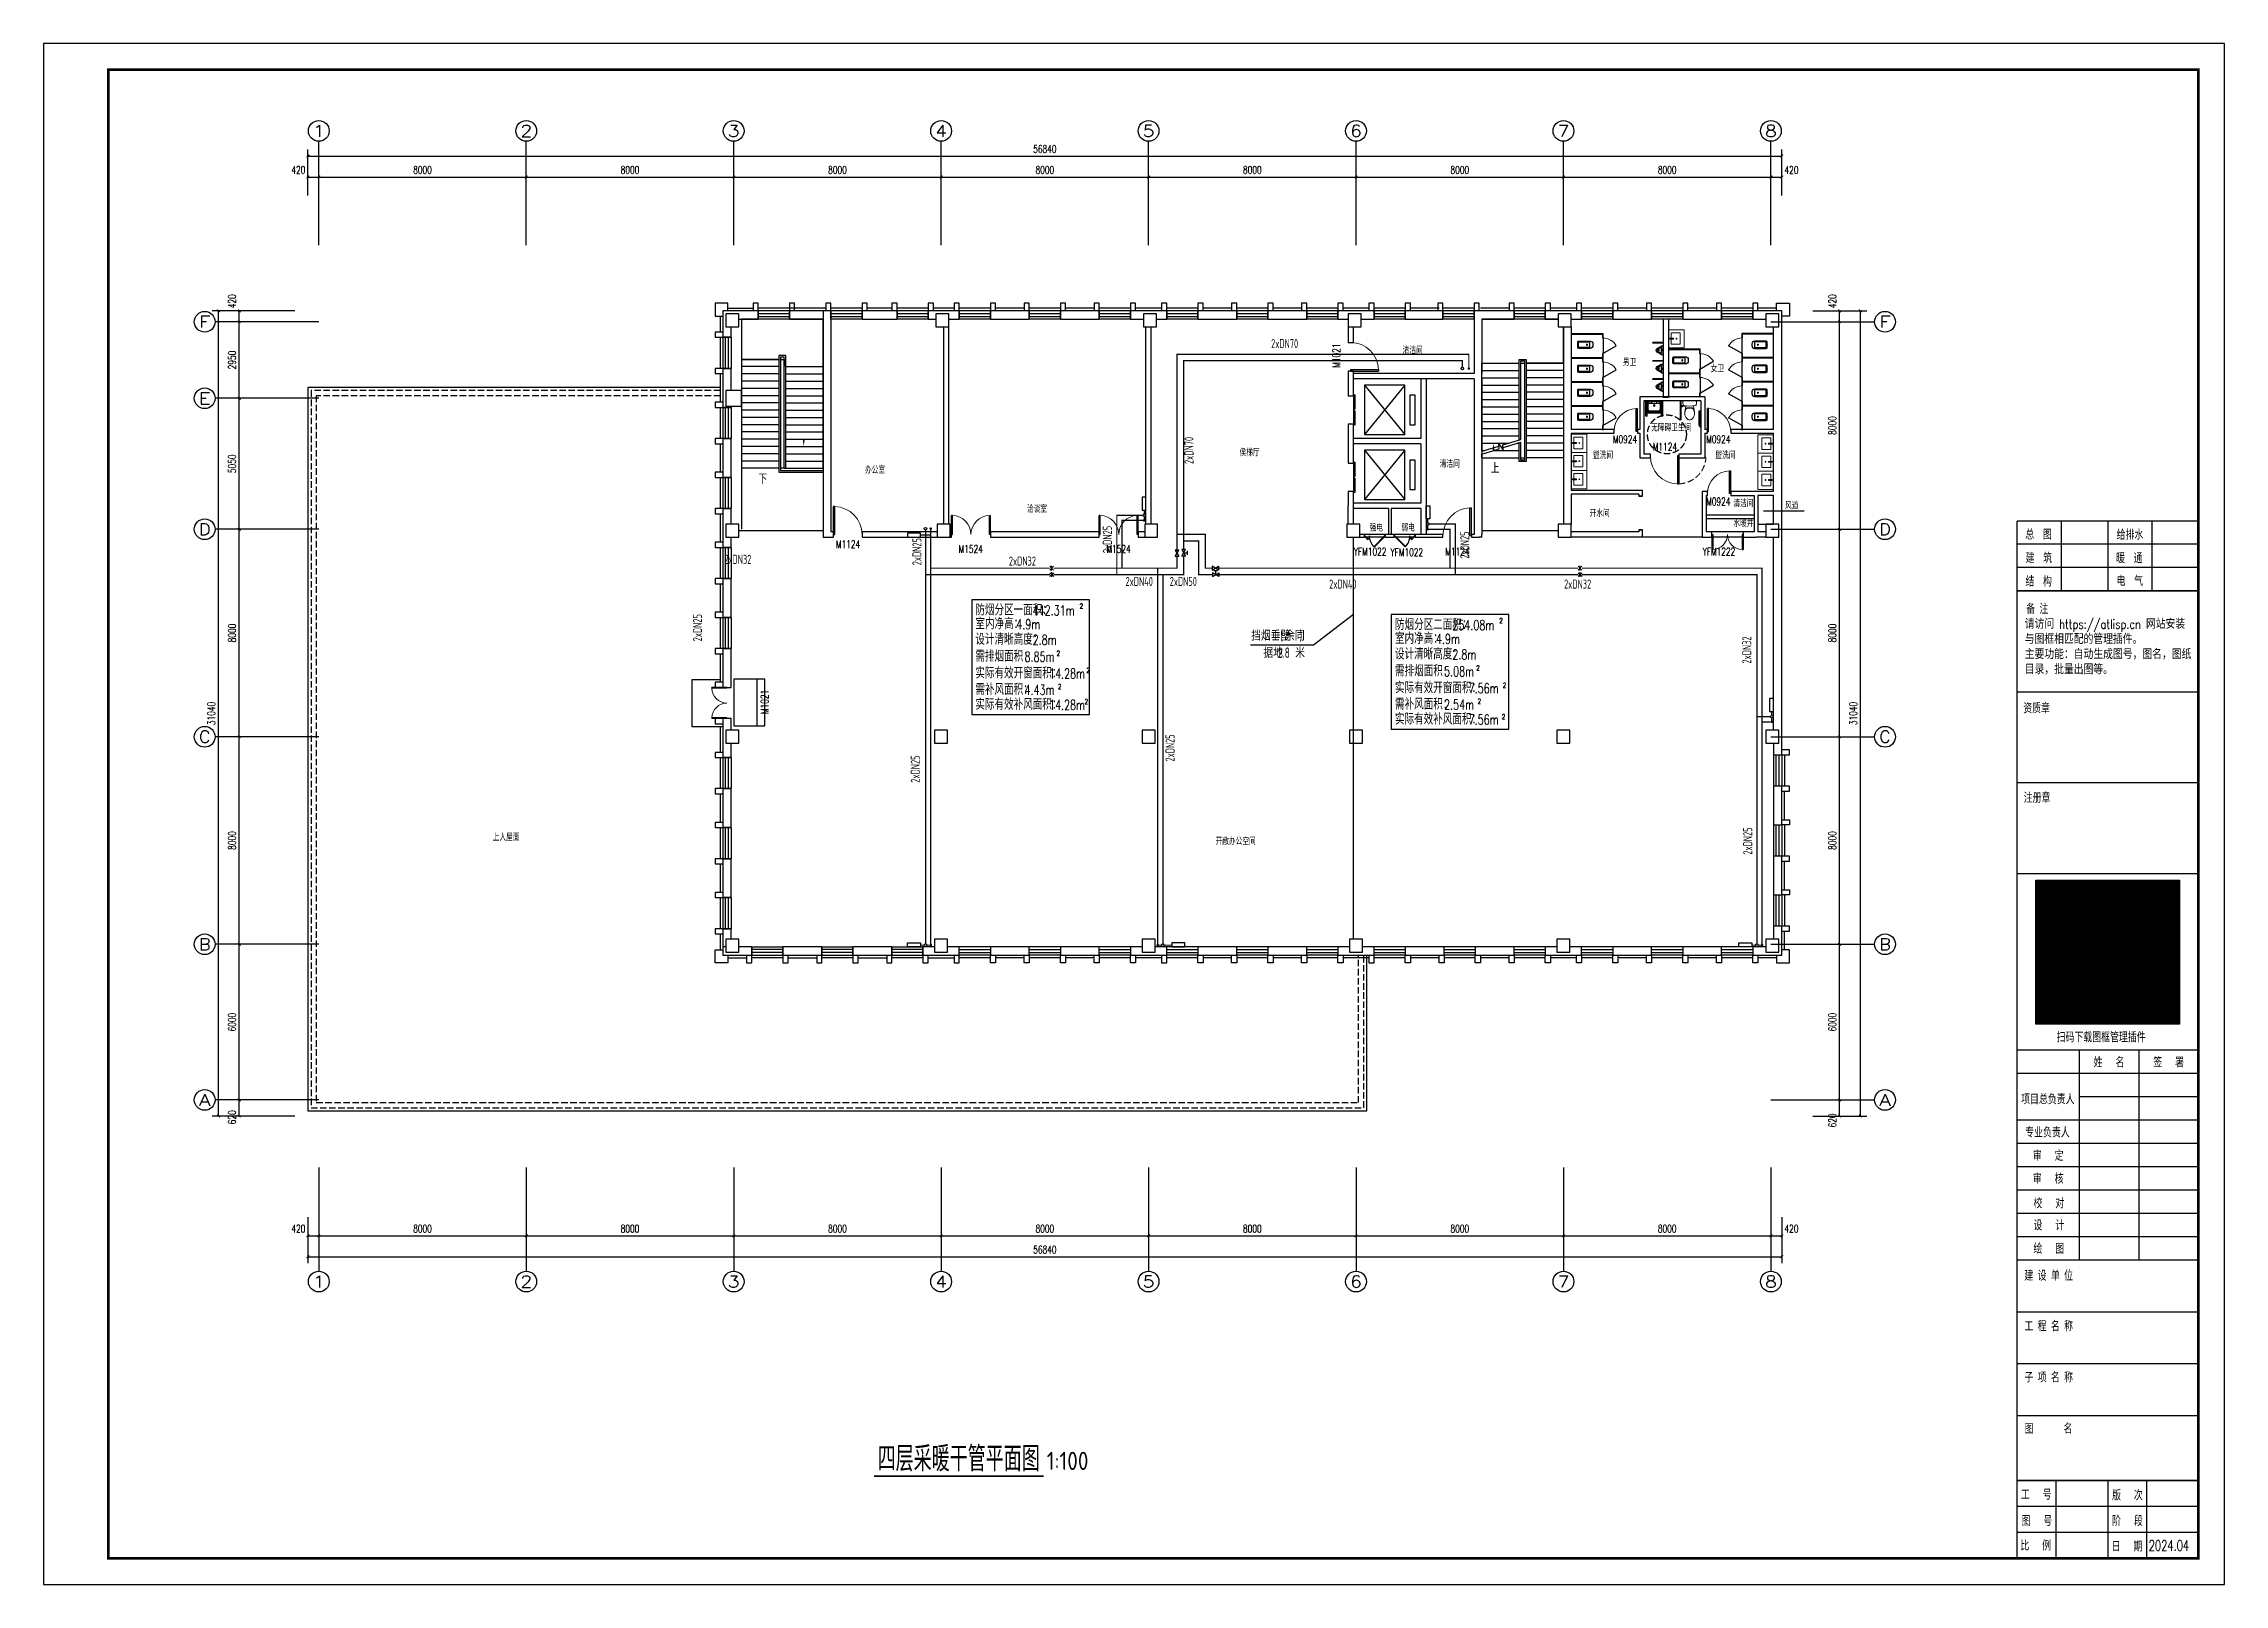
# Model space of a CAD drawing. Extents: x 2297255 to 2381355, y -608375 to -364775.
# Drawn here: x 2297255 to 2381355, y -424175 to -364775 of the extents above; entities that cross this region are included whole.
import ezdxf
from ezdxf.enums import TextEntityAlignment as Align

# ---------------------------------------------------------------- set-up
doc = ezdxf.new("R2018")
doc.units = 0
doc.header["$LTSCALE"] = 1000
doc.header["$MEASUREMENT"] = 0
doc.linetypes.add('CENTER', pattern=[2, 1.25, -0.25, 0.25, -0.25])
doc.linetypes.add('DASH', pattern=[0.35, 0.25, -0.1])
for name, color, linetype, lineweight in [('A-FLOR-IDEN', 7, 'Continuous', 20), ('A-LVTRY', 145, 'Continuous', 20), ('洁具', 144, 'Continuous', 9)]:
    doc.layers.add(name, color=color, linetype=linetype, lineweight=lineweight)
for name, color, linetype in [('AXIS', 3, 'Continuous'), ('AXIS_TEXT', 7, 'Continuous'), ('COLUMN', 9, 'Continuous'), ('DIM_SYMB', 3, 'Continuous'), ('EQ-采暖分集水器', 7, 'Continuous'), ('EVTR', 2, 'Continuous'), ('LATRINE', 6, 'Continuous'), ('LVTRY', 6, 'Continuous'), ('PIPE-暖供水', 3, 'Continuous'), ('PIPE-暖回水', 2, 'DASH'), ('PUB_DIM', 3, 'Continuous'), ('PUB_TEXT', 7, 'Continuous'), ('STAIR', 2, 'Continuous'), ('TH_TEXT', 7, 'Continuous'), ('TK', 4, 'Continuous'), ('VALVE-暖供水', 7, 'Continuous'), ('VALVE-暖回水', 7, 'Continuous'), ('VPIPE-暖供水', 3, 'Continuous'), ('VPIPE-暖回水', 2, 'Continuous'), ('WALL', 9, 'Continuous'), ('WINDOW', 4, 'Continuous'), ('WINDOW_TEXT', 7, 'Continuous'), ('排烟计算', 55, 'Continuous'), ('立面', 254, 'Continuous'), ('设备以及附件层', 7, 'Continuous')]:
    doc.layers.add(name, color=color, linetype=linetype)
doc.styles.add('_TCH_AXIS', font='COMPLEX', dxfattribs={"bigfont": 'GBCBIG'})
doc.styles.add('_TCH_DIM', font='SIMPLEX', dxfattribs={"bigfont": 'GBCBIG'})
doc.styles.add('_TCH_DIM_T3', font='SIMPLEX', dxfattribs={"width": 0.705882, "bigfont": 'GBCBIG'})
doc.styles.add('_TCH_WINDOW', font='SIMPLEX', dxfattribs={"height": 3.5, "bigfont": 'GBCBIG'})
doc.styles.add('_THVAC_SERIAL', font='COMPLEX', dxfattribs={"width": 0.8, "height": 3.5, "bigfont": 'HZTXT'})
doc.styles.add('COMPLEX', font='COMPLEX')
doc.styles.add('HZTXT1', font='romans.shx', dxfattribs={"width": 0.7, "bigfont": 'GBHZFS.SHX'})
doc.styles.add('ROS', font='simhei.ttf', dxfattribs={"width": 0.7})
doc.styles.get("Standard").update_dxf_attribs({"font": 'gbenor.shx', "bigfont": 'gbcbig.shx'})
doc.styles.add('TSSD_Rein', font='Tssdeng.shx', dxfattribs={"width": 0.7, "bigfont": 'hztxt.shx'})
doc.styles.add('黑体', font='simhei.ttf')
doc.dimstyles.new('_TCH_ARCH&&100', dxfattribs={"dimtxt": 297.5, "dimasz": 100, "dimexe": 250, "dimexo": 300, "dimgap": 126.25, "dimtad": 1, "dimdec": 0, "dimzin": 0, "dimdsep": 46, "dimtxsty": '_TCH_DIM_T3', "dimblk": 'ARCHTICK', "dimcen": 0.09, "dimclrt": 7, "dimazin": 2, "dimtfac": 1, "dimtdec": 0, "dimtix": 1, "dimtmove": 2, "dimatfit": 3, "dimfxl": 30, "dimtolj": 1, "dimtzin": 0, "dimarcsym": 0})

msp = doc.modelspace()

# ---------------------------------------------------------------- texts
at = {"layer": 'PUB_TEXT'}
for s, height, p in [('四层采暖干管平面图', 964.54, (2329418.9, -419816.6)), ('1:100', 700, (2335940.6, -419764))]:
    msp.add_text(s, height=height, dxfattribs=at).set_placement(p)
at = {"layer": 'TH_TEXT', "style": 'TSSD_Rein', "width": 0.7}
for s, p in [('2xDN70', (2344591.5, -376515)), ('2xDN32', (2323504.1, -384830.9)), ('2xDN32', (2334478.7, -384898.7)), ('2xDN40', (2338978.1, -385684.1)), ('2xDN50', (2340680.3, -385684.1)), ('2xDN40', (2346832, -385786.2)), ('2xDN32', (2355891.2, -385786.2))]:
    msp.add_text(s, height=350, dxfattribs=at).set_placement(p)
for s, p in [('2xDN70', (2341600.7, -380980.2)), ('2xDN25', (2338452.1, -384417.1)), ('2xDN25', (2331105.7, -384887)), ('2xDN25', (2352234.3, -384631)), ('2xDN25', (2322644.7, -387818.8)), ('2xDN32', (2363109.4, -388675.5)), ('2xDN25', (2340868.6, -392453.8)), ('2xDN25', (2331044.6, -393267.7)), ('2xDN25', (2363147.2, -396042.3))]:
    msp.add_text(s, height=350, rotation=90, dxfattribs=at).set_placement(p)
at = {"layer": '排烟计算', "style": '_TCH_DIM'}
for s, p in [('防烟分区一面积：', (2333187.6, -386818.3)), ('设计清晰高度：', (2333187.6, -387951.2)), ('室内净高：', (2333187.6, -387351.2)), ('室内净高：', (2349369.3, -387916.6)), ('防烟分区二面积：', (2349369.3, -387383.7)), ('需排烟面积：', (2333187.6, -388603)), ('设计清晰高度：', (2349369.3, -388516.6)), ('需排烟面积：', (2349369.3, -389168.3)), ('需补风面积：', (2333187.6, -389884.1)), ('需补风面积：', (2349369.3, -390449.4))]:
    msp.add_text(s, height=434.04, dxfattribs=at).set_placement(p)
at = {"layer": '排烟计算', "style": '_TCH_DIM', "width": 0.705882}
for s, height, p in [('442.31m', 382.5, (2335399.3, -386818.3)), ('2', 191.2, (2337206.2, -386556.5)), ('4.9m', 382.5, (2334767.4, -387351.2)), ('2.8m', 382.5, (2335399.3, -387951.2)), ('4.9m', 382.5, (2350949.1, -387916.6)), ('254.08m', 382.5, (2351581, -387383.7)), ('2', 191.2, (2353387.9, -387121.9)), ('8.85m', 382.5, (2335083.3, -388603)), ('2', 191.2, (2336317.6, -388378)), ('2.8m', 382.5, (2351581, -388516.6)), ('5.08m', 382.5, (2351265.1, -389168.3)), ('2', 191.2, (2352499.4, -388943.3)), ('4.43m', 382.5, (2335083.3, -389884.1)), ('2', 191.2, (2336369, -389659.1)), ('2.54m', 382.5, (2351265.1, -390449.4)), ('2', 191.2, (2352550.8, -390224.4))]:
    msp.add_text(s, height=height, dxfattribs=at).set_placement(p)
at = {"layer": '排烟计算', "color": 1, "style": '_TCH_DIM'}
for s, p in [('实际有效开窗面积：', (2333187.6, -389251.5)), ('实际有效开窗面积：', (2349369.3, -389816.8)), ('实际有效补风面积：', (2333187.6, -390460.9)), ('实际有效补风面积：', (2349369.3, -391026.2))]:
    msp.add_text(s, height=434.04, dxfattribs=at).set_placement(p)
at = {"layer": '排烟计算', "color": 1, "style": '_TCH_DIM', "width": 0.705882}
for s, height, p in [('14.28m', 382.5, (2336031.2, -389251.5)), ('2', 191.2, (2337471.2, -389026.5)), ('14.28m', 382.5, (2336031.2, -390460.9)), ('2', 191.2, (2337395.2, -390235.9)), ('7.56m', 382.5, (2352212.9, -389816.8)), ('2', 191.2, (2353518.5, -389608.6)), ('7.56m', 382.5, (2352212.9, -391026.2)), ('2', 191.2, (2353483.7, -390818))]:
    msp.add_text(s, height=height, dxfattribs=at).set_placement(p)

# ---------------------------------------------------------------- blocks, each defined once
blk = doc.blocks.new('$lvtry$00000200')
at = {"color": 0}
for p, q in [((-110, -40), (-110, -470)), ((100, -30), (-100, -30)), ((110, -470), (110, -40))]:
    blk.add_line(p, q, dxfattribs=at)
blk.add_lwpolyline([(100, 0), (-100, 0, 0.414214), (-140, -40), (-140, -480, 0.414214), (-30, -590), (30, -590, 0.414214), (140, -480), (140, -40, 0.414214)], format="xyb", close=True, dxfattribs=at)
blk.add_lwpolyline([(140, -470), (-140, -470)], dxfattribs=at)
blk.add_circle((0, -359), 20, dxfattribs=at)
for centre, start, end in [((-100, -40), 90, 180), ((100, -40), 0, 90)]:
    blk.add_arc(centre, 10, start, end, dxfattribs=at)
for p in [(0, 0), (0, -359)]:
    blk.add_point(p, dxfattribs=at)
blk = doc.blocks.new('$lvtry$00000107')
for p, q in [((-170, 0), (170, 0)), ((-170, -61), (-170, 0)), ((170, -61), (170, 0)), ((-162, -88), (-69, -231)), ((-124, -91), (-43, -216)), ((-116, -76), (116, -76)), ((43, -216), (124, -91)), ((69, -231), (162, -88))]:
    blk.add_line(p, q)
for centre, radius in [((0, -177), 20), ((0, -38), 17.7)]:
    blk.add_circle(centre, radius)
for centre, radius, start, end in [((-120, -61), 50, 180, 213.0863), ((-116, -86), 10, 90, 213.0863), ((0, -191), 80, 210, 330), ((0, -191), 50, 210, 330), ((116, -86), 10, 326.9137, 90), ((120, -61), 50, 326.9137, 0)]:
    blk.add_arc(centre, radius, start, end)
blk.add_point((0, -38))
blk = doc.blocks.new('A$C549865D3')
at = {"layer": 'A-LVTRY'}
blk.add_lwpolyline([(299, 430), (550, 430), (550, 0), (0, 0), (0, 430), (252, 430)], dxfattribs=at)
for points in [[(252, 500), (252, 458), (299, 458), (299, 500)], [(299, 500), (299, 310), (252, 310), (252, 500)]]:
    blk.add_lwpolyline(points, close=True, dxfattribs=at)
blk.add_circle((275, 170), 20, dxfattribs=at)
blk = doc.blocks.new('2313414')
at = {"layer": 'A-LVTRY'}
blk.add_lwpolyline([(1698294, -109163), (1698294, -108463), (1698894, -108463), (1698894, -109163)], close=True, dxfattribs=at)
at = {"layer": 'A-LVTRY', "xscale": -0.8, "yscale": 0.8, "zscale": 0.8, "rotation": 90}
blk.add_blockref('A$C549865D3', (1698741, -108582), dxfattribs=at)
blk = doc.blocks.new('52')
at = {"layer": 'A-LVTRY'}
for p, q in [((2025174, -89652), (2025174, -90361)), ((2025207, -90361), (2025207, -89652)), ((2025355, -89937), (2025396, -90178)), ((2025725, -89937), (2025684, -90178)), ((2025897, -89971), (2025897, -89427)), ((2025964, -89954), (2025914, -89954)), ((2025930, -89954), (2025930, -89427)), ((2025964, -89344), (2025974, -89344)), ((2025964, -89397), (2025964, -89344)), ((2025970, -89354), (2025964, -89354)), ((2025970, -89387), (2025964, -89387)), ((2025974, -89397), (2025964, -89397)), ((2025964, -89944), (2025974, -89944)), ((2025964, -89997), (2025964, -89944)), ((2025164, -90361), (2025164, -90371)), ((2025217, -90361), (2025164, -90361)), ((2025217, -90371), (2025217, -90361)), ((2025333, -90174), (2025244, -90189)), ((2025259, -90164), (2025344, -90164)), ((2025352, -90170), (2025339, -90176)), ((2025435, -90084), (2025465, -90084)), ((2025435, -90106), (2025435, -90084)), ((2025465, -90106), (2025435, -90106)), ((2025465, -90084), (2025465, -90106)), ((2025475, -90101), (2025465, -90101)), ((2025475, -90106), (2025475, -90084)), ((2025605, -90106), (2025475, -90106)), ((2025605, -90084), (2025605, -90106)), ((2025605, -90101), (2025615, -90101)), ((2025615, -90084), (2025615, -90106)), ((2025645, -90084), (2025615, -90084)), ((2025615, -90106), (2025645, -90106)), ((2025645, -90106), (2025645, -90084)), ((2025914, -89987), (2025964, -89987)), ((2025974, -89997), (2025964, -89997))]:
    blk.add_line(p, q, dxfattribs=at)
blk.add_circle((2025244, -90164), 25, dxfattribs=at)
for centre, radius, start, end in [((2025190, -89652), 16.5, 0, 180), ((2025634, -89890), 283, 124.20546, 219.76911), ((2025540, -89751), 116, 55.79454, 124.20546), ((2025446, -89890), 283, 320.23089, 55.79454), ((2025970, -89427), 73, 90, 180), ((2025914, -89971), 16.5, 90, 270), ((2025970, -89427), 40, 90, 180), ((2025259, -90159), 4.47, 188.438, 270), ((2025956, -90326), 681, 170.56767, 181.29048), ((2025305, -90341), 30, 181.29048, 270), ((2025314, -90219), 30, 99.39242, 170.56767), ((2025540, -91588), 1417, 80.60758, 99.39242), ((2025334, -90181), 7.2, 44.80926, 99.60707), ((2025349, -90181), 11.1, 71.51587, 152.14384), ((2025344, -90172), 8.66, 13.40924, 90), ((2025440, -90052), 30, 219.76911, 265.55342), ((2025540, -88761), 1325, 265.55342, 274.44658), ((2025641, -90052), 30, 274.44658, 320.23089), ((2025766, -90219), 30, 9.43233, 80.60758), ((2025775, -90341), 30, 270, 358.70952), ((2025124, -90326), 681, 358.70952, 9.43233)]:
    blk.add_arc(centre, radius, start, end, dxfattribs=at)
blk = doc.blocks.new('$plan$00003700')
at = {"layer": '洁具'}
for p, q in [((-279, -123), (-251, -123)), ((-277, -51), (-251, -51)), ((-251, -349), (-251, -26)), ((-251, -26), (251, -26)), ((-221, -381), (-251, -349)), ((-232, -26), (-232, -79)), ((-232, -79), (-154, -79)), ((-191, -100), (-232, -127)), ((-232, -127), (-232, -335)), ((-232, -335), (-191, -381)), ((222, -381), (-221, -381)), ((-191, -100), (189, -100)), ((-149, -84), (-149, -100)), ((148, -84), (148, -100)), ((232, -79), (153, -79)), ((232, -335), (191, -381)), ((192, -101), (232, -127)), ((222, -381), (251, -349)), ((232, -26), (232, -79)), ((232, -127), (232, -335)), ((251, -349), (251, -26)), ((279, -51), (253, -51)), ((281, -123), (253, -123))]:
    blk.add_line(p, q, dxfattribs=at)
blk.add_lwpolyline([(280, -350), (230, -410), (-230, -410), (-280, -350), (-280, 0), (280, 0)], close=True, dxfattribs=at)
for centre, radius in [((-89, -56), 15), ((1, -182), 33.1), ((1, -182), 24.9), ((1, -44), 8), ((91, -54), 15)]:
    blk.add_circle(centre, radius, dxfattribs=at)
for centre, start, end in [((-154, -84), 0, 90), ((153, -84), 90, 180), ((189, -105), 57.24435, 90)]:
    blk.add_arc(centre, 5, start, end, dxfattribs=at)
blk = doc.blocks.new('A$C372F7DB2')
at = {"layer": 'LVTRY'}
for points in [[(-580, -40, -1), (-580, 0), (0, 0), (0, -40)], [(-580, -640, -1), (-580, -600), (0, -600), (0, -640)], [(-470, -39, -1), (-431, -39), (-431, -600, -1), (-470, -600)]]:
    blk.add_lwpolyline(points, format="xyb", close=True, dxfattribs=at)
at = {"layer": 'LVTRY', "rotation": 269.9999999999999}
blk.add_blockref('$plan$00003700', (0, -320, 0), dxfattribs=at)
blk = doc.blocks.new('_ArchTick')
at = {"color": 0, "linetype": 'ByBlock', "const_width": 0.4}
blk.add_lwpolyline([(-0.5, -0.5), (0.5, 0.5)], dxfattribs=at)
blk = doc.blocks.new('*D99')
at = {"layer": 'Defpoints', "color": 0, "transparency": 16777216}
for p in [(11621, 25057), (-45219, 24014), (11621, 24014)]:
    blk.add_point(p, dxfattribs=at)
at = {"layer": 'PUB_DIM', "color": 0, "lineweight": -2, "transparency": 16777216}
for p, q in [((-45219, 24314), (-45219, 25307)), ((11621, 24314), (11621, 25307)), ((-45219, 25057), (11621, 25057))]:
    blk.add_line(p, q, dxfattribs=at)
at = {"layer": 'PUB_DIM', "color": 0, "lineweight": -2, "transparency": 16777216, "xscale": 100, "yscale": 100, "zscale": 100, "rotation": 180}
blk.add_blockref('_ArchTick', (-45219, 25057), dxfattribs=at)
at = {"layer": 'PUB_DIM', "color": 0, "lineweight": -2, "transparency": 16777216, "xscale": 100, "yscale": 100, "zscale": 100}
blk.add_blockref('_ArchTick', (11621, 25057), dxfattribs=at)
at = {"layer": 'PUB_DIM', "color": 7, "transparency": 16777216, "insert": (-16799, 25332), "char_height": 297.5, "attachment_point": 5, "style": '_TCH_DIM_T3'}
blk.add_mtext('\\A1;56840', dxfattribs=at)
blk = doc.blocks.new('*D100')
at = {"layer": 'Defpoints', "color": 0, "transparency": 16777216}
for p in [(-44799, 24250), (-45219, 23233), (-44799, 23233)]:
    blk.add_point(p, dxfattribs=at)
at = {"layer": 'PUB_DIM', "color": 0, "lineweight": -2, "transparency": 16777216}
for p, q in [((-45219, 23533), (-45219, 24500)), ((-44799, 23533), (-44799, 24500)), ((-45219, 24250), (-44799, 24250))]:
    blk.add_line(p, q, dxfattribs=at)
at = {"layer": 'PUB_DIM', "color": 0, "lineweight": -2, "transparency": 16777216, "xscale": 100, "yscale": 100, "zscale": 100, "rotation": 180}
blk.add_blockref('_ArchTick', (-45219, 24250), dxfattribs=at)
at = {"layer": 'PUB_DIM', "color": 0, "lineweight": -2, "transparency": 16777216, "xscale": 100, "yscale": 100, "zscale": 100}
blk.add_blockref('_ArchTick', (-44799, 24250), dxfattribs=at)
at = {"layer": 'PUB_DIM', "color": 7, "transparency": 16777216, "insert": (-45589, 24525), "char_height": 297.5, "attachment_point": 5, "style": '_TCH_DIM_T3'}
blk.add_mtext('\\A1;420', dxfattribs=at)
blk = doc.blocks.new('*D101')
at = {"layer": 'Defpoints', "color": 0, "transparency": 16777216}
for p in [(-36799, 24250), (-44799, 23233), (-36799, 23233)]:
    blk.add_point(p, dxfattribs=at)
at = {"layer": 'PUB_DIM', "color": 0, "lineweight": -2, "transparency": 16777216}
for p, q in [((-44799, 23533), (-44799, 24500)), ((-36799, 23533), (-36799, 24500)), ((-44799, 24250), (-36799, 24250))]:
    blk.add_line(p, q, dxfattribs=at)
at = {"layer": 'PUB_DIM', "color": 0, "lineweight": -2, "transparency": 16777216, "xscale": 100, "yscale": 100, "zscale": 100, "rotation": 180}
blk.add_blockref('_ArchTick', (-44799, 24250), dxfattribs=at)
at = {"layer": 'PUB_DIM', "color": 0, "lineweight": -2, "transparency": 16777216, "xscale": 100, "yscale": 100, "zscale": 100}
blk.add_blockref('_ArchTick', (-36799, 24250), dxfattribs=at)
at = {"layer": 'PUB_DIM', "color": 7, "transparency": 16777216, "insert": (-40799, 24525), "char_height": 297.5, "attachment_point": 5, "style": '_TCH_DIM_T3'}
blk.add_mtext('\\A1;8000', dxfattribs=at)
blk = doc.blocks.new('*D102')
at = {"layer": 'Defpoints', "color": 0, "transparency": 16777216}
for p in [(-28799, 24250), (-36799, 23233), (-28799, 23233)]:
    blk.add_point(p, dxfattribs=at)
at = {"layer": 'PUB_DIM', "color": 0, "lineweight": -2, "transparency": 16777216}
for p, q in [((-36799, 23533), (-36799, 24500)), ((-28799, 23533), (-28799, 24500)), ((-36799, 24250), (-28799, 24250))]:
    blk.add_line(p, q, dxfattribs=at)
at = {"layer": 'PUB_DIM', "color": 0, "lineweight": -2, "transparency": 16777216, "xscale": 100, "yscale": 100, "zscale": 100, "rotation": 180}
blk.add_blockref('_ArchTick', (-36799, 24250), dxfattribs=at)
at = {"layer": 'PUB_DIM', "color": 0, "lineweight": -2, "transparency": 16777216, "xscale": 100, "yscale": 100, "zscale": 100}
blk.add_blockref('_ArchTick', (-28799, 24250), dxfattribs=at)
at = {"layer": 'PUB_DIM', "color": 7, "transparency": 16777216, "insert": (-32799, 24525), "char_height": 297.5, "attachment_point": 5, "style": '_TCH_DIM_T3'}
blk.add_mtext('\\A1;8000', dxfattribs=at)
blk = doc.blocks.new('*D103')
at = {"layer": 'Defpoints', "color": 0, "transparency": 16777216}
for p in [(-20799, 24250), (-28799, 23233), (-20799, 23233)]:
    blk.add_point(p, dxfattribs=at)
at = {"layer": 'PUB_DIM', "color": 0, "lineweight": -2, "transparency": 16777216}
for p, q in [((-28799, 23533), (-28799, 24500)), ((-20799, 23533), (-20799, 24500)), ((-28799, 24250), (-20799, 24250))]:
    blk.add_line(p, q, dxfattribs=at)
at = {"layer": 'PUB_DIM', "color": 0, "lineweight": -2, "transparency": 16777216, "xscale": 100, "yscale": 100, "zscale": 100, "rotation": 180}
blk.add_blockref('_ArchTick', (-28799, 24250), dxfattribs=at)
at = {"layer": 'PUB_DIM', "color": 0, "lineweight": -2, "transparency": 16777216, "xscale": 100, "yscale": 100, "zscale": 100}
blk.add_blockref('_ArchTick', (-20799, 24250), dxfattribs=at)
at = {"layer": 'PUB_DIM', "color": 7, "transparency": 16777216, "insert": (-24799, 24525), "char_height": 297.5, "attachment_point": 5, "style": '_TCH_DIM_T3'}
blk.add_mtext('\\A1;8000', dxfattribs=at)
blk = doc.blocks.new('*D104')
at = {"layer": 'Defpoints', "color": 0, "transparency": 16777216}
for p in [(-12799, 24250), (-20799, 23233), (-12799, 23233)]:
    blk.add_point(p, dxfattribs=at)
at = {"layer": 'PUB_DIM', "color": 0, "lineweight": -2, "transparency": 16777216}
for p, q in [((-20799, 23533), (-20799, 24500)), ((-12799, 23533), (-12799, 24500)), ((-20799, 24250), (-12799, 24250))]:
    blk.add_line(p, q, dxfattribs=at)
at = {"layer": 'PUB_DIM', "color": 0, "lineweight": -2, "transparency": 16777216, "xscale": 100, "yscale": 100, "zscale": 100, "rotation": 180}
blk.add_blockref('_ArchTick', (-20799, 24250), dxfattribs=at)
at = {"layer": 'PUB_DIM', "color": 0, "lineweight": -2, "transparency": 16777216, "xscale": 100, "yscale": 100, "zscale": 100}
blk.add_blockref('_ArchTick', (-12799, 24250), dxfattribs=at)
at = {"layer": 'PUB_DIM', "color": 7, "transparency": 16777216, "insert": (-16799, 24525), "char_height": 297.5, "attachment_point": 5, "style": '_TCH_DIM_T3'}
blk.add_mtext('\\A1;8000', dxfattribs=at)
blk = doc.blocks.new('*D105')
at = {"layer": 'Defpoints', "color": 0, "transparency": 16777216}
for p in [(-4799, 24250), (-12799, 23233), (-4799, 23233)]:
    blk.add_point(p, dxfattribs=at)
at = {"layer": 'PUB_DIM', "color": 0, "lineweight": -2, "transparency": 16777216}
for p, q in [((-12799, 23533), (-12799, 24500)), ((-4799, 23533), (-4799, 24500)), ((-12799, 24250), (-4799, 24250))]:
    blk.add_line(p, q, dxfattribs=at)
at = {"layer": 'PUB_DIM', "color": 0, "lineweight": -2, "transparency": 16777216, "xscale": 100, "yscale": 100, "zscale": 100, "rotation": 180}
blk.add_blockref('_ArchTick', (-12799, 24250), dxfattribs=at)
at = {"layer": 'PUB_DIM', "color": 0, "lineweight": -2, "transparency": 16777216, "xscale": 100, "yscale": 100, "zscale": 100}
blk.add_blockref('_ArchTick', (-4799, 24250), dxfattribs=at)
at = {"layer": 'PUB_DIM', "color": 7, "transparency": 16777216, "insert": (-8799, 24525), "char_height": 297.5, "attachment_point": 5, "style": '_TCH_DIM_T3'}
blk.add_mtext('\\A1;8000', dxfattribs=at)
blk = doc.blocks.new('*D106')
at = {"layer": 'Defpoints', "color": 0, "transparency": 16777216}
for p in [(3201, 24250), (-4799, 23233), (3201, 23233)]:
    blk.add_point(p, dxfattribs=at)
at = {"layer": 'PUB_DIM', "color": 0, "lineweight": -2, "transparency": 16777216}
for p, q in [((-4799, 23533), (-4799, 24500)), ((3201, 23533), (3201, 24500)), ((-4799, 24250), (3201, 24250))]:
    blk.add_line(p, q, dxfattribs=at)
at = {"layer": 'PUB_DIM', "color": 0, "lineweight": -2, "transparency": 16777216, "xscale": 100, "yscale": 100, "zscale": 100, "rotation": 180}
blk.add_blockref('_ArchTick', (-4799, 24250), dxfattribs=at)
at = {"layer": 'PUB_DIM', "color": 0, "lineweight": -2, "transparency": 16777216, "xscale": 100, "yscale": 100, "zscale": 100}
blk.add_blockref('_ArchTick', (3201, 24250), dxfattribs=at)
at = {"layer": 'PUB_DIM', "color": 7, "transparency": 16777216, "insert": (-799, 24525), "char_height": 297.5, "attachment_point": 5, "style": '_TCH_DIM_T3'}
blk.add_mtext('\\A1;8000', dxfattribs=at)
blk = doc.blocks.new('*D107')
at = {"layer": 'Defpoints', "color": 0, "transparency": 16777216}
for p in [(11201, 24250), (3201, 23233), (11201, 23233)]:
    blk.add_point(p, dxfattribs=at)
at = {"layer": 'PUB_DIM', "color": 0, "lineweight": -2, "transparency": 16777216}
for p, q in [((3201, 23533), (3201, 24500)), ((11201, 23533), (11201, 24500)), ((3201, 24250), (11201, 24250))]:
    blk.add_line(p, q, dxfattribs=at)
at = {"layer": 'PUB_DIM', "color": 0, "lineweight": -2, "transparency": 16777216, "xscale": 100, "yscale": 100, "zscale": 100, "rotation": 180}
blk.add_blockref('_ArchTick', (3201, 24250), dxfattribs=at)
at = {"layer": 'PUB_DIM', "color": 0, "lineweight": -2, "transparency": 16777216, "xscale": 100, "yscale": 100, "zscale": 100}
blk.add_blockref('_ArchTick', (11201, 24250), dxfattribs=at)
at = {"layer": 'PUB_DIM', "color": 7, "transparency": 16777216, "insert": (7201, 24525), "char_height": 297.5, "attachment_point": 5, "style": '_TCH_DIM_T3'}
blk.add_mtext('\\A1;8000', dxfattribs=at)
blk = doc.blocks.new('*D108')
at = {"layer": 'Defpoints', "color": 0, "transparency": 16777216}
for p in [(11621, 24250), (11201, 23233), (11621, 23233)]:
    blk.add_point(p, dxfattribs=at)
at = {"layer": 'PUB_DIM', "color": 0, "lineweight": -2, "transparency": 16777216}
for p, q in [((11201, 23533), (11201, 24500)), ((11621, 23533), (11621, 24500)), ((11201, 24250), (11621, 24250))]:
    blk.add_line(p, q, dxfattribs=at)
at = {"layer": 'PUB_DIM', "color": 0, "lineweight": -2, "transparency": 16777216, "xscale": 100, "yscale": 100, "zscale": 100, "rotation": 180}
blk.add_blockref('_ArchTick', (11201, 24250), dxfattribs=at)
at = {"layer": 'PUB_DIM', "color": 0, "lineweight": -2, "transparency": 16777216, "xscale": 100, "yscale": 100, "zscale": 100}
blk.add_blockref('_ArchTick', (11621, 24250), dxfattribs=at)
at = {"layer": 'PUB_DIM', "color": 7, "transparency": 16777216, "insert": (11991, 24525), "char_height": 297.5, "attachment_point": 5, "style": '_TCH_DIM_T3'}
blk.add_mtext('\\A1;420', dxfattribs=at)
blk = doc.blocks.new('*D109')
at = {"layer": 'Defpoints', "color": 0, "transparency": 16777216}
for p in [(-45219, -16333), (11621, -16333), (11621, -17376)]:
    blk.add_point(p, dxfattribs=at)
at = {"layer": 'PUB_DIM', "color": 0, "lineweight": -2, "transparency": 16777216}
for p, q in [((-45219, -16633), (-45219, -17626)), ((11621, -16633), (11621, -17626)), ((-45219, -17376), (11621, -17376))]:
    blk.add_line(p, q, dxfattribs=at)
at = {"layer": 'PUB_DIM', "color": 0, "lineweight": -2, "transparency": 16777216, "xscale": 100, "yscale": 100, "zscale": 100, "rotation": 180}
blk.add_blockref('_ArchTick', (-45219, -17376), dxfattribs=at)
at = {"layer": 'PUB_DIM', "color": 0, "lineweight": -2, "transparency": 16777216, "xscale": 100, "yscale": 100, "zscale": 100}
blk.add_blockref('_ArchTick', (11621, -17376), dxfattribs=at)
at = {"layer": 'PUB_DIM', "color": 7, "transparency": 16777216, "insert": (-16799, -17101), "char_height": 297.5, "attachment_point": 5, "style": '_TCH_DIM_T3'}
blk.add_mtext('\\A1;56840', dxfattribs=at)
blk = doc.blocks.new('*D110')
at = {"layer": 'Defpoints', "color": 0, "transparency": 16777216}
for p in [(-45219, -15552), (-44799, -15552), (-44799, -16569)]:
    blk.add_point(p, dxfattribs=at)
at = {"layer": 'PUB_DIM', "color": 0, "lineweight": -2, "transparency": 16777216}
for p, q in [((-45219, -15852), (-45219, -16819)), ((-44799, -15852), (-44799, -16819)), ((-45219, -16569), (-44799, -16569))]:
    blk.add_line(p, q, dxfattribs=at)
at = {"layer": 'PUB_DIM', "color": 0, "lineweight": -2, "transparency": 16777216, "xscale": 100, "yscale": 100, "zscale": 100, "rotation": 180}
blk.add_blockref('_ArchTick', (-45219, -16569), dxfattribs=at)
at = {"layer": 'PUB_DIM', "color": 0, "lineweight": -2, "transparency": 16777216, "xscale": 100, "yscale": 100, "zscale": 100}
blk.add_blockref('_ArchTick', (-44799, -16569), dxfattribs=at)
at = {"layer": 'PUB_DIM', "color": 7, "transparency": 16777216, "insert": (-45589, -16294), "char_height": 297.5, "attachment_point": 5, "style": '_TCH_DIM_T3'}
blk.add_mtext('\\A1;420', dxfattribs=at)
blk = doc.blocks.new('*D111')
at = {"layer": 'Defpoints', "color": 0, "transparency": 16777216}
for p in [(-44799, -15552), (-36799, -15552), (-36799, -16569)]:
    blk.add_point(p, dxfattribs=at)
at = {"layer": 'PUB_DIM', "color": 0, "lineweight": -2, "transparency": 16777216}
for p, q in [((-44799, -15852), (-44799, -16819)), ((-36799, -15852), (-36799, -16819)), ((-44799, -16569), (-36799, -16569))]:
    blk.add_line(p, q, dxfattribs=at)
at = {"layer": 'PUB_DIM', "color": 0, "lineweight": -2, "transparency": 16777216, "xscale": 100, "yscale": 100, "zscale": 100, "rotation": 180}
blk.add_blockref('_ArchTick', (-44799, -16569), dxfattribs=at)
at = {"layer": 'PUB_DIM', "color": 0, "lineweight": -2, "transparency": 16777216, "xscale": 100, "yscale": 100, "zscale": 100}
blk.add_blockref('_ArchTick', (-36799, -16569), dxfattribs=at)
at = {"layer": 'PUB_DIM', "color": 7, "transparency": 16777216, "insert": (-40799, -16294), "char_height": 297.5, "attachment_point": 5, "style": '_TCH_DIM_T3'}
blk.add_mtext('\\A1;8000', dxfattribs=at)
blk = doc.blocks.new('*D112')
at = {"layer": 'Defpoints', "color": 0, "transparency": 16777216}
for p in [(-36799, -15552), (-28799, -15552), (-28799, -16569)]:
    blk.add_point(p, dxfattribs=at)
at = {"layer": 'PUB_DIM', "color": 0, "lineweight": -2, "transparency": 16777216}
for p, q in [((-36799, -15852), (-36799, -16819)), ((-28799, -15852), (-28799, -16819)), ((-36799, -16569), (-28799, -16569))]:
    blk.add_line(p, q, dxfattribs=at)
at = {"layer": 'PUB_DIM', "color": 0, "lineweight": -2, "transparency": 16777216, "xscale": 100, "yscale": 100, "zscale": 100, "rotation": 180}
blk.add_blockref('_ArchTick', (-36799, -16569), dxfattribs=at)
at = {"layer": 'PUB_DIM', "color": 0, "lineweight": -2, "transparency": 16777216, "xscale": 100, "yscale": 100, "zscale": 100}
blk.add_blockref('_ArchTick', (-28799, -16569), dxfattribs=at)
at = {"layer": 'PUB_DIM', "color": 7, "transparency": 16777216, "insert": (-32799, -16294), "char_height": 297.5, "attachment_point": 5, "style": '_TCH_DIM_T3'}
blk.add_mtext('\\A1;8000', dxfattribs=at)
blk = doc.blocks.new('*D113')
at = {"layer": 'Defpoints', "color": 0, "transparency": 16777216}
for p in [(-28799, -15552), (-20799, -15552), (-20799, -16569)]:
    blk.add_point(p, dxfattribs=at)
at = {"layer": 'PUB_DIM', "color": 0, "lineweight": -2, "transparency": 16777216}
for p, q in [((-28799, -15852), (-28799, -16819)), ((-20799, -15852), (-20799, -16819)), ((-28799, -16569), (-20799, -16569))]:
    blk.add_line(p, q, dxfattribs=at)
at = {"layer": 'PUB_DIM', "color": 0, "lineweight": -2, "transparency": 16777216, "xscale": 100, "yscale": 100, "zscale": 100, "rotation": 180}
blk.add_blockref('_ArchTick', (-28799, -16569), dxfattribs=at)
at = {"layer": 'PUB_DIM', "color": 0, "lineweight": -2, "transparency": 16777216, "xscale": 100, "yscale": 100, "zscale": 100}
blk.add_blockref('_ArchTick', (-20799, -16569), dxfattribs=at)
at = {"layer": 'PUB_DIM', "color": 7, "transparency": 16777216, "insert": (-24799, -16294), "char_height": 297.5, "attachment_point": 5, "style": '_TCH_DIM_T3'}
blk.add_mtext('\\A1;8000', dxfattribs=at)
blk = doc.blocks.new('*D114')
at = {"layer": 'Defpoints', "color": 0, "transparency": 16777216}
for p in [(-20799, -15552), (-12799, -15552), (-12799, -16569)]:
    blk.add_point(p, dxfattribs=at)
at = {"layer": 'PUB_DIM', "color": 0, "lineweight": -2, "transparency": 16777216}
for p, q in [((-20799, -15852), (-20799, -16819)), ((-12799, -15852), (-12799, -16819)), ((-20799, -16569), (-12799, -16569))]:
    blk.add_line(p, q, dxfattribs=at)
at = {"layer": 'PUB_DIM', "color": 0, "lineweight": -2, "transparency": 16777216, "xscale": 100, "yscale": 100, "zscale": 100, "rotation": 180}
blk.add_blockref('_ArchTick', (-20799, -16569), dxfattribs=at)
at = {"layer": 'PUB_DIM', "color": 0, "lineweight": -2, "transparency": 16777216, "xscale": 100, "yscale": 100, "zscale": 100}
blk.add_blockref('_ArchTick', (-12799, -16569), dxfattribs=at)
at = {"layer": 'PUB_DIM', "color": 7, "transparency": 16777216, "insert": (-16799, -16294), "char_height": 297.5, "attachment_point": 5, "style": '_TCH_DIM_T3'}
blk.add_mtext('\\A1;8000', dxfattribs=at)
blk = doc.blocks.new('*D115')
at = {"layer": 'Defpoints', "color": 0, "transparency": 16777216}
for p in [(-12799, -15552), (-4799, -15552), (-4799, -16569)]:
    blk.add_point(p, dxfattribs=at)
at = {"layer": 'PUB_DIM', "color": 0, "lineweight": -2, "transparency": 16777216}
for p, q in [((-12799, -15852), (-12799, -16819)), ((-4799, -15852), (-4799, -16819)), ((-12799, -16569), (-4799, -16569))]:
    blk.add_line(p, q, dxfattribs=at)
at = {"layer": 'PUB_DIM', "color": 0, "lineweight": -2, "transparency": 16777216, "xscale": 100, "yscale": 100, "zscale": 100, "rotation": 180}
blk.add_blockref('_ArchTick', (-12799, -16569), dxfattribs=at)
at = {"layer": 'PUB_DIM', "color": 0, "lineweight": -2, "transparency": 16777216, "xscale": 100, "yscale": 100, "zscale": 100}
blk.add_blockref('_ArchTick', (-4799, -16569), dxfattribs=at)
at = {"layer": 'PUB_DIM', "color": 7, "transparency": 16777216, "insert": (-8799, -16294), "char_height": 297.5, "attachment_point": 5, "style": '_TCH_DIM_T3'}
blk.add_mtext('\\A1;8000', dxfattribs=at)
blk = doc.blocks.new('*D116')
at = {"layer": 'Defpoints', "color": 0, "transparency": 16777216}
for p in [(-4799, -15552), (3201, -15552), (3201, -16569)]:
    blk.add_point(p, dxfattribs=at)
at = {"layer": 'PUB_DIM', "color": 0, "lineweight": -2, "transparency": 16777216}
for p, q in [((-4799, -15852), (-4799, -16819)), ((3201, -15852), (3201, -16819)), ((-4799, -16569), (3201, -16569))]:
    blk.add_line(p, q, dxfattribs=at)
at = {"layer": 'PUB_DIM', "color": 0, "lineweight": -2, "transparency": 16777216, "xscale": 100, "yscale": 100, "zscale": 100, "rotation": 180}
blk.add_blockref('_ArchTick', (-4799, -16569), dxfattribs=at)
at = {"layer": 'PUB_DIM', "color": 0, "lineweight": -2, "transparency": 16777216, "xscale": 100, "yscale": 100, "zscale": 100}
blk.add_blockref('_ArchTick', (3201, -16569), dxfattribs=at)
at = {"layer": 'PUB_DIM', "color": 7, "transparency": 16777216, "insert": (-799, -16294), "char_height": 297.5, "attachment_point": 5, "style": '_TCH_DIM_T3'}
blk.add_mtext('\\A1;8000', dxfattribs=at)
blk = doc.blocks.new('*D117')
at = {"layer": 'Defpoints', "color": 0, "transparency": 16777216}
for p in [(3201, -15552), (11201, -15552), (11201, -16569)]:
    blk.add_point(p, dxfattribs=at)
at = {"layer": 'PUB_DIM', "color": 0, "lineweight": -2, "transparency": 16777216}
for p, q in [((3201, -15852), (3201, -16819)), ((11201, -15852), (11201, -16819)), ((3201, -16569), (11201, -16569))]:
    blk.add_line(p, q, dxfattribs=at)
at = {"layer": 'PUB_DIM', "color": 0, "lineweight": -2, "transparency": 16777216, "xscale": 100, "yscale": 100, "zscale": 100, "rotation": 180}
blk.add_blockref('_ArchTick', (3201, -16569), dxfattribs=at)
at = {"layer": 'PUB_DIM', "color": 0, "lineweight": -2, "transparency": 16777216, "xscale": 100, "yscale": 100, "zscale": 100}
blk.add_blockref('_ArchTick', (11201, -16569), dxfattribs=at)
at = {"layer": 'PUB_DIM', "color": 7, "transparency": 16777216, "insert": (7201, -16294), "char_height": 297.5, "attachment_point": 5, "style": '_TCH_DIM_T3'}
blk.add_mtext('\\A1;8000', dxfattribs=at)
blk = doc.blocks.new('*D118')
at = {"layer": 'Defpoints', "color": 0, "transparency": 16777216}
for p in [(11201, -15552), (11621, -15552), (11621, -16569)]:
    blk.add_point(p, dxfattribs=at)
at = {"layer": 'PUB_DIM', "color": 0, "lineweight": -2, "transparency": 16777216}
for p, q in [((11201, -15852), (11201, -16819)), ((11621, -15852), (11621, -16819)), ((11201, -16569), (11621, -16569))]:
    blk.add_line(p, q, dxfattribs=at)
at = {"layer": 'PUB_DIM', "color": 0, "lineweight": -2, "transparency": 16777216, "xscale": 100, "yscale": 100, "zscale": 100, "rotation": 180}
blk.add_blockref('_ArchTick', (11201, -16569), dxfattribs=at)
at = {"layer": 'PUB_DIM', "color": 0, "lineweight": -2, "transparency": 16777216, "xscale": 100, "yscale": 100, "zscale": 100}
blk.add_blockref('_ArchTick', (11621, -16569), dxfattribs=at)
at = {"layer": 'PUB_DIM', "color": 7, "transparency": 16777216, "insert": (11991, -16294), "char_height": 297.5, "attachment_point": 5, "style": '_TCH_DIM_T3'}
blk.add_mtext('\\A1;420', dxfattribs=at)
blk = doc.blocks.new('*D119')
at = {"layer": 'Defpoints', "color": 0, "transparency": 16777216}
for p in [(-48667, 19089), (-47476, 19089), (-47476, -11951)]:
    blk.add_point(p, dxfattribs=at)
at = {"layer": 'PUB_DIM', "color": 0, "lineweight": -2, "transparency": 16777216}
for p, q in [((-47776, 19089), (-48917, 19089)), ((-48667, -11951), (-48667, 19089)), ((-47776, -11951), (-48917, -11951))]:
    blk.add_line(p, q, dxfattribs=at)
at = {"layer": 'PUB_DIM', "color": 0, "lineweight": -2, "transparency": 16777216, "xscale": 100, "yscale": 100, "zscale": 100}
for p, rotation in [((-48667, 19089), 90), ((-48667, -11951), 270)]:
    blk.add_blockref('_ArchTick', p, dxfattribs=dict(at, rotation=rotation))
at = {"layer": 'PUB_DIM', "color": 7, "transparency": 16777216, "insert": (-48942, 3569), "char_height": 297.5, "attachment_point": 5, "rotation": 90, "style": '_TCH_DIM_T3'}
blk.add_mtext('\\A1;31040', dxfattribs=at)
blk = doc.blocks.new('*D120')
at = {"layer": 'Defpoints', "color": 0, "transparency": 16777216}
for p in [(-47867, 19089), (-45419, 19089), (-45419, 18669)]:
    blk.add_point(p, dxfattribs=at)
at = {"layer": 'PUB_DIM', "color": 0, "lineweight": -2, "transparency": 16777216}
for p, q in [((-45719, 19089), (-48117, 19089)), ((-45719, 18669), (-48117, 18669)), ((-47867, 18669), (-47867, 19089))]:
    blk.add_line(p, q, dxfattribs=at)
at = {"layer": 'PUB_DIM', "color": 0, "lineweight": -2, "transparency": 16777216, "xscale": 100, "yscale": 100, "zscale": 100}
for p, rotation in [((-47867, 19089), 90), ((-47867, 18669), 270)]:
    blk.add_blockref('_ArchTick', p, dxfattribs=dict(at, rotation=rotation))
at = {"layer": 'PUB_DIM', "color": 7, "transparency": 16777216, "insert": (-48142, 19459), "char_height": 297.5, "attachment_point": 5, "rotation": 90, "style": '_TCH_DIM_T3'}
blk.add_mtext('\\A1;420', dxfattribs=at)
blk = doc.blocks.new('*D121')
at = {"layer": 'Defpoints', "color": 0, "transparency": 16777216}
for p in [(-47867, 18669), (-45419, 18669), (-45419, 15719)]:
    blk.add_point(p, dxfattribs=at)
at = {"layer": 'PUB_DIM', "color": 0, "lineweight": -2, "transparency": 16777216}
for p, q in [((-45719, 18669), (-48117, 18669)), ((-47867, 15719), (-47867, 18669)), ((-45719, 15719), (-48117, 15719))]:
    blk.add_line(p, q, dxfattribs=at)
at = {"layer": 'PUB_DIM', "color": 0, "lineweight": -2, "transparency": 16777216, "xscale": 100, "yscale": 100, "zscale": 100}
for p, rotation in [((-47867, 18669), 90), ((-47867, 15719), 270)]:
    blk.add_blockref('_ArchTick', p, dxfattribs=dict(at, rotation=rotation))
at = {"layer": 'PUB_DIM', "color": 7, "transparency": 16777216, "insert": (-48142, 17194), "char_height": 297.5, "attachment_point": 5, "rotation": 90, "style": '_TCH_DIM_T3'}
blk.add_mtext('\\A1;2950', dxfattribs=at)
blk = doc.blocks.new('*D122')
at = {"layer": 'Defpoints', "color": 0, "transparency": 16777216}
for p in [(-47867, 15719), (-45419, 15719), (-45419, 10669)]:
    blk.add_point(p, dxfattribs=at)
at = {"layer": 'PUB_DIM', "color": 0, "lineweight": -2, "transparency": 16777216}
for p, q in [((-45719, 15719), (-48117, 15719)), ((-47867, 10669), (-47867, 15719)), ((-45719, 10669), (-48117, 10669))]:
    blk.add_line(p, q, dxfattribs=at)
at = {"layer": 'PUB_DIM', "color": 0, "lineweight": -2, "transparency": 16777216, "xscale": 100, "yscale": 100, "zscale": 100}
for p, rotation in [((-47867, 15719), 90), ((-47867, 10669), 270)]:
    blk.add_blockref('_ArchTick', p, dxfattribs=dict(at, rotation=rotation))
at = {"layer": 'PUB_DIM', "color": 7, "transparency": 16777216, "insert": (-48142, 13194), "char_height": 297.5, "attachment_point": 5, "rotation": 90, "style": '_TCH_DIM_T3'}
blk.add_mtext('\\A1;5050', dxfattribs=at)
blk = doc.blocks.new('*D123')
at = {"layer": 'Defpoints', "color": 0, "transparency": 16777216}
for p in [(-47867, 10669), (-45419, 10669), (-45419, 2669)]:
    blk.add_point(p, dxfattribs=at)
at = {"layer": 'PUB_DIM', "color": 0, "lineweight": -2, "transparency": 16777216}
for p, q in [((-45719, 10669), (-48117, 10669)), ((-47867, 2669), (-47867, 10669)), ((-45719, 2669), (-48117, 2669))]:
    blk.add_line(p, q, dxfattribs=at)
at = {"layer": 'PUB_DIM', "color": 0, "lineweight": -2, "transparency": 16777216, "xscale": 100, "yscale": 100, "zscale": 100}
for p, rotation in [((-47867, 10669), 90), ((-47867, 2669), 270)]:
    blk.add_blockref('_ArchTick', p, dxfattribs=dict(at, rotation=rotation))
at = {"layer": 'PUB_DIM', "color": 7, "transparency": 16777216, "insert": (-48142, 6669), "char_height": 297.5, "attachment_point": 5, "rotation": 90, "style": '_TCH_DIM_T3'}
blk.add_mtext('\\A1;8000', dxfattribs=at)
blk = doc.blocks.new('*D124')
at = {"layer": 'Defpoints', "color": 0, "transparency": 16777216}
for p in [(-47867, 2669), (-45419, 2669), (-45419, -5331)]:
    blk.add_point(p, dxfattribs=at)
at = {"layer": 'PUB_DIM', "color": 0, "lineweight": -2, "transparency": 16777216}
for p, q in [((-45719, 2669), (-48117, 2669)), ((-47867, -5331), (-47867, 2669)), ((-45719, -5331), (-48117, -5331))]:
    blk.add_line(p, q, dxfattribs=at)
at = {"layer": 'PUB_DIM', "color": 0, "lineweight": -2, "transparency": 16777216, "xscale": 100, "yscale": 100, "zscale": 100}
for p, rotation in [((-47867, 2669), 90), ((-47867, -5331), 270)]:
    blk.add_blockref('_ArchTick', p, dxfattribs=dict(at, rotation=rotation))
at = {"layer": 'PUB_DIM', "color": 7, "transparency": 16777216, "insert": (-48142, -1331), "char_height": 297.5, "attachment_point": 5, "rotation": 90, "style": '_TCH_DIM_T3'}
blk.add_mtext('\\A1;8000', dxfattribs=at)
blk = doc.blocks.new('*D125')
at = {"layer": 'Defpoints', "color": 0, "transparency": 16777216}
for p in [(-47867, -5331), (-45419, -5331), (-45419, -11331)]:
    blk.add_point(p, dxfattribs=at)
at = {"layer": 'PUB_DIM', "color": 0, "lineweight": -2, "transparency": 16777216}
for p, q in [((-45719, -5331), (-48117, -5331)), ((-47867, -11331), (-47867, -5331)), ((-45719, -11331), (-48117, -11331))]:
    blk.add_line(p, q, dxfattribs=at)
at = {"layer": 'PUB_DIM', "color": 0, "lineweight": -2, "transparency": 16777216, "xscale": 100, "yscale": 100, "zscale": 100}
for p, rotation in [((-47867, -5331), 90), ((-47867, -11331), 270)]:
    blk.add_blockref('_ArchTick', p, dxfattribs=dict(at, rotation=rotation))
at = {"layer": 'PUB_DIM', "color": 7, "transparency": 16777216, "insert": (-48142, -8331), "char_height": 297.5, "attachment_point": 5, "rotation": 90, "style": '_TCH_DIM_T3'}
blk.add_mtext('\\A1;6000', dxfattribs=at)
blk = doc.blocks.new('*D126')
at = {"layer": 'Defpoints', "color": 0, "transparency": 16777216}
for p in [(-47867, -11331), (-45419, -11331), (-45419, -11951)]:
    blk.add_point(p, dxfattribs=at)
at = {"layer": 'PUB_DIM', "color": 0, "lineweight": -2, "transparency": 16777216}
for p, q in [((-45719, -11331), (-48117, -11331)), ((-47867, -11951), (-47867, -11331)), ((-45719, -11951), (-48117, -11951))]:
    blk.add_line(p, q, dxfattribs=at)
at = {"layer": 'PUB_DIM', "color": 0, "lineweight": -2, "transparency": 16777216, "xscale": 100, "yscale": 100, "zscale": 100}
for p, rotation in [((-47867, -11331), 90), ((-47867, -11951), 270)]:
    blk.add_blockref('_ArchTick', p, dxfattribs=dict(at, rotation=rotation))
at = {"layer": 'PUB_DIM', "color": 7, "transparency": 16777216, "insert": (-48142, -12001), "char_height": 297.5, "attachment_point": 5, "rotation": 90, "style": '_TCH_DIM_T3'}
blk.add_mtext('\\A1;620', dxfattribs=at)
blk = doc.blocks.new('*D127')
at = {"layer": 'Defpoints', "color": 0, "transparency": 16777216}
for p in [(13476, 19089), (14649, 19089), (13476, -11951)]:
    blk.add_point(p, dxfattribs=at)
at = {"layer": 'PUB_DIM', "color": 0, "lineweight": -2, "transparency": 16777216}
for p, q in [((13776, 19089), (14899, 19089)), ((14649, -11951), (14649, 19089)), ((13776, -11951), (14899, -11951))]:
    blk.add_line(p, q, dxfattribs=at)
at = {"layer": 'PUB_DIM', "color": 0, "lineweight": -2, "transparency": 16777216, "xscale": 100, "yscale": 100, "zscale": 100}
for p, rotation in [((14649, 19089), 90), ((14649, -11951), 270)]:
    blk.add_blockref('_ArchTick', p, dxfattribs=dict(at, rotation=rotation))
at = {"layer": 'PUB_DIM', "color": 7, "transparency": 16777216, "insert": (14374, 3569), "char_height": 297.5, "attachment_point": 5, "rotation": 90, "style": '_TCH_DIM_T3'}
blk.add_mtext('\\A1;31040', dxfattribs=at)
blk = doc.blocks.new('*D128')
at = {"layer": 'Defpoints', "color": 0, "transparency": 16777216}
for p in [(12517, 19089), (12517, 18669), (13849, 19089)]:
    blk.add_point(p, dxfattribs=at)
at = {"layer": 'PUB_DIM', "color": 0, "lineweight": -2, "transparency": 16777216}
for p, q in [((12817, 19089), (14099, 19089)), ((12817, 18669), (14099, 18669)), ((13849, 18669), (13849, 19089))]:
    blk.add_line(p, q, dxfattribs=at)
at = {"layer": 'PUB_DIM', "color": 0, "lineweight": -2, "transparency": 16777216, "xscale": 100, "yscale": 100, "zscale": 100}
for p, rotation in [((13849, 19089), 90), ((13849, 18669), 270)]:
    blk.add_blockref('_ArchTick', p, dxfattribs=dict(at, rotation=rotation))
at = {"layer": 'PUB_DIM', "color": 7, "transparency": 16777216, "insert": (13574, 19459), "char_height": 297.5, "attachment_point": 5, "rotation": 90, "style": '_TCH_DIM_T3'}
blk.add_mtext('\\A1;420', dxfattribs=at)
blk = doc.blocks.new('*D129')
at = {"layer": 'Defpoints', "color": 0, "transparency": 16777216}
for p in [(12517, 18669), (13849, 18669), (12517, 10669)]:
    blk.add_point(p, dxfattribs=at)
at = {"layer": 'PUB_DIM', "color": 0, "lineweight": -2, "transparency": 16777216}
for p, q in [((12817, 18669), (14099, 18669)), ((13849, 10669), (13849, 18669)), ((12817, 10669), (14099, 10669))]:
    blk.add_line(p, q, dxfattribs=at)
at = {"layer": 'PUB_DIM', "color": 0, "lineweight": -2, "transparency": 16777216, "xscale": 100, "yscale": 100, "zscale": 100}
for p, rotation in [((13849, 18669), 90), ((13849, 10669), 270)]:
    blk.add_blockref('_ArchTick', p, dxfattribs=dict(at, rotation=rotation))
at = {"layer": 'PUB_DIM', "color": 7, "transparency": 16777216, "insert": (13574, 14669), "char_height": 297.5, "attachment_point": 5, "rotation": 90, "style": '_TCH_DIM_T3'}
blk.add_mtext('\\A1;8000', dxfattribs=at)
blk = doc.blocks.new('*D130')
at = {"layer": 'Defpoints', "color": 0, "transparency": 16777216}
for p in [(12517, 10669), (13849, 10669), (12517, 2669)]:
    blk.add_point(p, dxfattribs=at)
at = {"layer": 'PUB_DIM', "color": 0, "lineweight": -2, "transparency": 16777216}
for p, q in [((12817, 10669), (14099, 10669)), ((13849, 2669), (13849, 10669)), ((12817, 2669), (14099, 2669))]:
    blk.add_line(p, q, dxfattribs=at)
at = {"layer": 'PUB_DIM', "color": 0, "lineweight": -2, "transparency": 16777216, "xscale": 100, "yscale": 100, "zscale": 100}
for p, rotation in [((13849, 10669), 90), ((13849, 2669), 270)]:
    blk.add_blockref('_ArchTick', p, dxfattribs=dict(at, rotation=rotation))
at = {"layer": 'PUB_DIM', "color": 7, "transparency": 16777216, "insert": (13574, 6669), "char_height": 297.5, "attachment_point": 5, "rotation": 90, "style": '_TCH_DIM_T3'}
blk.add_mtext('\\A1;8000', dxfattribs=at)
blk = doc.blocks.new('*D131')
at = {"layer": 'Defpoints', "color": 0, "transparency": 16777216}
for p in [(12517, 2669), (13849, 2669), (12517, -5331)]:
    blk.add_point(p, dxfattribs=at)
at = {"layer": 'PUB_DIM', "color": 0, "lineweight": -2, "transparency": 16777216}
for p, q in [((12817, 2669), (14099, 2669)), ((13849, -5331), (13849, 2669)), ((12817, -5331), (14099, -5331))]:
    blk.add_line(p, q, dxfattribs=at)
at = {"layer": 'PUB_DIM', "color": 0, "lineweight": -2, "transparency": 16777216, "xscale": 100, "yscale": 100, "zscale": 100}
for p, rotation in [((13849, 2669), 90), ((13849, -5331), 270)]:
    blk.add_blockref('_ArchTick', p, dxfattribs=dict(at, rotation=rotation))
at = {"layer": 'PUB_DIM', "color": 7, "transparency": 16777216, "insert": (13574, -1331), "char_height": 297.5, "attachment_point": 5, "rotation": 90, "style": '_TCH_DIM_T3'}
blk.add_mtext('\\A1;8000', dxfattribs=at)
blk = doc.blocks.new('*D132')
at = {"layer": 'Defpoints', "color": 0, "transparency": 16777216}
for p in [(12517, -5331), (13849, -5331), (12517, -11331)]:
    blk.add_point(p, dxfattribs=at)
at = {"layer": 'PUB_DIM', "color": 0, "lineweight": -2, "transparency": 16777216}
for p, q in [((12817, -5331), (14099, -5331)), ((13849, -11331), (13849, -5331)), ((12817, -11331), (14099, -11331))]:
    blk.add_line(p, q, dxfattribs=at)
at = {"layer": 'PUB_DIM', "color": 0, "lineweight": -2, "transparency": 16777216, "xscale": 100, "yscale": 100, "zscale": 100}
for p, rotation in [((13849, -5331), 90), ((13849, -11331), 270)]:
    blk.add_blockref('_ArchTick', p, dxfattribs=dict(at, rotation=rotation))
at = {"layer": 'PUB_DIM', "color": 7, "transparency": 16777216, "insert": (13574, -8331), "char_height": 297.5, "attachment_point": 5, "rotation": 90, "style": '_TCH_DIM_T3'}
blk.add_mtext('\\A1;6000', dxfattribs=at)
blk = doc.blocks.new('*D133')
at = {"layer": 'Defpoints', "color": 0, "transparency": 16777216}
for p in [(12517, -11331), (13849, -11331), (12517, -11951)]:
    blk.add_point(p, dxfattribs=at)
at = {"layer": 'PUB_DIM', "color": 0, "lineweight": -2, "transparency": 16777216}
for p, q in [((12817, -11331), (14099, -11331)), ((13849, -11951), (13849, -11331)), ((12817, -11951), (14099, -11951))]:
    blk.add_line(p, q, dxfattribs=at)
at = {"layer": 'PUB_DIM', "color": 0, "lineweight": -2, "transparency": 16777216, "xscale": 100, "yscale": 100, "zscale": 100}
for p, rotation in [((13849, -11331), 90), ((13849, -11951), 270)]:
    blk.add_blockref('_ArchTick', p, dxfattribs=dict(at, rotation=rotation))
at = {"layer": 'PUB_DIM', "color": 7, "transparency": 16777216, "insert": (13574, -12121), "char_height": 297.5, "attachment_point": 5, "rotation": 90, "style": '_TCH_DIM_T3'}
blk.add_mtext('\\A1;620', dxfattribs=at)
blk = doc.blocks.new('*D246')
at = {"layer": 'Defpoints', "color": 0, "transparency": 16777216}
for p in [(11621, 25057), (-45219, 24014), (11621, 24014)]:
    blk.add_point(p, dxfattribs=at)
at = {"layer": 'PUB_DIM', "color": 0, "lineweight": -2, "transparency": 16777216}
for p, q in [((-45219, 24314), (-45219, 25307)), ((11621, 24314), (11621, 25307)), ((-45219, 25057), (11621, 25057))]:
    blk.add_line(p, q, dxfattribs=at)
at = {"layer": 'PUB_DIM', "color": 0, "lineweight": -2, "transparency": 16777216, "xscale": 100, "yscale": 100, "zscale": 100, "rotation": 180}
blk.add_blockref('_ArchTick', (-45219, 25057), dxfattribs=at)
at = {"layer": 'PUB_DIM', "color": 0, "lineweight": -2, "transparency": 16777216, "xscale": 100, "yscale": 100, "zscale": 100}
blk.add_blockref('_ArchTick', (11621, 25057), dxfattribs=at)
at = {"layer": 'PUB_DIM', "color": 7, "transparency": 16777216, "insert": (-16799, 25332), "char_height": 297.5, "attachment_point": 5, "style": '_TCH_DIM_T3'}
blk.add_mtext('\\A1;56840', dxfattribs=at)
blk = doc.blocks.new('*D247')
at = {"layer": 'Defpoints', "color": 0, "transparency": 16777216}
for p in [(-44799, 24250), (-45219, 23233), (-44799, 23233)]:
    blk.add_point(p, dxfattribs=at)
at = {"layer": 'PUB_DIM', "color": 0, "lineweight": -2, "transparency": 16777216}
for p, q in [((-45219, 23533), (-45219, 24500)), ((-44799, 23533), (-44799, 24500)), ((-45219, 24250), (-44799, 24250))]:
    blk.add_line(p, q, dxfattribs=at)
at = {"layer": 'PUB_DIM', "color": 0, "lineweight": -2, "transparency": 16777216, "xscale": 100, "yscale": 100, "zscale": 100, "rotation": 180}
blk.add_blockref('_ArchTick', (-45219, 24250), dxfattribs=at)
at = {"layer": 'PUB_DIM', "color": 0, "lineweight": -2, "transparency": 16777216, "xscale": 100, "yscale": 100, "zscale": 100}
blk.add_blockref('_ArchTick', (-44799, 24250), dxfattribs=at)
at = {"layer": 'PUB_DIM', "color": 7, "transparency": 16777216, "insert": (-45589, 24525), "char_height": 297.5, "attachment_point": 5, "style": '_TCH_DIM_T3'}
blk.add_mtext('\\A1;420', dxfattribs=at)
blk = doc.blocks.new('*D248')
at = {"layer": 'Defpoints', "color": 0, "transparency": 16777216}
for p in [(-36799, 24250), (-44799, 23233), (-36799, 23233)]:
    blk.add_point(p, dxfattribs=at)
at = {"layer": 'PUB_DIM', "color": 0, "lineweight": -2, "transparency": 16777216}
for p, q in [((-44799, 23533), (-44799, 24500)), ((-36799, 23533), (-36799, 24500)), ((-44799, 24250), (-36799, 24250))]:
    blk.add_line(p, q, dxfattribs=at)
at = {"layer": 'PUB_DIM', "color": 0, "lineweight": -2, "transparency": 16777216, "xscale": 100, "yscale": 100, "zscale": 100, "rotation": 180}
blk.add_blockref('_ArchTick', (-44799, 24250), dxfattribs=at)
at = {"layer": 'PUB_DIM', "color": 0, "lineweight": -2, "transparency": 16777216, "xscale": 100, "yscale": 100, "zscale": 100}
blk.add_blockref('_ArchTick', (-36799, 24250), dxfattribs=at)
at = {"layer": 'PUB_DIM', "color": 7, "transparency": 16777216, "insert": (-40799, 24525), "char_height": 297.5, "attachment_point": 5, "style": '_TCH_DIM_T3'}
blk.add_mtext('\\A1;8000', dxfattribs=at)
blk = doc.blocks.new('*D249')
at = {"layer": 'Defpoints', "color": 0, "transparency": 16777216}
for p in [(-28799, 24250), (-36799, 23233), (-28799, 23233)]:
    blk.add_point(p, dxfattribs=at)
at = {"layer": 'PUB_DIM', "color": 0, "lineweight": -2, "transparency": 16777216}
for p, q in [((-36799, 23533), (-36799, 24500)), ((-28799, 23533), (-28799, 24500)), ((-36799, 24250), (-28799, 24250))]:
    blk.add_line(p, q, dxfattribs=at)
at = {"layer": 'PUB_DIM', "color": 0, "lineweight": -2, "transparency": 16777216, "xscale": 100, "yscale": 100, "zscale": 100, "rotation": 180}
blk.add_blockref('_ArchTick', (-36799, 24250), dxfattribs=at)
at = {"layer": 'PUB_DIM', "color": 0, "lineweight": -2, "transparency": 16777216, "xscale": 100, "yscale": 100, "zscale": 100}
blk.add_blockref('_ArchTick', (-28799, 24250), dxfattribs=at)
at = {"layer": 'PUB_DIM', "color": 7, "transparency": 16777216, "insert": (-32799, 24525), "char_height": 297.5, "attachment_point": 5, "style": '_TCH_DIM_T3'}
blk.add_mtext('\\A1;8000', dxfattribs=at)
blk = doc.blocks.new('*D250')
at = {"layer": 'Defpoints', "color": 0, "transparency": 16777216}
for p in [(-20799, 24250), (-28799, 23233), (-20799, 23233)]:
    blk.add_point(p, dxfattribs=at)
at = {"layer": 'PUB_DIM', "color": 0, "lineweight": -2, "transparency": 16777216}
for p, q in [((-28799, 23533), (-28799, 24500)), ((-20799, 23533), (-20799, 24500)), ((-28799, 24250), (-20799, 24250))]:
    blk.add_line(p, q, dxfattribs=at)
at = {"layer": 'PUB_DIM', "color": 0, "lineweight": -2, "transparency": 16777216, "xscale": 100, "yscale": 100, "zscale": 100, "rotation": 180}
blk.add_blockref('_ArchTick', (-28799, 24250), dxfattribs=at)
at = {"layer": 'PUB_DIM', "color": 0, "lineweight": -2, "transparency": 16777216, "xscale": 100, "yscale": 100, "zscale": 100}
blk.add_blockref('_ArchTick', (-20799, 24250), dxfattribs=at)
at = {"layer": 'PUB_DIM', "color": 7, "transparency": 16777216, "insert": (-24799, 24525), "char_height": 297.5, "attachment_point": 5, "style": '_TCH_DIM_T3'}
blk.add_mtext('\\A1;8000', dxfattribs=at)
blk = doc.blocks.new('*D251')
at = {"layer": 'Defpoints', "color": 0, "transparency": 16777216}
for p in [(-12799, 24250), (-20799, 23233), (-12799, 23233)]:
    blk.add_point(p, dxfattribs=at)
at = {"layer": 'PUB_DIM', "color": 0, "lineweight": -2, "transparency": 16777216}
for p, q in [((-20799, 23533), (-20799, 24500)), ((-12799, 23533), (-12799, 24500)), ((-20799, 24250), (-12799, 24250))]:
    blk.add_line(p, q, dxfattribs=at)
at = {"layer": 'PUB_DIM', "color": 0, "lineweight": -2, "transparency": 16777216, "xscale": 100, "yscale": 100, "zscale": 100, "rotation": 180}
blk.add_blockref('_ArchTick', (-20799, 24250), dxfattribs=at)
at = {"layer": 'PUB_DIM', "color": 0, "lineweight": -2, "transparency": 16777216, "xscale": 100, "yscale": 100, "zscale": 100}
blk.add_blockref('_ArchTick', (-12799, 24250), dxfattribs=at)
at = {"layer": 'PUB_DIM', "color": 7, "transparency": 16777216, "insert": (-16799, 24525), "char_height": 297.5, "attachment_point": 5, "style": '_TCH_DIM_T3'}
blk.add_mtext('\\A1;8000', dxfattribs=at)
blk = doc.blocks.new('*D252')
at = {"layer": 'Defpoints', "color": 0, "transparency": 16777216}
for p in [(-4799, 24250), (-12799, 23233), (-4799, 23233)]:
    blk.add_point(p, dxfattribs=at)
at = {"layer": 'PUB_DIM', "color": 0, "lineweight": -2, "transparency": 16777216}
for p, q in [((-12799, 23533), (-12799, 24500)), ((-4799, 23533), (-4799, 24500)), ((-12799, 24250), (-4799, 24250))]:
    blk.add_line(p, q, dxfattribs=at)
at = {"layer": 'PUB_DIM', "color": 0, "lineweight": -2, "transparency": 16777216, "xscale": 100, "yscale": 100, "zscale": 100, "rotation": 180}
blk.add_blockref('_ArchTick', (-12799, 24250), dxfattribs=at)
at = {"layer": 'PUB_DIM', "color": 0, "lineweight": -2, "transparency": 16777216, "xscale": 100, "yscale": 100, "zscale": 100}
blk.add_blockref('_ArchTick', (-4799, 24250), dxfattribs=at)
at = {"layer": 'PUB_DIM', "color": 7, "transparency": 16777216, "insert": (-8799, 24525), "char_height": 297.5, "attachment_point": 5, "style": '_TCH_DIM_T3'}
blk.add_mtext('\\A1;8000', dxfattribs=at)
blk = doc.blocks.new('*D253')
at = {"layer": 'Defpoints', "color": 0, "transparency": 16777216}
for p in [(3201, 24250), (-4799, 23233), (3201, 23233)]:
    blk.add_point(p, dxfattribs=at)
at = {"layer": 'PUB_DIM', "color": 0, "lineweight": -2, "transparency": 16777216}
for p, q in [((-4799, 23533), (-4799, 24500)), ((3201, 23533), (3201, 24500)), ((-4799, 24250), (3201, 24250))]:
    blk.add_line(p, q, dxfattribs=at)
at = {"layer": 'PUB_DIM', "color": 0, "lineweight": -2, "transparency": 16777216, "xscale": 100, "yscale": 100, "zscale": 100, "rotation": 180}
blk.add_blockref('_ArchTick', (-4799, 24250), dxfattribs=at)
at = {"layer": 'PUB_DIM', "color": 0, "lineweight": -2, "transparency": 16777216, "xscale": 100, "yscale": 100, "zscale": 100}
blk.add_blockref('_ArchTick', (3201, 24250), dxfattribs=at)
at = {"layer": 'PUB_DIM', "color": 7, "transparency": 16777216, "insert": (-799, 24525), "char_height": 297.5, "attachment_point": 5, "style": '_TCH_DIM_T3'}
blk.add_mtext('\\A1;8000', dxfattribs=at)
blk = doc.blocks.new('*D254')
at = {"layer": 'Defpoints', "color": 0, "transparency": 16777216}
for p in [(11201, 24250), (3201, 23233), (11201, 23233)]:
    blk.add_point(p, dxfattribs=at)
at = {"layer": 'PUB_DIM', "color": 0, "lineweight": -2, "transparency": 16777216}
for p, q in [((3201, 23533), (3201, 24500)), ((11201, 23533), (11201, 24500)), ((3201, 24250), (11201, 24250))]:
    blk.add_line(p, q, dxfattribs=at)
at = {"layer": 'PUB_DIM', "color": 0, "lineweight": -2, "transparency": 16777216, "xscale": 100, "yscale": 100, "zscale": 100, "rotation": 180}
blk.add_blockref('_ArchTick', (3201, 24250), dxfattribs=at)
at = {"layer": 'PUB_DIM', "color": 0, "lineweight": -2, "transparency": 16777216, "xscale": 100, "yscale": 100, "zscale": 100}
blk.add_blockref('_ArchTick', (11201, 24250), dxfattribs=at)
at = {"layer": 'PUB_DIM', "color": 7, "transparency": 16777216, "insert": (7201, 24525), "char_height": 297.5, "attachment_point": 5, "style": '_TCH_DIM_T3'}
blk.add_mtext('\\A1;8000', dxfattribs=at)
blk = doc.blocks.new('*D255')
at = {"layer": 'Defpoints', "color": 0, "transparency": 16777216}
for p in [(11621, 24250), (11201, 23233), (11621, 23233)]:
    blk.add_point(p, dxfattribs=at)
at = {"layer": 'PUB_DIM', "color": 0, "lineweight": -2, "transparency": 16777216}
for p, q in [((11201, 23533), (11201, 24500)), ((11621, 23533), (11621, 24500)), ((11201, 24250), (11621, 24250))]:
    blk.add_line(p, q, dxfattribs=at)
at = {"layer": 'PUB_DIM', "color": 0, "lineweight": -2, "transparency": 16777216, "xscale": 100, "yscale": 100, "zscale": 100, "rotation": 180}
blk.add_blockref('_ArchTick', (11201, 24250), dxfattribs=at)
at = {"layer": 'PUB_DIM', "color": 0, "lineweight": -2, "transparency": 16777216, "xscale": 100, "yscale": 100, "zscale": 100}
blk.add_blockref('_ArchTick', (11621, 24250), dxfattribs=at)
at = {"layer": 'PUB_DIM', "color": 7, "transparency": 16777216, "insert": (11991, 24525), "char_height": 297.5, "attachment_point": 5, "style": '_TCH_DIM_T3'}
blk.add_mtext('\\A1;420', dxfattribs=at)
blk = doc.blocks.new('*D256')
at = {"layer": 'Defpoints', "color": 0, "transparency": 16777216}
for p in [(-45219, -16333), (11621, -16333), (11621, -17376)]:
    blk.add_point(p, dxfattribs=at)
at = {"layer": 'PUB_DIM', "color": 0, "lineweight": -2, "transparency": 16777216}
for p, q in [((-45219, -16633), (-45219, -17626)), ((11621, -16633), (11621, -17626)), ((-45219, -17376), (11621, -17376))]:
    blk.add_line(p, q, dxfattribs=at)
at = {"layer": 'PUB_DIM', "color": 0, "lineweight": -2, "transparency": 16777216, "xscale": 100, "yscale": 100, "zscale": 100, "rotation": 180}
blk.add_blockref('_ArchTick', (-45219, -17376), dxfattribs=at)
at = {"layer": 'PUB_DIM', "color": 0, "lineweight": -2, "transparency": 16777216, "xscale": 100, "yscale": 100, "zscale": 100}
blk.add_blockref('_ArchTick', (11621, -17376), dxfattribs=at)
at = {"layer": 'PUB_DIM', "color": 7, "transparency": 16777216, "insert": (-16799, -17101), "char_height": 297.5, "attachment_point": 5, "style": '_TCH_DIM_T3'}
blk.add_mtext('\\A1;56840', dxfattribs=at)
blk = doc.blocks.new('*D257')
at = {"layer": 'Defpoints', "color": 0, "transparency": 16777216}
for p in [(-45219, -15552), (-44799, -15552), (-44799, -16569)]:
    blk.add_point(p, dxfattribs=at)
at = {"layer": 'PUB_DIM', "color": 0, "lineweight": -2, "transparency": 16777216}
for p, q in [((-45219, -15852), (-45219, -16819)), ((-44799, -15852), (-44799, -16819)), ((-45219, -16569), (-44799, -16569))]:
    blk.add_line(p, q, dxfattribs=at)
at = {"layer": 'PUB_DIM', "color": 0, "lineweight": -2, "transparency": 16777216, "xscale": 100, "yscale": 100, "zscale": 100, "rotation": 180}
blk.add_blockref('_ArchTick', (-45219, -16569), dxfattribs=at)
at = {"layer": 'PUB_DIM', "color": 0, "lineweight": -2, "transparency": 16777216, "xscale": 100, "yscale": 100, "zscale": 100}
blk.add_blockref('_ArchTick', (-44799, -16569), dxfattribs=at)
at = {"layer": 'PUB_DIM', "color": 7, "transparency": 16777216, "insert": (-45589, -16294), "char_height": 297.5, "attachment_point": 5, "style": '_TCH_DIM_T3'}
blk.add_mtext('\\A1;420', dxfattribs=at)
blk = doc.blocks.new('*D258')
at = {"layer": 'Defpoints', "color": 0, "transparency": 16777216}
for p in [(-44799, -15552), (-36799, -15552), (-36799, -16569)]:
    blk.add_point(p, dxfattribs=at)
at = {"layer": 'PUB_DIM', "color": 0, "lineweight": -2, "transparency": 16777216}
for p, q in [((-44799, -15852), (-44799, -16819)), ((-36799, -15852), (-36799, -16819)), ((-44799, -16569), (-36799, -16569))]:
    blk.add_line(p, q, dxfattribs=at)
at = {"layer": 'PUB_DIM', "color": 0, "lineweight": -2, "transparency": 16777216, "xscale": 100, "yscale": 100, "zscale": 100, "rotation": 180}
blk.add_blockref('_ArchTick', (-44799, -16569), dxfattribs=at)
at = {"layer": 'PUB_DIM', "color": 0, "lineweight": -2, "transparency": 16777216, "xscale": 100, "yscale": 100, "zscale": 100}
blk.add_blockref('_ArchTick', (-36799, -16569), dxfattribs=at)
at = {"layer": 'PUB_DIM', "color": 7, "transparency": 16777216, "insert": (-40799, -16294), "char_height": 297.5, "attachment_point": 5, "style": '_TCH_DIM_T3'}
blk.add_mtext('\\A1;8000', dxfattribs=at)
blk = doc.blocks.new('*D259')
at = {"layer": 'Defpoints', "color": 0, "transparency": 16777216}
for p in [(-36799, -15552), (-28799, -15552), (-28799, -16569)]:
    blk.add_point(p, dxfattribs=at)
at = {"layer": 'PUB_DIM', "color": 0, "lineweight": -2, "transparency": 16777216}
for p, q in [((-36799, -15852), (-36799, -16819)), ((-28799, -15852), (-28799, -16819)), ((-36799, -16569), (-28799, -16569))]:
    blk.add_line(p, q, dxfattribs=at)
at = {"layer": 'PUB_DIM', "color": 0, "lineweight": -2, "transparency": 16777216, "xscale": 100, "yscale": 100, "zscale": 100, "rotation": 180}
blk.add_blockref('_ArchTick', (-36799, -16569), dxfattribs=at)
at = {"layer": 'PUB_DIM', "color": 0, "lineweight": -2, "transparency": 16777216, "xscale": 100, "yscale": 100, "zscale": 100}
blk.add_blockref('_ArchTick', (-28799, -16569), dxfattribs=at)
at = {"layer": 'PUB_DIM', "color": 7, "transparency": 16777216, "insert": (-32799, -16294), "char_height": 297.5, "attachment_point": 5, "style": '_TCH_DIM_T3'}
blk.add_mtext('\\A1;8000', dxfattribs=at)
blk = doc.blocks.new('*D260')
at = {"layer": 'Defpoints', "color": 0, "transparency": 16777216}
for p in [(-28799, -15552), (-20799, -15552), (-20799, -16569)]:
    blk.add_point(p, dxfattribs=at)
at = {"layer": 'PUB_DIM', "color": 0, "lineweight": -2, "transparency": 16777216}
for p, q in [((-28799, -15852), (-28799, -16819)), ((-20799, -15852), (-20799, -16819)), ((-28799, -16569), (-20799, -16569))]:
    blk.add_line(p, q, dxfattribs=at)
at = {"layer": 'PUB_DIM', "color": 0, "lineweight": -2, "transparency": 16777216, "xscale": 100, "yscale": 100, "zscale": 100, "rotation": 180}
blk.add_blockref('_ArchTick', (-28799, -16569), dxfattribs=at)
at = {"layer": 'PUB_DIM', "color": 0, "lineweight": -2, "transparency": 16777216, "xscale": 100, "yscale": 100, "zscale": 100}
blk.add_blockref('_ArchTick', (-20799, -16569), dxfattribs=at)
at = {"layer": 'PUB_DIM', "color": 7, "transparency": 16777216, "insert": (-24799, -16294), "char_height": 297.5, "attachment_point": 5, "style": '_TCH_DIM_T3'}
blk.add_mtext('\\A1;8000', dxfattribs=at)
blk = doc.blocks.new('*D261')
at = {"layer": 'Defpoints', "color": 0, "transparency": 16777216}
for p in [(-20799, -15552), (-12799, -15552), (-12799, -16569)]:
    blk.add_point(p, dxfattribs=at)
at = {"layer": 'PUB_DIM', "color": 0, "lineweight": -2, "transparency": 16777216}
for p, q in [((-20799, -15852), (-20799, -16819)), ((-12799, -15852), (-12799, -16819)), ((-20799, -16569), (-12799, -16569))]:
    blk.add_line(p, q, dxfattribs=at)
at = {"layer": 'PUB_DIM', "color": 0, "lineweight": -2, "transparency": 16777216, "xscale": 100, "yscale": 100, "zscale": 100, "rotation": 180}
blk.add_blockref('_ArchTick', (-20799, -16569), dxfattribs=at)
at = {"layer": 'PUB_DIM', "color": 0, "lineweight": -2, "transparency": 16777216, "xscale": 100, "yscale": 100, "zscale": 100}
blk.add_blockref('_ArchTick', (-12799, -16569), dxfattribs=at)
at = {"layer": 'PUB_DIM', "color": 7, "transparency": 16777216, "insert": (-16799, -16294), "char_height": 297.5, "attachment_point": 5, "style": '_TCH_DIM_T3'}
blk.add_mtext('\\A1;8000', dxfattribs=at)
blk = doc.blocks.new('*D262')
at = {"layer": 'Defpoints', "color": 0, "transparency": 16777216}
for p in [(-12799, -15552), (-4799, -15552), (-4799, -16569)]:
    blk.add_point(p, dxfattribs=at)
at = {"layer": 'PUB_DIM', "color": 0, "lineweight": -2, "transparency": 16777216}
for p, q in [((-12799, -15852), (-12799, -16819)), ((-4799, -15852), (-4799, -16819)), ((-12799, -16569), (-4799, -16569))]:
    blk.add_line(p, q, dxfattribs=at)
at = {"layer": 'PUB_DIM', "color": 0, "lineweight": -2, "transparency": 16777216, "xscale": 100, "yscale": 100, "zscale": 100, "rotation": 180}
blk.add_blockref('_ArchTick', (-12799, -16569), dxfattribs=at)
at = {"layer": 'PUB_DIM', "color": 0, "lineweight": -2, "transparency": 16777216, "xscale": 100, "yscale": 100, "zscale": 100}
blk.add_blockref('_ArchTick', (-4799, -16569), dxfattribs=at)
at = {"layer": 'PUB_DIM', "color": 7, "transparency": 16777216, "insert": (-8799, -16294), "char_height": 297.5, "attachment_point": 5, "style": '_TCH_DIM_T3'}
blk.add_mtext('\\A1;8000', dxfattribs=at)
blk = doc.blocks.new('*D263')
at = {"layer": 'Defpoints', "color": 0, "transparency": 16777216}
for p in [(-4799, -15552), (3201, -15552), (3201, -16569)]:
    blk.add_point(p, dxfattribs=at)
at = {"layer": 'PUB_DIM', "color": 0, "lineweight": -2, "transparency": 16777216}
for p, q in [((-4799, -15852), (-4799, -16819)), ((3201, -15852), (3201, -16819)), ((-4799, -16569), (3201, -16569))]:
    blk.add_line(p, q, dxfattribs=at)
at = {"layer": 'PUB_DIM', "color": 0, "lineweight": -2, "transparency": 16777216, "xscale": 100, "yscale": 100, "zscale": 100, "rotation": 180}
blk.add_blockref('_ArchTick', (-4799, -16569), dxfattribs=at)
at = {"layer": 'PUB_DIM', "color": 0, "lineweight": -2, "transparency": 16777216, "xscale": 100, "yscale": 100, "zscale": 100}
blk.add_blockref('_ArchTick', (3201, -16569), dxfattribs=at)
at = {"layer": 'PUB_DIM', "color": 7, "transparency": 16777216, "insert": (-799, -16294), "char_height": 297.5, "attachment_point": 5, "style": '_TCH_DIM_T3'}
blk.add_mtext('\\A1;8000', dxfattribs=at)
blk = doc.blocks.new('*D264')
at = {"layer": 'Defpoints', "color": 0, "transparency": 16777216}
for p in [(3201, -15552), (11201, -15552), (11201, -16569)]:
    blk.add_point(p, dxfattribs=at)
at = {"layer": 'PUB_DIM', "color": 0, "lineweight": -2, "transparency": 16777216}
for p, q in [((3201, -15852), (3201, -16819)), ((11201, -15852), (11201, -16819)), ((3201, -16569), (11201, -16569))]:
    blk.add_line(p, q, dxfattribs=at)
at = {"layer": 'PUB_DIM', "color": 0, "lineweight": -2, "transparency": 16777216, "xscale": 100, "yscale": 100, "zscale": 100, "rotation": 180}
blk.add_blockref('_ArchTick', (3201, -16569), dxfattribs=at)
at = {"layer": 'PUB_DIM', "color": 0, "lineweight": -2, "transparency": 16777216, "xscale": 100, "yscale": 100, "zscale": 100}
blk.add_blockref('_ArchTick', (11201, -16569), dxfattribs=at)
at = {"layer": 'PUB_DIM', "color": 7, "transparency": 16777216, "insert": (7201, -16294), "char_height": 297.5, "attachment_point": 5, "style": '_TCH_DIM_T3'}
blk.add_mtext('\\A1;8000', dxfattribs=at)
blk = doc.blocks.new('*D265')
at = {"layer": 'Defpoints', "color": 0, "transparency": 16777216}
for p in [(11201, -15552), (11621, -15552), (11621, -16569)]:
    blk.add_point(p, dxfattribs=at)
at = {"layer": 'PUB_DIM', "color": 0, "lineweight": -2, "transparency": 16777216}
for p, q in [((11201, -15852), (11201, -16819)), ((11621, -15852), (11621, -16819)), ((11201, -16569), (11621, -16569))]:
    blk.add_line(p, q, dxfattribs=at)
at = {"layer": 'PUB_DIM', "color": 0, "lineweight": -2, "transparency": 16777216, "xscale": 100, "yscale": 100, "zscale": 100, "rotation": 180}
blk.add_blockref('_ArchTick', (11201, -16569), dxfattribs=at)
at = {"layer": 'PUB_DIM', "color": 0, "lineweight": -2, "transparency": 16777216, "xscale": 100, "yscale": 100, "zscale": 100}
blk.add_blockref('_ArchTick', (11621, -16569), dxfattribs=at)
at = {"layer": 'PUB_DIM', "color": 7, "transparency": 16777216, "insert": (11991, -16294), "char_height": 297.5, "attachment_point": 5, "style": '_TCH_DIM_T3'}
blk.add_mtext('\\A1;420', dxfattribs=at)
blk = doc.blocks.new('*D266')
at = {"layer": 'Defpoints', "color": 0, "transparency": 16777216}
for p in [(-48667, 19089), (-47476, 19089), (-47476, -11951)]:
    blk.add_point(p, dxfattribs=at)
at = {"layer": 'PUB_DIM', "color": 0, "lineweight": -2, "transparency": 16777216}
for p, q in [((-47776, 19089), (-48917, 19089)), ((-48667, -11951), (-48667, 19089)), ((-47776, -11951), (-48917, -11951))]:
    blk.add_line(p, q, dxfattribs=at)
at = {"layer": 'PUB_DIM', "color": 0, "lineweight": -2, "transparency": 16777216, "xscale": 100, "yscale": 100, "zscale": 100}
for p, rotation in [((-48667, 19089), 90), ((-48667, -11951), 270)]:
    blk.add_blockref('_ArchTick', p, dxfattribs=dict(at, rotation=rotation))
at = {"layer": 'PUB_DIM', "color": 7, "transparency": 16777216, "insert": (-48942, 3569), "char_height": 297.5, "attachment_point": 5, "rotation": 90, "style": '_TCH_DIM_T3'}
blk.add_mtext('\\A1;31040', dxfattribs=at)
blk = doc.blocks.new('*D267')
at = {"layer": 'Defpoints', "color": 0, "transparency": 16777216}
for p in [(-47867, 19089), (-45419, 19089), (-45419, 18669)]:
    blk.add_point(p, dxfattribs=at)
at = {"layer": 'PUB_DIM', "color": 0, "lineweight": -2, "transparency": 16777216}
for p, q in [((-45719, 19089), (-48117, 19089)), ((-45719, 18669), (-48117, 18669)), ((-47867, 18669), (-47867, 19089))]:
    blk.add_line(p, q, dxfattribs=at)
at = {"layer": 'PUB_DIM', "color": 0, "lineweight": -2, "transparency": 16777216, "xscale": 100, "yscale": 100, "zscale": 100}
for p, rotation in [((-47867, 19089), 90), ((-47867, 18669), 270)]:
    blk.add_blockref('_ArchTick', p, dxfattribs=dict(at, rotation=rotation))
at = {"layer": 'PUB_DIM', "color": 7, "transparency": 16777216, "insert": (-48142, 19459), "char_height": 297.5, "attachment_point": 5, "rotation": 90, "style": '_TCH_DIM_T3'}
blk.add_mtext('\\A1;420', dxfattribs=at)
blk = doc.blocks.new('*D268')
at = {"layer": 'Defpoints', "color": 0, "transparency": 16777216}
for p in [(-47867, 18669), (-45419, 18669), (-45419, 15719)]:
    blk.add_point(p, dxfattribs=at)
at = {"layer": 'PUB_DIM', "color": 0, "lineweight": -2, "transparency": 16777216}
for p, q in [((-45719, 18669), (-48117, 18669)), ((-47867, 15719), (-47867, 18669)), ((-45719, 15719), (-48117, 15719))]:
    blk.add_line(p, q, dxfattribs=at)
at = {"layer": 'PUB_DIM', "color": 0, "lineweight": -2, "transparency": 16777216, "xscale": 100, "yscale": 100, "zscale": 100}
for p, rotation in [((-47867, 18669), 90), ((-47867, 15719), 270)]:
    blk.add_blockref('_ArchTick', p, dxfattribs=dict(at, rotation=rotation))
at = {"layer": 'PUB_DIM', "color": 7, "transparency": 16777216, "insert": (-48142, 17194), "char_height": 297.5, "attachment_point": 5, "rotation": 90, "style": '_TCH_DIM_T3'}
blk.add_mtext('\\A1;2950', dxfattribs=at)
blk = doc.blocks.new('*D269')
at = {"layer": 'Defpoints', "color": 0, "transparency": 16777216}
for p in [(-47867, 15719), (-45419, 15719), (-45419, 10669)]:
    blk.add_point(p, dxfattribs=at)
at = {"layer": 'PUB_DIM', "color": 0, "lineweight": -2, "transparency": 16777216}
for p, q in [((-45719, 15719), (-48117, 15719)), ((-47867, 10669), (-47867, 15719)), ((-45719, 10669), (-48117, 10669))]:
    blk.add_line(p, q, dxfattribs=at)
at = {"layer": 'PUB_DIM', "color": 0, "lineweight": -2, "transparency": 16777216, "xscale": 100, "yscale": 100, "zscale": 100}
for p, rotation in [((-47867, 15719), 90), ((-47867, 10669), 270)]:
    blk.add_blockref('_ArchTick', p, dxfattribs=dict(at, rotation=rotation))
at = {"layer": 'PUB_DIM', "color": 7, "transparency": 16777216, "insert": (-48142, 13194), "char_height": 297.5, "attachment_point": 5, "rotation": 90, "style": '_TCH_DIM_T3'}
blk.add_mtext('\\A1;5050', dxfattribs=at)
blk = doc.blocks.new('*D270')
at = {"layer": 'Defpoints', "color": 0, "transparency": 16777216}
for p in [(-47867, 10669), (-45419, 10669), (-45419, 2669)]:
    blk.add_point(p, dxfattribs=at)
at = {"layer": 'PUB_DIM', "color": 0, "lineweight": -2, "transparency": 16777216}
for p, q in [((-45719, 10669), (-48117, 10669)), ((-47867, 2669), (-47867, 10669)), ((-45719, 2669), (-48117, 2669))]:
    blk.add_line(p, q, dxfattribs=at)
at = {"layer": 'PUB_DIM', "color": 0, "lineweight": -2, "transparency": 16777216, "xscale": 100, "yscale": 100, "zscale": 100}
for p, rotation in [((-47867, 10669), 90), ((-47867, 2669), 270)]:
    blk.add_blockref('_ArchTick', p, dxfattribs=dict(at, rotation=rotation))
at = {"layer": 'PUB_DIM', "color": 7, "transparency": 16777216, "insert": (-48142, 6669), "char_height": 297.5, "attachment_point": 5, "rotation": 90, "style": '_TCH_DIM_T3'}
blk.add_mtext('\\A1;8000', dxfattribs=at)
blk = doc.blocks.new('*D271')
at = {"layer": 'Defpoints', "color": 0, "transparency": 16777216}
for p in [(-47867, 2669), (-45419, 2669), (-45419, -5331)]:
    blk.add_point(p, dxfattribs=at)
at = {"layer": 'PUB_DIM', "color": 0, "lineweight": -2, "transparency": 16777216}
for p, q in [((-45719, 2669), (-48117, 2669)), ((-47867, -5331), (-47867, 2669)), ((-45719, -5331), (-48117, -5331))]:
    blk.add_line(p, q, dxfattribs=at)
at = {"layer": 'PUB_DIM', "color": 0, "lineweight": -2, "transparency": 16777216, "xscale": 100, "yscale": 100, "zscale": 100}
for p, rotation in [((-47867, 2669), 90), ((-47867, -5331), 270)]:
    blk.add_blockref('_ArchTick', p, dxfattribs=dict(at, rotation=rotation))
at = {"layer": 'PUB_DIM', "color": 7, "transparency": 16777216, "insert": (-48142, -1331), "char_height": 297.5, "attachment_point": 5, "rotation": 90, "style": '_TCH_DIM_T3'}
blk.add_mtext('\\A1;8000', dxfattribs=at)
blk = doc.blocks.new('*D272')
at = {"layer": 'Defpoints', "color": 0, "transparency": 16777216}
for p in [(-47867, -5331), (-45419, -5331), (-45419, -11331)]:
    blk.add_point(p, dxfattribs=at)
at = {"layer": 'PUB_DIM', "color": 0, "lineweight": -2, "transparency": 16777216}
for p, q in [((-45719, -5331), (-48117, -5331)), ((-47867, -11331), (-47867, -5331)), ((-45719, -11331), (-48117, -11331))]:
    blk.add_line(p, q, dxfattribs=at)
at = {"layer": 'PUB_DIM', "color": 0, "lineweight": -2, "transparency": 16777216, "xscale": 100, "yscale": 100, "zscale": 100}
for p, rotation in [((-47867, -5331), 90), ((-47867, -11331), 270)]:
    blk.add_blockref('_ArchTick', p, dxfattribs=dict(at, rotation=rotation))
at = {"layer": 'PUB_DIM', "color": 7, "transparency": 16777216, "insert": (-48142, -8331), "char_height": 297.5, "attachment_point": 5, "rotation": 90, "style": '_TCH_DIM_T3'}
blk.add_mtext('\\A1;6000', dxfattribs=at)
blk = doc.blocks.new('*D273')
at = {"layer": 'Defpoints', "color": 0, "transparency": 16777216}
for p in [(-47867, -11331), (-45419, -11331), (-45419, -11951)]:
    blk.add_point(p, dxfattribs=at)
at = {"layer": 'PUB_DIM', "color": 0, "lineweight": -2, "transparency": 16777216}
for p, q in [((-45719, -11331), (-48117, -11331)), ((-47867, -11951), (-47867, -11331)), ((-45719, -11951), (-48117, -11951))]:
    blk.add_line(p, q, dxfattribs=at)
at = {"layer": 'PUB_DIM', "color": 0, "lineweight": -2, "transparency": 16777216, "xscale": 100, "yscale": 100, "zscale": 100}
for p, rotation in [((-47867, -11331), 90), ((-47867, -11951), 270)]:
    blk.add_blockref('_ArchTick', p, dxfattribs=dict(at, rotation=rotation))
at = {"layer": 'PUB_DIM', "color": 7, "transparency": 16777216, "insert": (-48142, -12001), "char_height": 297.5, "attachment_point": 5, "rotation": 90, "style": '_TCH_DIM_T3'}
blk.add_mtext('\\A1;620', dxfattribs=at)
blk = doc.blocks.new('*D274')
at = {"layer": 'Defpoints', "color": 0, "transparency": 16777216}
for p in [(13476, 19089), (14649, 19089), (13476, -11951)]:
    blk.add_point(p, dxfattribs=at)
at = {"layer": 'PUB_DIM', "color": 0, "lineweight": -2, "transparency": 16777216}
for p, q in [((13776, 19089), (14899, 19089)), ((14649, -11951), (14649, 19089)), ((13776, -11951), (14899, -11951))]:
    blk.add_line(p, q, dxfattribs=at)
at = {"layer": 'PUB_DIM', "color": 0, "lineweight": -2, "transparency": 16777216, "xscale": 100, "yscale": 100, "zscale": 100}
for p, rotation in [((14649, 19089), 90), ((14649, -11951), 270)]:
    blk.add_blockref('_ArchTick', p, dxfattribs=dict(at, rotation=rotation))
at = {"layer": 'PUB_DIM', "color": 7, "transparency": 16777216, "insert": (14374, 3569), "char_height": 297.5, "attachment_point": 5, "rotation": 90, "style": '_TCH_DIM_T3'}
blk.add_mtext('\\A1;31040', dxfattribs=at)
blk = doc.blocks.new('*D275')
at = {"layer": 'Defpoints', "color": 0, "transparency": 16777216}
for p in [(12517, 19089), (12517, 18669), (13849, 19089)]:
    blk.add_point(p, dxfattribs=at)
at = {"layer": 'PUB_DIM', "color": 0, "lineweight": -2, "transparency": 16777216}
for p, q in [((12817, 19089), (14099, 19089)), ((12817, 18669), (14099, 18669)), ((13849, 18669), (13849, 19089))]:
    blk.add_line(p, q, dxfattribs=at)
at = {"layer": 'PUB_DIM', "color": 0, "lineweight": -2, "transparency": 16777216, "xscale": 100, "yscale": 100, "zscale": 100}
for p, rotation in [((13849, 19089), 90), ((13849, 18669), 270)]:
    blk.add_blockref('_ArchTick', p, dxfattribs=dict(at, rotation=rotation))
at = {"layer": 'PUB_DIM', "color": 7, "transparency": 16777216, "insert": (13574, 19459), "char_height": 297.5, "attachment_point": 5, "rotation": 90, "style": '_TCH_DIM_T3'}
blk.add_mtext('\\A1;420', dxfattribs=at)
blk = doc.blocks.new('*D276')
at = {"layer": 'Defpoints', "color": 0, "transparency": 16777216}
for p in [(12517, 18669), (13849, 18669), (12517, 10669)]:
    blk.add_point(p, dxfattribs=at)
at = {"layer": 'PUB_DIM', "color": 0, "lineweight": -2, "transparency": 16777216}
for p, q in [((12817, 18669), (14099, 18669)), ((13849, 10669), (13849, 18669)), ((12817, 10669), (14099, 10669))]:
    blk.add_line(p, q, dxfattribs=at)
at = {"layer": 'PUB_DIM', "color": 0, "lineweight": -2, "transparency": 16777216, "xscale": 100, "yscale": 100, "zscale": 100}
for p, rotation in [((13849, 18669), 90), ((13849, 10669), 270)]:
    blk.add_blockref('_ArchTick', p, dxfattribs=dict(at, rotation=rotation))
at = {"layer": 'PUB_DIM', "color": 7, "transparency": 16777216, "insert": (13574, 14669), "char_height": 297.5, "attachment_point": 5, "rotation": 90, "style": '_TCH_DIM_T3'}
blk.add_mtext('\\A1;8000', dxfattribs=at)
blk = doc.blocks.new('*D277')
at = {"layer": 'Defpoints', "color": 0, "transparency": 16777216}
for p in [(12517, 10669), (13849, 10669), (12517, 2669)]:
    blk.add_point(p, dxfattribs=at)
at = {"layer": 'PUB_DIM', "color": 0, "lineweight": -2, "transparency": 16777216}
for p, q in [((12817, 10669), (14099, 10669)), ((13849, 2669), (13849, 10669)), ((12817, 2669), (14099, 2669))]:
    blk.add_line(p, q, dxfattribs=at)
at = {"layer": 'PUB_DIM', "color": 0, "lineweight": -2, "transparency": 16777216, "xscale": 100, "yscale": 100, "zscale": 100}
for p, rotation in [((13849, 10669), 90), ((13849, 2669), 270)]:
    blk.add_blockref('_ArchTick', p, dxfattribs=dict(at, rotation=rotation))
at = {"layer": 'PUB_DIM', "color": 7, "transparency": 16777216, "insert": (13574, 6669), "char_height": 297.5, "attachment_point": 5, "rotation": 90, "style": '_TCH_DIM_T3'}
blk.add_mtext('\\A1;8000', dxfattribs=at)
blk = doc.blocks.new('*D278')
at = {"layer": 'Defpoints', "color": 0, "transparency": 16777216}
for p in [(12517, 2669), (13849, 2669), (12517, -5331)]:
    blk.add_point(p, dxfattribs=at)
at = {"layer": 'PUB_DIM', "color": 0, "lineweight": -2, "transparency": 16777216}
for p, q in [((12817, 2669), (14099, 2669)), ((13849, -5331), (13849, 2669)), ((12817, -5331), (14099, -5331))]:
    blk.add_line(p, q, dxfattribs=at)
at = {"layer": 'PUB_DIM', "color": 0, "lineweight": -2, "transparency": 16777216, "xscale": 100, "yscale": 100, "zscale": 100}
for p, rotation in [((13849, 2669), 90), ((13849, -5331), 270)]:
    blk.add_blockref('_ArchTick', p, dxfattribs=dict(at, rotation=rotation))
at = {"layer": 'PUB_DIM', "color": 7, "transparency": 16777216, "insert": (13574, -1331), "char_height": 297.5, "attachment_point": 5, "rotation": 90, "style": '_TCH_DIM_T3'}
blk.add_mtext('\\A1;8000', dxfattribs=at)
blk = doc.blocks.new('*D279')
at = {"layer": 'Defpoints', "color": 0, "transparency": 16777216}
for p in [(12517, -5331), (13849, -5331), (12517, -11331)]:
    blk.add_point(p, dxfattribs=at)
at = {"layer": 'PUB_DIM', "color": 0, "lineweight": -2, "transparency": 16777216}
for p, q in [((12817, -5331), (14099, -5331)), ((13849, -11331), (13849, -5331)), ((12817, -11331), (14099, -11331))]:
    blk.add_line(p, q, dxfattribs=at)
at = {"layer": 'PUB_DIM', "color": 0, "lineweight": -2, "transparency": 16777216, "xscale": 100, "yscale": 100, "zscale": 100}
for p, rotation in [((13849, -5331), 90), ((13849, -11331), 270)]:
    blk.add_blockref('_ArchTick', p, dxfattribs=dict(at, rotation=rotation))
at = {"layer": 'PUB_DIM', "color": 7, "transparency": 16777216, "insert": (13574, -8331), "char_height": 297.5, "attachment_point": 5, "rotation": 90, "style": '_TCH_DIM_T3'}
blk.add_mtext('\\A1;6000', dxfattribs=at)
blk = doc.blocks.new('*D280')
at = {"layer": 'Defpoints', "color": 0, "transparency": 16777216}
for p in [(12517, -11331), (13849, -11331), (12517, -11951)]:
    blk.add_point(p, dxfattribs=at)
at = {"layer": 'PUB_DIM', "color": 0, "lineweight": -2, "transparency": 16777216}
for p, q in [((12817, -11331), (14099, -11331)), ((13849, -11951), (13849, -11331)), ((12817, -11951), (14099, -11951))]:
    blk.add_line(p, q, dxfattribs=at)
at = {"layer": 'PUB_DIM', "color": 0, "lineweight": -2, "transparency": 16777216, "xscale": 100, "yscale": 100, "zscale": 100}
for p, rotation in [((13849, -11331), 90), ((13849, -11951), 270)]:
    blk.add_blockref('_ArchTick', p, dxfattribs=dict(at, rotation=rotation))
at = {"layer": 'PUB_DIM', "color": 7, "transparency": 16777216, "insert": (13574, -12121), "char_height": 297.5, "attachment_point": 5, "rotation": 90, "style": '_TCH_DIM_T3'}
blk.add_mtext('\\A1;620', dxfattribs=at)
blk = doc.blocks.new('*D393')
at = {"layer": 'Defpoints', "color": 0, "transparency": 16777216}
for p in [(11621, 25057), (-45219, 24014), (11621, 24014)]:
    blk.add_point(p, dxfattribs=at)
at = {"layer": 'PUB_DIM', "color": 0, "lineweight": -2, "transparency": 16777216}
for p, q in [((-45219, 24314), (-45219, 25307)), ((11621, 24314), (11621, 25307)), ((-45219, 25057), (11621, 25057))]:
    blk.add_line(p, q, dxfattribs=at)
at = {"layer": 'PUB_DIM', "color": 0, "lineweight": -2, "transparency": 16777216, "xscale": 100, "yscale": 100, "zscale": 100, "rotation": 180}
blk.add_blockref('_ArchTick', (-45219, 25057), dxfattribs=at)
at = {"layer": 'PUB_DIM', "color": 0, "lineweight": -2, "transparency": 16777216, "xscale": 100, "yscale": 100, "zscale": 100}
blk.add_blockref('_ArchTick', (11621, 25057), dxfattribs=at)
at = {"layer": 'PUB_DIM', "color": 7, "transparency": 16777216, "insert": (-16799, 25332), "char_height": 297.5, "attachment_point": 5, "style": '_TCH_DIM_T3'}
blk.add_mtext('\\A1;56840', dxfattribs=at)
blk = doc.blocks.new('*D394')
at = {"layer": 'Defpoints', "color": 0, "transparency": 16777216}
for p in [(-44799, 24250), (-45219, 23233), (-44799, 23233)]:
    blk.add_point(p, dxfattribs=at)
at = {"layer": 'PUB_DIM', "color": 0, "lineweight": -2, "transparency": 16777216}
for p, q in [((-45219, 23533), (-45219, 24500)), ((-44799, 23533), (-44799, 24500)), ((-45219, 24250), (-44799, 24250))]:
    blk.add_line(p, q, dxfattribs=at)
at = {"layer": 'PUB_DIM', "color": 0, "lineweight": -2, "transparency": 16777216, "xscale": 100, "yscale": 100, "zscale": 100, "rotation": 180}
blk.add_blockref('_ArchTick', (-45219, 24250), dxfattribs=at)
at = {"layer": 'PUB_DIM', "color": 0, "lineweight": -2, "transparency": 16777216, "xscale": 100, "yscale": 100, "zscale": 100}
blk.add_blockref('_ArchTick', (-44799, 24250), dxfattribs=at)
at = {"layer": 'PUB_DIM', "color": 7, "transparency": 16777216, "insert": (-45589, 24525), "char_height": 297.5, "attachment_point": 5, "style": '_TCH_DIM_T3'}
blk.add_mtext('\\A1;420', dxfattribs=at)
blk = doc.blocks.new('*D395')
at = {"layer": 'Defpoints', "color": 0, "transparency": 16777216}
for p in [(-36799, 24250), (-44799, 23233), (-36799, 23233)]:
    blk.add_point(p, dxfattribs=at)
at = {"layer": 'PUB_DIM', "color": 0, "lineweight": -2, "transparency": 16777216}
for p, q in [((-44799, 23533), (-44799, 24500)), ((-36799, 23533), (-36799, 24500)), ((-44799, 24250), (-36799, 24250))]:
    blk.add_line(p, q, dxfattribs=at)
at = {"layer": 'PUB_DIM', "color": 0, "lineweight": -2, "transparency": 16777216, "xscale": 100, "yscale": 100, "zscale": 100, "rotation": 180}
blk.add_blockref('_ArchTick', (-44799, 24250), dxfattribs=at)
at = {"layer": 'PUB_DIM', "color": 0, "lineweight": -2, "transparency": 16777216, "xscale": 100, "yscale": 100, "zscale": 100}
blk.add_blockref('_ArchTick', (-36799, 24250), dxfattribs=at)
at = {"layer": 'PUB_DIM', "color": 7, "transparency": 16777216, "insert": (-40799, 24525), "char_height": 297.5, "attachment_point": 5, "style": '_TCH_DIM_T3'}
blk.add_mtext('\\A1;8000', dxfattribs=at)
blk = doc.blocks.new('*D396')
at = {"layer": 'Defpoints', "color": 0, "transparency": 16777216}
for p in [(-28799, 24250), (-36799, 23233), (-28799, 23233)]:
    blk.add_point(p, dxfattribs=at)
at = {"layer": 'PUB_DIM', "color": 0, "lineweight": -2, "transparency": 16777216}
for p, q in [((-36799, 23533), (-36799, 24500)), ((-28799, 23533), (-28799, 24500)), ((-36799, 24250), (-28799, 24250))]:
    blk.add_line(p, q, dxfattribs=at)
at = {"layer": 'PUB_DIM', "color": 0, "lineweight": -2, "transparency": 16777216, "xscale": 100, "yscale": 100, "zscale": 100, "rotation": 180}
blk.add_blockref('_ArchTick', (-36799, 24250), dxfattribs=at)
at = {"layer": 'PUB_DIM', "color": 0, "lineweight": -2, "transparency": 16777216, "xscale": 100, "yscale": 100, "zscale": 100}
blk.add_blockref('_ArchTick', (-28799, 24250), dxfattribs=at)
at = {"layer": 'PUB_DIM', "color": 7, "transparency": 16777216, "insert": (-32799, 24525), "char_height": 297.5, "attachment_point": 5, "style": '_TCH_DIM_T3'}
blk.add_mtext('\\A1;8000', dxfattribs=at)
blk = doc.blocks.new('*D397')
at = {"layer": 'Defpoints', "color": 0, "transparency": 16777216}
for p in [(-20799, 24250), (-28799, 23233), (-20799, 23233)]:
    blk.add_point(p, dxfattribs=at)
at = {"layer": 'PUB_DIM', "color": 0, "lineweight": -2, "transparency": 16777216}
for p, q in [((-28799, 23533), (-28799, 24500)), ((-20799, 23533), (-20799, 24500)), ((-28799, 24250), (-20799, 24250))]:
    blk.add_line(p, q, dxfattribs=at)
at = {"layer": 'PUB_DIM', "color": 0, "lineweight": -2, "transparency": 16777216, "xscale": 100, "yscale": 100, "zscale": 100, "rotation": 180}
blk.add_blockref('_ArchTick', (-28799, 24250), dxfattribs=at)
at = {"layer": 'PUB_DIM', "color": 0, "lineweight": -2, "transparency": 16777216, "xscale": 100, "yscale": 100, "zscale": 100}
blk.add_blockref('_ArchTick', (-20799, 24250), dxfattribs=at)
at = {"layer": 'PUB_DIM', "color": 7, "transparency": 16777216, "insert": (-24799, 24525), "char_height": 297.5, "attachment_point": 5, "style": '_TCH_DIM_T3'}
blk.add_mtext('\\A1;8000', dxfattribs=at)
blk = doc.blocks.new('*D398')
at = {"layer": 'Defpoints', "color": 0, "transparency": 16777216}
for p in [(-12799, 24250), (-20799, 23233), (-12799, 23233)]:
    blk.add_point(p, dxfattribs=at)
at = {"layer": 'PUB_DIM', "color": 0, "lineweight": -2, "transparency": 16777216}
for p, q in [((-20799, 23533), (-20799, 24500)), ((-12799, 23533), (-12799, 24500)), ((-20799, 24250), (-12799, 24250))]:
    blk.add_line(p, q, dxfattribs=at)
at = {"layer": 'PUB_DIM', "color": 0, "lineweight": -2, "transparency": 16777216, "xscale": 100, "yscale": 100, "zscale": 100, "rotation": 180}
blk.add_blockref('_ArchTick', (-20799, 24250), dxfattribs=at)
at = {"layer": 'PUB_DIM', "color": 0, "lineweight": -2, "transparency": 16777216, "xscale": 100, "yscale": 100, "zscale": 100}
blk.add_blockref('_ArchTick', (-12799, 24250), dxfattribs=at)
at = {"layer": 'PUB_DIM', "color": 7, "transparency": 16777216, "insert": (-16799, 24525), "char_height": 297.5, "attachment_point": 5, "style": '_TCH_DIM_T3'}
blk.add_mtext('\\A1;8000', dxfattribs=at)
blk = doc.blocks.new('*D399')
at = {"layer": 'Defpoints', "color": 0, "transparency": 16777216}
for p in [(-4799, 24250), (-12799, 23233), (-4799, 23233)]:
    blk.add_point(p, dxfattribs=at)
at = {"layer": 'PUB_DIM', "color": 0, "lineweight": -2, "transparency": 16777216}
for p, q in [((-12799, 23533), (-12799, 24500)), ((-4799, 23533), (-4799, 24500)), ((-12799, 24250), (-4799, 24250))]:
    blk.add_line(p, q, dxfattribs=at)
at = {"layer": 'PUB_DIM', "color": 0, "lineweight": -2, "transparency": 16777216, "xscale": 100, "yscale": 100, "zscale": 100, "rotation": 180}
blk.add_blockref('_ArchTick', (-12799, 24250), dxfattribs=at)
at = {"layer": 'PUB_DIM', "color": 0, "lineweight": -2, "transparency": 16777216, "xscale": 100, "yscale": 100, "zscale": 100}
blk.add_blockref('_ArchTick', (-4799, 24250), dxfattribs=at)
at = {"layer": 'PUB_DIM', "color": 7, "transparency": 16777216, "insert": (-8799, 24525), "char_height": 297.5, "attachment_point": 5, "style": '_TCH_DIM_T3'}
blk.add_mtext('\\A1;8000', dxfattribs=at)
blk = doc.blocks.new('*D400')
at = {"layer": 'Defpoints', "color": 0, "transparency": 16777216}
for p in [(3201, 24250), (-4799, 23233), (3201, 23233)]:
    blk.add_point(p, dxfattribs=at)
at = {"layer": 'PUB_DIM', "color": 0, "lineweight": -2, "transparency": 16777216}
for p, q in [((-4799, 23533), (-4799, 24500)), ((3201, 23533), (3201, 24500)), ((-4799, 24250), (3201, 24250))]:
    blk.add_line(p, q, dxfattribs=at)
at = {"layer": 'PUB_DIM', "color": 0, "lineweight": -2, "transparency": 16777216, "xscale": 100, "yscale": 100, "zscale": 100, "rotation": 180}
blk.add_blockref('_ArchTick', (-4799, 24250), dxfattribs=at)
at = {"layer": 'PUB_DIM', "color": 0, "lineweight": -2, "transparency": 16777216, "xscale": 100, "yscale": 100, "zscale": 100}
blk.add_blockref('_ArchTick', (3201, 24250), dxfattribs=at)
at = {"layer": 'PUB_DIM', "color": 7, "transparency": 16777216, "insert": (-799, 24525), "char_height": 297.5, "attachment_point": 5, "style": '_TCH_DIM_T3'}
blk.add_mtext('\\A1;8000', dxfattribs=at)
blk = doc.blocks.new('*D401')
at = {"layer": 'Defpoints', "color": 0, "transparency": 16777216}
for p in [(11201, 24250), (3201, 23233), (11201, 23233)]:
    blk.add_point(p, dxfattribs=at)
at = {"layer": 'PUB_DIM', "color": 0, "lineweight": -2, "transparency": 16777216}
for p, q in [((3201, 23533), (3201, 24500)), ((11201, 23533), (11201, 24500)), ((3201, 24250), (11201, 24250))]:
    blk.add_line(p, q, dxfattribs=at)
at = {"layer": 'PUB_DIM', "color": 0, "lineweight": -2, "transparency": 16777216, "xscale": 100, "yscale": 100, "zscale": 100, "rotation": 180}
blk.add_blockref('_ArchTick', (3201, 24250), dxfattribs=at)
at = {"layer": 'PUB_DIM', "color": 0, "lineweight": -2, "transparency": 16777216, "xscale": 100, "yscale": 100, "zscale": 100}
blk.add_blockref('_ArchTick', (11201, 24250), dxfattribs=at)
at = {"layer": 'PUB_DIM', "color": 7, "transparency": 16777216, "insert": (7201, 24525), "char_height": 297.5, "attachment_point": 5, "style": '_TCH_DIM_T3'}
blk.add_mtext('\\A1;8000', dxfattribs=at)
blk = doc.blocks.new('*D402')
at = {"layer": 'Defpoints', "color": 0, "transparency": 16777216}
for p in [(11621, 24250), (11201, 23233), (11621, 23233)]:
    blk.add_point(p, dxfattribs=at)
at = {"layer": 'PUB_DIM', "color": 0, "lineweight": -2, "transparency": 16777216}
for p, q in [((11201, 23533), (11201, 24500)), ((11621, 23533), (11621, 24500)), ((11201, 24250), (11621, 24250))]:
    blk.add_line(p, q, dxfattribs=at)
at = {"layer": 'PUB_DIM', "color": 0, "lineweight": -2, "transparency": 16777216, "xscale": 100, "yscale": 100, "zscale": 100, "rotation": 180}
blk.add_blockref('_ArchTick', (11201, 24250), dxfattribs=at)
at = {"layer": 'PUB_DIM', "color": 0, "lineweight": -2, "transparency": 16777216, "xscale": 100, "yscale": 100, "zscale": 100}
blk.add_blockref('_ArchTick', (11621, 24250), dxfattribs=at)
at = {"layer": 'PUB_DIM', "color": 7, "transparency": 16777216, "insert": (11991, 24525), "char_height": 297.5, "attachment_point": 5, "style": '_TCH_DIM_T3'}
blk.add_mtext('\\A1;420', dxfattribs=at)
blk = doc.blocks.new('*D403')
at = {"layer": 'Defpoints', "color": 0, "transparency": 16777216}
for p in [(-45219, -16333), (11621, -16333), (11621, -17376)]:
    blk.add_point(p, dxfattribs=at)
at = {"layer": 'PUB_DIM', "color": 0, "lineweight": -2, "transparency": 16777216}
for p, q in [((-45219, -16633), (-45219, -17626)), ((11621, -16633), (11621, -17626)), ((-45219, -17376), (11621, -17376))]:
    blk.add_line(p, q, dxfattribs=at)
at = {"layer": 'PUB_DIM', "color": 0, "lineweight": -2, "transparency": 16777216, "xscale": 100, "yscale": 100, "zscale": 100, "rotation": 180}
blk.add_blockref('_ArchTick', (-45219, -17376), dxfattribs=at)
at = {"layer": 'PUB_DIM', "color": 0, "lineweight": -2, "transparency": 16777216, "xscale": 100, "yscale": 100, "zscale": 100}
blk.add_blockref('_ArchTick', (11621, -17376), dxfattribs=at)
at = {"layer": 'PUB_DIM', "color": 7, "transparency": 16777216, "insert": (-16799, -17101), "char_height": 297.5, "attachment_point": 5, "style": '_TCH_DIM_T3'}
blk.add_mtext('\\A1;56840', dxfattribs=at)
blk = doc.blocks.new('*D404')
at = {"layer": 'Defpoints', "color": 0, "transparency": 16777216}
for p in [(-45219, -15552), (-44799, -15552), (-44799, -16569)]:
    blk.add_point(p, dxfattribs=at)
at = {"layer": 'PUB_DIM', "color": 0, "lineweight": -2, "transparency": 16777216}
for p, q in [((-45219, -15852), (-45219, -16819)), ((-44799, -15852), (-44799, -16819)), ((-45219, -16569), (-44799, -16569))]:
    blk.add_line(p, q, dxfattribs=at)
at = {"layer": 'PUB_DIM', "color": 0, "lineweight": -2, "transparency": 16777216, "xscale": 100, "yscale": 100, "zscale": 100, "rotation": 180}
blk.add_blockref('_ArchTick', (-45219, -16569), dxfattribs=at)
at = {"layer": 'PUB_DIM', "color": 0, "lineweight": -2, "transparency": 16777216, "xscale": 100, "yscale": 100, "zscale": 100}
blk.add_blockref('_ArchTick', (-44799, -16569), dxfattribs=at)
at = {"layer": 'PUB_DIM', "color": 7, "transparency": 16777216, "insert": (-45589, -16294), "char_height": 297.5, "attachment_point": 5, "style": '_TCH_DIM_T3'}
blk.add_mtext('\\A1;420', dxfattribs=at)
blk = doc.blocks.new('*D405')
at = {"layer": 'Defpoints', "color": 0, "transparency": 16777216}
for p in [(-44799, -15552), (-36799, -15552), (-36799, -16569)]:
    blk.add_point(p, dxfattribs=at)
at = {"layer": 'PUB_DIM', "color": 0, "lineweight": -2, "transparency": 16777216}
for p, q in [((-44799, -15852), (-44799, -16819)), ((-36799, -15852), (-36799, -16819)), ((-44799, -16569), (-36799, -16569))]:
    blk.add_line(p, q, dxfattribs=at)
at = {"layer": 'PUB_DIM', "color": 0, "lineweight": -2, "transparency": 16777216, "xscale": 100, "yscale": 100, "zscale": 100, "rotation": 180}
blk.add_blockref('_ArchTick', (-44799, -16569), dxfattribs=at)
at = {"layer": 'PUB_DIM', "color": 0, "lineweight": -2, "transparency": 16777216, "xscale": 100, "yscale": 100, "zscale": 100}
blk.add_blockref('_ArchTick', (-36799, -16569), dxfattribs=at)
at = {"layer": 'PUB_DIM', "color": 7, "transparency": 16777216, "insert": (-40799, -16294), "char_height": 297.5, "attachment_point": 5, "style": '_TCH_DIM_T3'}
blk.add_mtext('\\A1;8000', dxfattribs=at)
blk = doc.blocks.new('*D406')
at = {"layer": 'Defpoints', "color": 0, "transparency": 16777216}
for p in [(-36799, -15552), (-28799, -15552), (-28799, -16569)]:
    blk.add_point(p, dxfattribs=at)
at = {"layer": 'PUB_DIM', "color": 0, "lineweight": -2, "transparency": 16777216}
for p, q in [((-36799, -15852), (-36799, -16819)), ((-28799, -15852), (-28799, -16819)), ((-36799, -16569), (-28799, -16569))]:
    blk.add_line(p, q, dxfattribs=at)
at = {"layer": 'PUB_DIM', "color": 0, "lineweight": -2, "transparency": 16777216, "xscale": 100, "yscale": 100, "zscale": 100, "rotation": 180}
blk.add_blockref('_ArchTick', (-36799, -16569), dxfattribs=at)
at = {"layer": 'PUB_DIM', "color": 0, "lineweight": -2, "transparency": 16777216, "xscale": 100, "yscale": 100, "zscale": 100}
blk.add_blockref('_ArchTick', (-28799, -16569), dxfattribs=at)
at = {"layer": 'PUB_DIM', "color": 7, "transparency": 16777216, "insert": (-32799, -16294), "char_height": 297.5, "attachment_point": 5, "style": '_TCH_DIM_T3'}
blk.add_mtext('\\A1;8000', dxfattribs=at)
blk = doc.blocks.new('*D407')
at = {"layer": 'Defpoints', "color": 0, "transparency": 16777216}
for p in [(-28799, -15552), (-20799, -15552), (-20799, -16569)]:
    blk.add_point(p, dxfattribs=at)
at = {"layer": 'PUB_DIM', "color": 0, "lineweight": -2, "transparency": 16777216}
for p, q in [((-28799, -15852), (-28799, -16819)), ((-20799, -15852), (-20799, -16819)), ((-28799, -16569), (-20799, -16569))]:
    blk.add_line(p, q, dxfattribs=at)
at = {"layer": 'PUB_DIM', "color": 0, "lineweight": -2, "transparency": 16777216, "xscale": 100, "yscale": 100, "zscale": 100, "rotation": 180}
blk.add_blockref('_ArchTick', (-28799, -16569), dxfattribs=at)
at = {"layer": 'PUB_DIM', "color": 0, "lineweight": -2, "transparency": 16777216, "xscale": 100, "yscale": 100, "zscale": 100}
blk.add_blockref('_ArchTick', (-20799, -16569), dxfattribs=at)
at = {"layer": 'PUB_DIM', "color": 7, "transparency": 16777216, "insert": (-24799, -16294), "char_height": 297.5, "attachment_point": 5, "style": '_TCH_DIM_T3'}
blk.add_mtext('\\A1;8000', dxfattribs=at)
blk = doc.blocks.new('*D408')
at = {"layer": 'Defpoints', "color": 0, "transparency": 16777216}
for p in [(-20799, -15552), (-12799, -15552), (-12799, -16569)]:
    blk.add_point(p, dxfattribs=at)
at = {"layer": 'PUB_DIM', "color": 0, "lineweight": -2, "transparency": 16777216}
for p, q in [((-20799, -15852), (-20799, -16819)), ((-12799, -15852), (-12799, -16819)), ((-20799, -16569), (-12799, -16569))]:
    blk.add_line(p, q, dxfattribs=at)
at = {"layer": 'PUB_DIM', "color": 0, "lineweight": -2, "transparency": 16777216, "xscale": 100, "yscale": 100, "zscale": 100, "rotation": 180}
blk.add_blockref('_ArchTick', (-20799, -16569), dxfattribs=at)
at = {"layer": 'PUB_DIM', "color": 0, "lineweight": -2, "transparency": 16777216, "xscale": 100, "yscale": 100, "zscale": 100}
blk.add_blockref('_ArchTick', (-12799, -16569), dxfattribs=at)
at = {"layer": 'PUB_DIM', "color": 7, "transparency": 16777216, "insert": (-16799, -16294), "char_height": 297.5, "attachment_point": 5, "style": '_TCH_DIM_T3'}
blk.add_mtext('\\A1;8000', dxfattribs=at)
blk = doc.blocks.new('*D409')
at = {"layer": 'Defpoints', "color": 0, "transparency": 16777216}
for p in [(-12799, -15552), (-4799, -15552), (-4799, -16569)]:
    blk.add_point(p, dxfattribs=at)
at = {"layer": 'PUB_DIM', "color": 0, "lineweight": -2, "transparency": 16777216}
for p, q in [((-12799, -15852), (-12799, -16819)), ((-4799, -15852), (-4799, -16819)), ((-12799, -16569), (-4799, -16569))]:
    blk.add_line(p, q, dxfattribs=at)
at = {"layer": 'PUB_DIM', "color": 0, "lineweight": -2, "transparency": 16777216, "xscale": 100, "yscale": 100, "zscale": 100, "rotation": 180}
blk.add_blockref('_ArchTick', (-12799, -16569), dxfattribs=at)
at = {"layer": 'PUB_DIM', "color": 0, "lineweight": -2, "transparency": 16777216, "xscale": 100, "yscale": 100, "zscale": 100}
blk.add_blockref('_ArchTick', (-4799, -16569), dxfattribs=at)
at = {"layer": 'PUB_DIM', "color": 7, "transparency": 16777216, "insert": (-8799, -16294), "char_height": 297.5, "attachment_point": 5, "style": '_TCH_DIM_T3'}
blk.add_mtext('\\A1;8000', dxfattribs=at)
blk = doc.blocks.new('*D410')
at = {"layer": 'Defpoints', "color": 0, "transparency": 16777216}
for p in [(-4799, -15552), (3201, -15552), (3201, -16569)]:
    blk.add_point(p, dxfattribs=at)
at = {"layer": 'PUB_DIM', "color": 0, "lineweight": -2, "transparency": 16777216}
for p, q in [((-4799, -15852), (-4799, -16819)), ((3201, -15852), (3201, -16819)), ((-4799, -16569), (3201, -16569))]:
    blk.add_line(p, q, dxfattribs=at)
at = {"layer": 'PUB_DIM', "color": 0, "lineweight": -2, "transparency": 16777216, "xscale": 100, "yscale": 100, "zscale": 100, "rotation": 180}
blk.add_blockref('_ArchTick', (-4799, -16569), dxfattribs=at)
at = {"layer": 'PUB_DIM', "color": 0, "lineweight": -2, "transparency": 16777216, "xscale": 100, "yscale": 100, "zscale": 100}
blk.add_blockref('_ArchTick', (3201, -16569), dxfattribs=at)
at = {"layer": 'PUB_DIM', "color": 7, "transparency": 16777216, "insert": (-799, -16294), "char_height": 297.5, "attachment_point": 5, "style": '_TCH_DIM_T3'}
blk.add_mtext('\\A1;8000', dxfattribs=at)
blk = doc.blocks.new('*D411')
at = {"layer": 'Defpoints', "color": 0, "transparency": 16777216}
for p in [(3201, -15552), (11201, -15552), (11201, -16569)]:
    blk.add_point(p, dxfattribs=at)
at = {"layer": 'PUB_DIM', "color": 0, "lineweight": -2, "transparency": 16777216}
for p, q in [((3201, -15852), (3201, -16819)), ((11201, -15852), (11201, -16819)), ((3201, -16569), (11201, -16569))]:
    blk.add_line(p, q, dxfattribs=at)
at = {"layer": 'PUB_DIM', "color": 0, "lineweight": -2, "transparency": 16777216, "xscale": 100, "yscale": 100, "zscale": 100, "rotation": 180}
blk.add_blockref('_ArchTick', (3201, -16569), dxfattribs=at)
at = {"layer": 'PUB_DIM', "color": 0, "lineweight": -2, "transparency": 16777216, "xscale": 100, "yscale": 100, "zscale": 100}
blk.add_blockref('_ArchTick', (11201, -16569), dxfattribs=at)
at = {"layer": 'PUB_DIM', "color": 7, "transparency": 16777216, "insert": (7201, -16294), "char_height": 297.5, "attachment_point": 5, "style": '_TCH_DIM_T3'}
blk.add_mtext('\\A1;8000', dxfattribs=at)
blk = doc.blocks.new('*D412')
at = {"layer": 'Defpoints', "color": 0, "transparency": 16777216}
for p in [(11201, -15552), (11621, -15552), (11621, -16569)]:
    blk.add_point(p, dxfattribs=at)
at = {"layer": 'PUB_DIM', "color": 0, "lineweight": -2, "transparency": 16777216}
for p, q in [((11201, -15852), (11201, -16819)), ((11621, -15852), (11621, -16819)), ((11201, -16569), (11621, -16569))]:
    blk.add_line(p, q, dxfattribs=at)
at = {"layer": 'PUB_DIM', "color": 0, "lineweight": -2, "transparency": 16777216, "xscale": 100, "yscale": 100, "zscale": 100, "rotation": 180}
blk.add_blockref('_ArchTick', (11201, -16569), dxfattribs=at)
at = {"layer": 'PUB_DIM', "color": 0, "lineweight": -2, "transparency": 16777216, "xscale": 100, "yscale": 100, "zscale": 100}
blk.add_blockref('_ArchTick', (11621, -16569), dxfattribs=at)
at = {"layer": 'PUB_DIM', "color": 7, "transparency": 16777216, "insert": (11991, -16294), "char_height": 297.5, "attachment_point": 5, "style": '_TCH_DIM_T3'}
blk.add_mtext('\\A1;420', dxfattribs=at)
blk = doc.blocks.new('*D413')
at = {"layer": 'Defpoints', "color": 0, "transparency": 16777216}
for p in [(-48667, 19089), (-47476, 19089), (-47476, -11951)]:
    blk.add_point(p, dxfattribs=at)
at = {"layer": 'PUB_DIM', "color": 0, "lineweight": -2, "transparency": 16777216}
for p, q in [((-47776, 19089), (-48917, 19089)), ((-48667, -11951), (-48667, 19089)), ((-47776, -11951), (-48917, -11951))]:
    blk.add_line(p, q, dxfattribs=at)
at = {"layer": 'PUB_DIM', "color": 0, "lineweight": -2, "transparency": 16777216, "xscale": 100, "yscale": 100, "zscale": 100}
for p, rotation in [((-48667, 19089), 90), ((-48667, -11951), 270)]:
    blk.add_blockref('_ArchTick', p, dxfattribs=dict(at, rotation=rotation))
at = {"layer": 'PUB_DIM', "color": 7, "transparency": 16777216, "insert": (-48942, 3569), "char_height": 297.5, "attachment_point": 5, "rotation": 90, "style": '_TCH_DIM_T3'}
blk.add_mtext('\\A1;31040', dxfattribs=at)
blk = doc.blocks.new('*D414')
at = {"layer": 'Defpoints', "color": 0, "transparency": 16777216}
for p in [(-47867, 19089), (-45419, 19089), (-45419, 18669)]:
    blk.add_point(p, dxfattribs=at)
at = {"layer": 'PUB_DIM', "color": 0, "lineweight": -2, "transparency": 16777216}
for p, q in [((-45719, 19089), (-48117, 19089)), ((-45719, 18669), (-48117, 18669)), ((-47867, 18669), (-47867, 19089))]:
    blk.add_line(p, q, dxfattribs=at)
at = {"layer": 'PUB_DIM', "color": 0, "lineweight": -2, "transparency": 16777216, "xscale": 100, "yscale": 100, "zscale": 100}
for p, rotation in [((-47867, 19089), 90), ((-47867, 18669), 270)]:
    blk.add_blockref('_ArchTick', p, dxfattribs=dict(at, rotation=rotation))
at = {"layer": 'PUB_DIM', "color": 7, "transparency": 16777216, "insert": (-48142, 19459), "char_height": 297.5, "attachment_point": 5, "rotation": 90, "style": '_TCH_DIM_T3'}
blk.add_mtext('\\A1;420', dxfattribs=at)
blk = doc.blocks.new('*D415')
at = {"layer": 'Defpoints', "color": 0, "transparency": 16777216}
for p in [(-47867, 18669), (-45419, 18669), (-45419, 15719)]:
    blk.add_point(p, dxfattribs=at)
at = {"layer": 'PUB_DIM', "color": 0, "lineweight": -2, "transparency": 16777216}
for p, q in [((-45719, 18669), (-48117, 18669)), ((-47867, 15719), (-47867, 18669)), ((-45719, 15719), (-48117, 15719))]:
    blk.add_line(p, q, dxfattribs=at)
at = {"layer": 'PUB_DIM', "color": 0, "lineweight": -2, "transparency": 16777216, "xscale": 100, "yscale": 100, "zscale": 100}
for p, rotation in [((-47867, 18669), 90), ((-47867, 15719), 270)]:
    blk.add_blockref('_ArchTick', p, dxfattribs=dict(at, rotation=rotation))
at = {"layer": 'PUB_DIM', "color": 7, "transparency": 16777216, "insert": (-48142, 17194), "char_height": 297.5, "attachment_point": 5, "rotation": 90, "style": '_TCH_DIM_T3'}
blk.add_mtext('\\A1;2950', dxfattribs=at)
blk = doc.blocks.new('*D416')
at = {"layer": 'Defpoints', "color": 0, "transparency": 16777216}
for p in [(-47867, 15719), (-45419, 15719), (-45419, 10669)]:
    blk.add_point(p, dxfattribs=at)
at = {"layer": 'PUB_DIM', "color": 0, "lineweight": -2, "transparency": 16777216}
for p, q in [((-45719, 15719), (-48117, 15719)), ((-47867, 10669), (-47867, 15719)), ((-45719, 10669), (-48117, 10669))]:
    blk.add_line(p, q, dxfattribs=at)
at = {"layer": 'PUB_DIM', "color": 0, "lineweight": -2, "transparency": 16777216, "xscale": 100, "yscale": 100, "zscale": 100}
for p, rotation in [((-47867, 15719), 90), ((-47867, 10669), 270)]:
    blk.add_blockref('_ArchTick', p, dxfattribs=dict(at, rotation=rotation))
at = {"layer": 'PUB_DIM', "color": 7, "transparency": 16777216, "insert": (-48142, 13194), "char_height": 297.5, "attachment_point": 5, "rotation": 90, "style": '_TCH_DIM_T3'}
blk.add_mtext('\\A1;5050', dxfattribs=at)
blk = doc.blocks.new('*D417')
at = {"layer": 'Defpoints', "color": 0, "transparency": 16777216}
for p in [(-47867, 10669), (-45419, 10669), (-45419, 2669)]:
    blk.add_point(p, dxfattribs=at)
at = {"layer": 'PUB_DIM', "color": 0, "lineweight": -2, "transparency": 16777216}
for p, q in [((-45719, 10669), (-48117, 10669)), ((-47867, 2669), (-47867, 10669)), ((-45719, 2669), (-48117, 2669))]:
    blk.add_line(p, q, dxfattribs=at)
at = {"layer": 'PUB_DIM', "color": 0, "lineweight": -2, "transparency": 16777216, "xscale": 100, "yscale": 100, "zscale": 100}
for p, rotation in [((-47867, 10669), 90), ((-47867, 2669), 270)]:
    blk.add_blockref('_ArchTick', p, dxfattribs=dict(at, rotation=rotation))
at = {"layer": 'PUB_DIM', "color": 7, "transparency": 16777216, "insert": (-48142, 6669), "char_height": 297.5, "attachment_point": 5, "rotation": 90, "style": '_TCH_DIM_T3'}
blk.add_mtext('\\A1;8000', dxfattribs=at)
blk = doc.blocks.new('*D418')
at = {"layer": 'Defpoints', "color": 0, "transparency": 16777216}
for p in [(-47867, 2669), (-45419, 2669), (-45419, -5331)]:
    blk.add_point(p, dxfattribs=at)
at = {"layer": 'PUB_DIM', "color": 0, "lineweight": -2, "transparency": 16777216}
for p, q in [((-45719, 2669), (-48117, 2669)), ((-47867, -5331), (-47867, 2669)), ((-45719, -5331), (-48117, -5331))]:
    blk.add_line(p, q, dxfattribs=at)
at = {"layer": 'PUB_DIM', "color": 0, "lineweight": -2, "transparency": 16777216, "xscale": 100, "yscale": 100, "zscale": 100}
for p, rotation in [((-47867, 2669), 90), ((-47867, -5331), 270)]:
    blk.add_blockref('_ArchTick', p, dxfattribs=dict(at, rotation=rotation))
at = {"layer": 'PUB_DIM', "color": 7, "transparency": 16777216, "insert": (-48142, -1331), "char_height": 297.5, "attachment_point": 5, "rotation": 90, "style": '_TCH_DIM_T3'}
blk.add_mtext('\\A1;8000', dxfattribs=at)
blk = doc.blocks.new('*D419')
at = {"layer": 'Defpoints', "color": 0, "transparency": 16777216}
for p in [(-47867, -5331), (-45419, -5331), (-45419, -11331)]:
    blk.add_point(p, dxfattribs=at)
at = {"layer": 'PUB_DIM', "color": 0, "lineweight": -2, "transparency": 16777216}
for p, q in [((-45719, -5331), (-48117, -5331)), ((-47867, -11331), (-47867, -5331)), ((-45719, -11331), (-48117, -11331))]:
    blk.add_line(p, q, dxfattribs=at)
at = {"layer": 'PUB_DIM', "color": 0, "lineweight": -2, "transparency": 16777216, "xscale": 100, "yscale": 100, "zscale": 100}
for p, rotation in [((-47867, -5331), 90), ((-47867, -11331), 270)]:
    blk.add_blockref('_ArchTick', p, dxfattribs=dict(at, rotation=rotation))
at = {"layer": 'PUB_DIM', "color": 7, "transparency": 16777216, "insert": (-48142, -8331), "char_height": 297.5, "attachment_point": 5, "rotation": 90, "style": '_TCH_DIM_T3'}
blk.add_mtext('\\A1;6000', dxfattribs=at)
blk = doc.blocks.new('*D420')
at = {"layer": 'Defpoints', "color": 0, "transparency": 16777216}
for p in [(-47867, -11331), (-45419, -11331), (-45419, -11951)]:
    blk.add_point(p, dxfattribs=at)
at = {"layer": 'PUB_DIM', "color": 0, "lineweight": -2, "transparency": 16777216}
for p, q in [((-45719, -11331), (-48117, -11331)), ((-47867, -11951), (-47867, -11331)), ((-45719, -11951), (-48117, -11951))]:
    blk.add_line(p, q, dxfattribs=at)
at = {"layer": 'PUB_DIM', "color": 0, "lineweight": -2, "transparency": 16777216, "xscale": 100, "yscale": 100, "zscale": 100}
for p, rotation in [((-47867, -11331), 90), ((-47867, -11951), 270)]:
    blk.add_blockref('_ArchTick', p, dxfattribs=dict(at, rotation=rotation))
at = {"layer": 'PUB_DIM', "color": 7, "transparency": 16777216, "insert": (-48142, -12001), "char_height": 297.5, "attachment_point": 5, "rotation": 90, "style": '_TCH_DIM_T3'}
blk.add_mtext('\\A1;620', dxfattribs=at)
blk = doc.blocks.new('*D421')
at = {"layer": 'Defpoints', "color": 0, "transparency": 16777216}
for p in [(13476, 19089), (14649, 19089), (13476, -11951)]:
    blk.add_point(p, dxfattribs=at)
at = {"layer": 'PUB_DIM', "color": 0, "lineweight": -2, "transparency": 16777216}
for p, q in [((13776, 19089), (14899, 19089)), ((14649, -11951), (14649, 19089)), ((13776, -11951), (14899, -11951))]:
    blk.add_line(p, q, dxfattribs=at)
at = {"layer": 'PUB_DIM', "color": 0, "lineweight": -2, "transparency": 16777216, "xscale": 100, "yscale": 100, "zscale": 100}
for p, rotation in [((14649, 19089), 90), ((14649, -11951), 270)]:
    blk.add_blockref('_ArchTick', p, dxfattribs=dict(at, rotation=rotation))
at = {"layer": 'PUB_DIM', "color": 7, "transparency": 16777216, "insert": (14374, 3569), "char_height": 297.5, "attachment_point": 5, "rotation": 90, "style": '_TCH_DIM_T3'}
blk.add_mtext('\\A1;31040', dxfattribs=at)
blk = doc.blocks.new('*D422')
at = {"layer": 'Defpoints', "color": 0, "transparency": 16777216}
for p in [(12517, 19089), (12517, 18669), (13849, 19089)]:
    blk.add_point(p, dxfattribs=at)
at = {"layer": 'PUB_DIM', "color": 0, "lineweight": -2, "transparency": 16777216}
for p, q in [((12817, 19089), (14099, 19089)), ((12817, 18669), (14099, 18669)), ((13849, 18669), (13849, 19089))]:
    blk.add_line(p, q, dxfattribs=at)
at = {"layer": 'PUB_DIM', "color": 0, "lineweight": -2, "transparency": 16777216, "xscale": 100, "yscale": 100, "zscale": 100}
for p, rotation in [((13849, 19089), 90), ((13849, 18669), 270)]:
    blk.add_blockref('_ArchTick', p, dxfattribs=dict(at, rotation=rotation))
at = {"layer": 'PUB_DIM', "color": 7, "transparency": 16777216, "insert": (13574, 19459), "char_height": 297.5, "attachment_point": 5, "rotation": 90, "style": '_TCH_DIM_T3'}
blk.add_mtext('\\A1;420', dxfattribs=at)
blk = doc.blocks.new('*D423')
at = {"layer": 'Defpoints', "color": 0, "transparency": 16777216}
for p in [(12517, 18669), (13849, 18669), (12517, 10669)]:
    blk.add_point(p, dxfattribs=at)
at = {"layer": 'PUB_DIM', "color": 0, "lineweight": -2, "transparency": 16777216}
for p, q in [((12817, 18669), (14099, 18669)), ((13849, 10669), (13849, 18669)), ((12817, 10669), (14099, 10669))]:
    blk.add_line(p, q, dxfattribs=at)
at = {"layer": 'PUB_DIM', "color": 0, "lineweight": -2, "transparency": 16777216, "xscale": 100, "yscale": 100, "zscale": 100}
for p, rotation in [((13849, 18669), 90), ((13849, 10669), 270)]:
    blk.add_blockref('_ArchTick', p, dxfattribs=dict(at, rotation=rotation))
at = {"layer": 'PUB_DIM', "color": 7, "transparency": 16777216, "insert": (13574, 14669), "char_height": 297.5, "attachment_point": 5, "rotation": 90, "style": '_TCH_DIM_T3'}
blk.add_mtext('\\A1;8000', dxfattribs=at)
blk = doc.blocks.new('*D424')
at = {"layer": 'Defpoints', "color": 0, "transparency": 16777216}
for p in [(12517, 10669), (13849, 10669), (12517, 2669)]:
    blk.add_point(p, dxfattribs=at)
at = {"layer": 'PUB_DIM', "color": 0, "lineweight": -2, "transparency": 16777216}
for p, q in [((12817, 10669), (14099, 10669)), ((13849, 2669), (13849, 10669)), ((12817, 2669), (14099, 2669))]:
    blk.add_line(p, q, dxfattribs=at)
at = {"layer": 'PUB_DIM', "color": 0, "lineweight": -2, "transparency": 16777216, "xscale": 100, "yscale": 100, "zscale": 100}
for p, rotation in [((13849, 10669), 90), ((13849, 2669), 270)]:
    blk.add_blockref('_ArchTick', p, dxfattribs=dict(at, rotation=rotation))
at = {"layer": 'PUB_DIM', "color": 7, "transparency": 16777216, "insert": (13574, 6669), "char_height": 297.5, "attachment_point": 5, "rotation": 90, "style": '_TCH_DIM_T3'}
blk.add_mtext('\\A1;8000', dxfattribs=at)
blk = doc.blocks.new('*D425')
at = {"layer": 'Defpoints', "color": 0, "transparency": 16777216}
for p in [(12517, 2669), (13849, 2669), (12517, -5331)]:
    blk.add_point(p, dxfattribs=at)
at = {"layer": 'PUB_DIM', "color": 0, "lineweight": -2, "transparency": 16777216}
for p, q in [((12817, 2669), (14099, 2669)), ((13849, -5331), (13849, 2669)), ((12817, -5331), (14099, -5331))]:
    blk.add_line(p, q, dxfattribs=at)
at = {"layer": 'PUB_DIM', "color": 0, "lineweight": -2, "transparency": 16777216, "xscale": 100, "yscale": 100, "zscale": 100}
for p, rotation in [((13849, 2669), 90), ((13849, -5331), 270)]:
    blk.add_blockref('_ArchTick', p, dxfattribs=dict(at, rotation=rotation))
at = {"layer": 'PUB_DIM', "color": 7, "transparency": 16777216, "insert": (13574, -1331), "char_height": 297.5, "attachment_point": 5, "rotation": 90, "style": '_TCH_DIM_T3'}
blk.add_mtext('\\A1;8000', dxfattribs=at)
blk = doc.blocks.new('*D426')
at = {"layer": 'Defpoints', "color": 0, "transparency": 16777216}
for p in [(12517, -5331), (13849, -5331), (12517, -11331)]:
    blk.add_point(p, dxfattribs=at)
at = {"layer": 'PUB_DIM', "color": 0, "lineweight": -2, "transparency": 16777216}
for p, q in [((12817, -5331), (14099, -5331)), ((13849, -11331), (13849, -5331)), ((12817, -11331), (14099, -11331))]:
    blk.add_line(p, q, dxfattribs=at)
at = {"layer": 'PUB_DIM', "color": 0, "lineweight": -2, "transparency": 16777216, "xscale": 100, "yscale": 100, "zscale": 100}
for p, rotation in [((13849, -5331), 90), ((13849, -11331), 270)]:
    blk.add_blockref('_ArchTick', p, dxfattribs=dict(at, rotation=rotation))
at = {"layer": 'PUB_DIM', "color": 7, "transparency": 16777216, "insert": (13574, -8331), "char_height": 297.5, "attachment_point": 5, "rotation": 90, "style": '_TCH_DIM_T3'}
blk.add_mtext('\\A1;6000', dxfattribs=at)
blk = doc.blocks.new('*D427')
at = {"layer": 'Defpoints', "color": 0, "transparency": 16777216}
for p in [(12517, -11331), (13849, -11331), (12517, -11951)]:
    blk.add_point(p, dxfattribs=at)
at = {"layer": 'PUB_DIM', "color": 0, "lineweight": -2, "transparency": 16777216}
for p, q in [((12817, -11331), (14099, -11331)), ((13849, -11951), (13849, -11331)), ((12817, -11951), (14099, -11951))]:
    blk.add_line(p, q, dxfattribs=at)
at = {"layer": 'PUB_DIM', "color": 0, "lineweight": -2, "transparency": 16777216, "xscale": 100, "yscale": 100, "zscale": 100}
for p, rotation in [((13849, -11331), 90), ((13849, -11951), 270)]:
    blk.add_blockref('_ArchTick', p, dxfattribs=dict(at, rotation=rotation))
at = {"layer": 'PUB_DIM', "color": 7, "transparency": 16777216, "insert": (13574, -12121), "char_height": 297.5, "attachment_point": 5, "rotation": 90, "style": '_TCH_DIM_T3'}
blk.add_mtext('\\A1;620', dxfattribs=at)
blk = doc.blocks.new('_FZHK')
blk.add_lwpolyline([(-0.5, -0.5), (0.5, -0.5), (0.5, 0.5), (-0.5, 0.5)], close=True)
blk = doc.blocks.new('$WINLIB2D$00000001')
at = {"color": 0}
for points in [[(-0.5, 0.5), (-0.5, -0.5)], [(-0.5, 0.5), (0.5, 0.5)], [(0.5, 0.167), (-0.5, 0.167)], [(0.5, -0.5), (0.5, 0.5)], [(0.5, -0.167), (-0.5, -0.167)], [(-0.5, -0.5), (0.5, -0.5)]]:
    blk.add_lwpolyline(points, dxfattribs=at)
blk = doc.blocks.new('$DorLib2D$00000002')
for p, q in [((-0.5, 0), (-0.5, 0.4875)), ((-0.475, 0.4875), (-0.5, 0.4875)), ((-0.475, 0), (-0.475, 0.4875)), ((0.475, 0), (0.475, 0.4875)), ((0.475, 0.4875), (0.5, 0.4875)), ((0.5, 0), (0.5, 0.4875)), ((-0.5, 0), (-0.475, 0)), ((0.5, 0), (0.475, 0))]:
    blk.add_line(p, q)
at = {"lineweight": 13}
for centre, start, end in [((-0.4875, 0), 0, 88.53072), ((0.4875, 0), 91.46928, 180)]:
    blk.add_arc(centre, 0.4875, start, end, dxfattribs=at)
blk = doc.blocks.new('$DorLib2D$00000001')
for p, q in [((0.45, 0.975), (0.5, 0.975)), ((0.45, 0), (0.45, 0.975)), ((0.5, 0), (0.5, 0.975)), ((0.5, 0), (0.45, 0))]:
    blk.add_line(p, q)
at = {"lineweight": 13}
blk.add_arc((0.475, 0), 0.975, 91.46928, 180, dxfattribs=at)
blk = doc.blocks.new('$DORLIB2D$00000127')
at = {"color": 0}
for points in [[(-0.533, 0.795), (-0.533, 0.69)], [(-0.033, 0.795), (-0.533, 0.795)], [(-0.033, 0.795), (-0.033, 0.69)], [(0.533, 0.795), (0.033, 0.795)], [(0.033, 0.795), (0.033, 0.69)], [(0.533, 0.795), (0.533, 0.69)], [(-0.033, 0.69), (-0.533, 0.69)], [(0.5, 0.5), (-0.5, 0.5)], [(0.533, 0.69), (0.033, 0.69)]]:
    blk.add_lwpolyline(points, dxfattribs=at)
blk = doc.blocks.new('$DorLib2D$00000221')
at = {"color": 0}
for p, q in [((-0.51, 0.01), (-0.33, 0.19)), ((-0.49, -0.01), (-0.51, 0.01)), ((-0.49, -0.01), (-0.31, 0.17)), ((0.49, -0.01), (-0.04, 0.52)), ((0.51, 0.01), (-0.02, 0.54)), ((0.49, -0.01), (0.51, 0.01))]:
    blk.add_line(p, q, dxfattribs=at)
for centre, radius, start, end in [((-0.5, 0), 0.251, 359.7899, 47.313), ((0.5, 0), 0.755, 134.2734, 179.7238)]:
    blk.add_arc(centre, radius, start, end, dxfattribs=at)
blk = doc.blocks.new('_AXISO')
blk.add_circle((0, 0), 0.5)
at = {"layer": 'AXIS_TEXT', "style": 'COMPLEX', "width": 1.041667}
blk.add_attdef('A', text='', height=0.56, dxfattribs=at).set_placement((-0.25, -0.28), (0.25, -0.28), align=Align.FIT)
blk = doc.blocks.new('$TCHSYS$APDOOR2D')
blk.add_line((0.5, 0), (0, 0.87))
at = {"lineweight": 13}
blk.add_arc((0.5, 0), 1, 120, 180, dxfattribs=at)
blk = doc.blocks.new('*D430')
at = {"layer": 'Defpoints', "color": 0, "transparency": 16777216}
for p in [(11621, 25057), (-45219, 24014), (11621, 24014)]:
    blk.add_point(p, dxfattribs=at)
at = {"layer": 'PUB_DIM', "color": 0, "lineweight": -2, "transparency": 16777216}
for p, q in [((-45219, 24314), (-45219, 25307)), ((11621, 24314), (11621, 25307)), ((-45219, 25057), (11621, 25057))]:
    blk.add_line(p, q, dxfattribs=at)
at = {"layer": 'PUB_DIM', "color": 0, "lineweight": -2, "transparency": 16777216, "xscale": 100, "yscale": 100, "zscale": 100, "rotation": 180}
blk.add_blockref('_ArchTick', (-45219, 25057), dxfattribs=at)
at = {"layer": 'PUB_DIM', "color": 0, "lineweight": -2, "transparency": 16777216, "xscale": 100, "yscale": 100, "zscale": 100}
blk.add_blockref('_ArchTick', (11621, 25057), dxfattribs=at)
at = {"layer": 'PUB_DIM', "color": 7, "transparency": 16777216, "insert": (-16799, 25332), "char_height": 297.5, "attachment_point": 5, "style": '_TCH_DIM_T3'}
blk.add_mtext('\\A1;56840', dxfattribs=at)
blk = doc.blocks.new('*D431')
at = {"layer": 'Defpoints', "color": 0, "transparency": 16777216}
for p in [(-44799, 24250), (-45219, 23233), (-44799, 23233)]:
    blk.add_point(p, dxfattribs=at)
at = {"layer": 'PUB_DIM', "color": 0, "lineweight": -2, "transparency": 16777216}
for p, q in [((-45219, 23533), (-45219, 24500)), ((-44799, 23533), (-44799, 24500)), ((-45219, 24250), (-44799, 24250))]:
    blk.add_line(p, q, dxfattribs=at)
at = {"layer": 'PUB_DIM', "color": 0, "lineweight": -2, "transparency": 16777216, "xscale": 100, "yscale": 100, "zscale": 100, "rotation": 180}
blk.add_blockref('_ArchTick', (-45219, 24250), dxfattribs=at)
at = {"layer": 'PUB_DIM', "color": 0, "lineweight": -2, "transparency": 16777216, "xscale": 100, "yscale": 100, "zscale": 100}
blk.add_blockref('_ArchTick', (-44799, 24250), dxfattribs=at)
at = {"layer": 'PUB_DIM', "color": 7, "transparency": 16777216, "insert": (-45589, 24525), "char_height": 297.5, "attachment_point": 5, "style": '_TCH_DIM_T3'}
blk.add_mtext('\\A1;420', dxfattribs=at)
blk = doc.blocks.new('*D432')
at = {"layer": 'Defpoints', "color": 0, "transparency": 16777216}
for p in [(-36799, 24250), (-44799, 23233), (-36799, 23233)]:
    blk.add_point(p, dxfattribs=at)
at = {"layer": 'PUB_DIM', "color": 0, "lineweight": -2, "transparency": 16777216}
for p, q in [((-44799, 23533), (-44799, 24500)), ((-36799, 23533), (-36799, 24500)), ((-44799, 24250), (-36799, 24250))]:
    blk.add_line(p, q, dxfattribs=at)
at = {"layer": 'PUB_DIM', "color": 0, "lineweight": -2, "transparency": 16777216, "xscale": 100, "yscale": 100, "zscale": 100, "rotation": 180}
blk.add_blockref('_ArchTick', (-44799, 24250), dxfattribs=at)
at = {"layer": 'PUB_DIM', "color": 0, "lineweight": -2, "transparency": 16777216, "xscale": 100, "yscale": 100, "zscale": 100}
blk.add_blockref('_ArchTick', (-36799, 24250), dxfattribs=at)
at = {"layer": 'PUB_DIM', "color": 7, "transparency": 16777216, "insert": (-40799, 24525), "char_height": 297.5, "attachment_point": 5, "style": '_TCH_DIM_T3'}
blk.add_mtext('\\A1;8000', dxfattribs=at)
blk = doc.blocks.new('*D433')
at = {"layer": 'Defpoints', "color": 0, "transparency": 16777216}
for p in [(-28799, 24250), (-36799, 23233), (-28799, 23233)]:
    blk.add_point(p, dxfattribs=at)
at = {"layer": 'PUB_DIM', "color": 0, "lineweight": -2, "transparency": 16777216}
for p, q in [((-36799, 23533), (-36799, 24500)), ((-28799, 23533), (-28799, 24500)), ((-36799, 24250), (-28799, 24250))]:
    blk.add_line(p, q, dxfattribs=at)
at = {"layer": 'PUB_DIM', "color": 0, "lineweight": -2, "transparency": 16777216, "xscale": 100, "yscale": 100, "zscale": 100, "rotation": 180}
blk.add_blockref('_ArchTick', (-36799, 24250), dxfattribs=at)
at = {"layer": 'PUB_DIM', "color": 0, "lineweight": -2, "transparency": 16777216, "xscale": 100, "yscale": 100, "zscale": 100}
blk.add_blockref('_ArchTick', (-28799, 24250), dxfattribs=at)
at = {"layer": 'PUB_DIM', "color": 7, "transparency": 16777216, "insert": (-32799, 24525), "char_height": 297.5, "attachment_point": 5, "style": '_TCH_DIM_T3'}
blk.add_mtext('\\A1;8000', dxfattribs=at)
blk = doc.blocks.new('*D434')
at = {"layer": 'Defpoints', "color": 0, "transparency": 16777216}
for p in [(-20799, 24250), (-28799, 23233), (-20799, 23233)]:
    blk.add_point(p, dxfattribs=at)
at = {"layer": 'PUB_DIM', "color": 0, "lineweight": -2, "transparency": 16777216}
for p, q in [((-28799, 23533), (-28799, 24500)), ((-20799, 23533), (-20799, 24500)), ((-28799, 24250), (-20799, 24250))]:
    blk.add_line(p, q, dxfattribs=at)
at = {"layer": 'PUB_DIM', "color": 0, "lineweight": -2, "transparency": 16777216, "xscale": 100, "yscale": 100, "zscale": 100, "rotation": 180}
blk.add_blockref('_ArchTick', (-28799, 24250), dxfattribs=at)
at = {"layer": 'PUB_DIM', "color": 0, "lineweight": -2, "transparency": 16777216, "xscale": 100, "yscale": 100, "zscale": 100}
blk.add_blockref('_ArchTick', (-20799, 24250), dxfattribs=at)
at = {"layer": 'PUB_DIM', "color": 7, "transparency": 16777216, "insert": (-24799, 24525), "char_height": 297.5, "attachment_point": 5, "style": '_TCH_DIM_T3'}
blk.add_mtext('\\A1;8000', dxfattribs=at)
blk = doc.blocks.new('*D435')
at = {"layer": 'Defpoints', "color": 0, "transparency": 16777216}
for p in [(-12799, 24250), (-20799, 23233), (-12799, 23233)]:
    blk.add_point(p, dxfattribs=at)
at = {"layer": 'PUB_DIM', "color": 0, "lineweight": -2, "transparency": 16777216}
for p, q in [((-20799, 23533), (-20799, 24500)), ((-12799, 23533), (-12799, 24500)), ((-20799, 24250), (-12799, 24250))]:
    blk.add_line(p, q, dxfattribs=at)
at = {"layer": 'PUB_DIM', "color": 0, "lineweight": -2, "transparency": 16777216, "xscale": 100, "yscale": 100, "zscale": 100, "rotation": 180}
blk.add_blockref('_ArchTick', (-20799, 24250), dxfattribs=at)
at = {"layer": 'PUB_DIM', "color": 0, "lineweight": -2, "transparency": 16777216, "xscale": 100, "yscale": 100, "zscale": 100}
blk.add_blockref('_ArchTick', (-12799, 24250), dxfattribs=at)
at = {"layer": 'PUB_DIM', "color": 7, "transparency": 16777216, "insert": (-16799, 24525), "char_height": 297.5, "attachment_point": 5, "style": '_TCH_DIM_T3'}
blk.add_mtext('\\A1;8000', dxfattribs=at)
blk = doc.blocks.new('*D436')
at = {"layer": 'Defpoints', "color": 0, "transparency": 16777216}
for p in [(-4799, 24250), (-12799, 23233), (-4799, 23233)]:
    blk.add_point(p, dxfattribs=at)
at = {"layer": 'PUB_DIM', "color": 0, "lineweight": -2, "transparency": 16777216}
for p, q in [((-12799, 23533), (-12799, 24500)), ((-4799, 23533), (-4799, 24500)), ((-12799, 24250), (-4799, 24250))]:
    blk.add_line(p, q, dxfattribs=at)
at = {"layer": 'PUB_DIM', "color": 0, "lineweight": -2, "transparency": 16777216, "xscale": 100, "yscale": 100, "zscale": 100, "rotation": 180}
blk.add_blockref('_ArchTick', (-12799, 24250), dxfattribs=at)
at = {"layer": 'PUB_DIM', "color": 0, "lineweight": -2, "transparency": 16777216, "xscale": 100, "yscale": 100, "zscale": 100}
blk.add_blockref('_ArchTick', (-4799, 24250), dxfattribs=at)
at = {"layer": 'PUB_DIM', "color": 7, "transparency": 16777216, "insert": (-8799, 24525), "char_height": 297.5, "attachment_point": 5, "style": '_TCH_DIM_T3'}
blk.add_mtext('\\A1;8000', dxfattribs=at)
blk = doc.blocks.new('*D437')
at = {"layer": 'Defpoints', "color": 0, "transparency": 16777216}
for p in [(3201, 24250), (-4799, 23233), (3201, 23233)]:
    blk.add_point(p, dxfattribs=at)
at = {"layer": 'PUB_DIM', "color": 0, "lineweight": -2, "transparency": 16777216}
for p, q in [((-4799, 23533), (-4799, 24500)), ((3201, 23533), (3201, 24500)), ((-4799, 24250), (3201, 24250))]:
    blk.add_line(p, q, dxfattribs=at)
at = {"layer": 'PUB_DIM', "color": 0, "lineweight": -2, "transparency": 16777216, "xscale": 100, "yscale": 100, "zscale": 100, "rotation": 180}
blk.add_blockref('_ArchTick', (-4799, 24250), dxfattribs=at)
at = {"layer": 'PUB_DIM', "color": 0, "lineweight": -2, "transparency": 16777216, "xscale": 100, "yscale": 100, "zscale": 100}
blk.add_blockref('_ArchTick', (3201, 24250), dxfattribs=at)
at = {"layer": 'PUB_DIM', "color": 7, "transparency": 16777216, "insert": (-799, 24525), "char_height": 297.5, "attachment_point": 5, "style": '_TCH_DIM_T3'}
blk.add_mtext('\\A1;8000', dxfattribs=at)
blk = doc.blocks.new('*D438')
at = {"layer": 'Defpoints', "color": 0, "transparency": 16777216}
for p in [(11201, 24250), (3201, 23233), (11201, 23233)]:
    blk.add_point(p, dxfattribs=at)
at = {"layer": 'PUB_DIM', "color": 0, "lineweight": -2, "transparency": 16777216}
for p, q in [((3201, 23533), (3201, 24500)), ((11201, 23533), (11201, 24500)), ((3201, 24250), (11201, 24250))]:
    blk.add_line(p, q, dxfattribs=at)
at = {"layer": 'PUB_DIM', "color": 0, "lineweight": -2, "transparency": 16777216, "xscale": 100, "yscale": 100, "zscale": 100, "rotation": 180}
blk.add_blockref('_ArchTick', (3201, 24250), dxfattribs=at)
at = {"layer": 'PUB_DIM', "color": 0, "lineweight": -2, "transparency": 16777216, "xscale": 100, "yscale": 100, "zscale": 100}
blk.add_blockref('_ArchTick', (11201, 24250), dxfattribs=at)
at = {"layer": 'PUB_DIM', "color": 7, "transparency": 16777216, "insert": (7201, 24525), "char_height": 297.5, "attachment_point": 5, "style": '_TCH_DIM_T3'}
blk.add_mtext('\\A1;8000', dxfattribs=at)
blk = doc.blocks.new('*D439')
at = {"layer": 'Defpoints', "color": 0, "transparency": 16777216}
for p in [(11621, 24250), (11201, 23233), (11621, 23233)]:
    blk.add_point(p, dxfattribs=at)
at = {"layer": 'PUB_DIM', "color": 0, "lineweight": -2, "transparency": 16777216}
for p, q in [((11201, 23533), (11201, 24500)), ((11621, 23533), (11621, 24500)), ((11201, 24250), (11621, 24250))]:
    blk.add_line(p, q, dxfattribs=at)
at = {"layer": 'PUB_DIM', "color": 0, "lineweight": -2, "transparency": 16777216, "xscale": 100, "yscale": 100, "zscale": 100, "rotation": 180}
blk.add_blockref('_ArchTick', (11201, 24250), dxfattribs=at)
at = {"layer": 'PUB_DIM', "color": 0, "lineweight": -2, "transparency": 16777216, "xscale": 100, "yscale": 100, "zscale": 100}
blk.add_blockref('_ArchTick', (11621, 24250), dxfattribs=at)
at = {"layer": 'PUB_DIM', "color": 7, "transparency": 16777216, "insert": (11991, 24525), "char_height": 297.5, "attachment_point": 5, "style": '_TCH_DIM_T3'}
blk.add_mtext('\\A1;420', dxfattribs=at)
blk = doc.blocks.new('*D440')
at = {"layer": 'Defpoints', "color": 0, "transparency": 16777216}
for p in [(-45219, -16333), (11621, -16333), (11621, -17376)]:
    blk.add_point(p, dxfattribs=at)
at = {"layer": 'PUB_DIM', "color": 0, "lineweight": -2, "transparency": 16777216}
for p, q in [((-45219, -16633), (-45219, -17626)), ((11621, -16633), (11621, -17626)), ((-45219, -17376), (11621, -17376))]:
    blk.add_line(p, q, dxfattribs=at)
at = {"layer": 'PUB_DIM', "color": 0, "lineweight": -2, "transparency": 16777216, "xscale": 100, "yscale": 100, "zscale": 100, "rotation": 180}
blk.add_blockref('_ArchTick', (-45219, -17376), dxfattribs=at)
at = {"layer": 'PUB_DIM', "color": 0, "lineweight": -2, "transparency": 16777216, "xscale": 100, "yscale": 100, "zscale": 100}
blk.add_blockref('_ArchTick', (11621, -17376), dxfattribs=at)
at = {"layer": 'PUB_DIM', "color": 7, "transparency": 16777216, "insert": (-16799, -17101), "char_height": 297.5, "attachment_point": 5, "style": '_TCH_DIM_T3'}
blk.add_mtext('\\A1;56840', dxfattribs=at)
blk = doc.blocks.new('*D441')
at = {"layer": 'Defpoints', "color": 0, "transparency": 16777216}
for p in [(-45219, -15552), (-44799, -15552), (-44799, -16569)]:
    blk.add_point(p, dxfattribs=at)
at = {"layer": 'PUB_DIM', "color": 0, "lineweight": -2, "transparency": 16777216}
for p, q in [((-45219, -15852), (-45219, -16819)), ((-44799, -15852), (-44799, -16819)), ((-45219, -16569), (-44799, -16569))]:
    blk.add_line(p, q, dxfattribs=at)
at = {"layer": 'PUB_DIM', "color": 0, "lineweight": -2, "transparency": 16777216, "xscale": 100, "yscale": 100, "zscale": 100, "rotation": 180}
blk.add_blockref('_ArchTick', (-45219, -16569), dxfattribs=at)
at = {"layer": 'PUB_DIM', "color": 0, "lineweight": -2, "transparency": 16777216, "xscale": 100, "yscale": 100, "zscale": 100}
blk.add_blockref('_ArchTick', (-44799, -16569), dxfattribs=at)
at = {"layer": 'PUB_DIM', "color": 7, "transparency": 16777216, "insert": (-45589, -16294), "char_height": 297.5, "attachment_point": 5, "style": '_TCH_DIM_T3'}
blk.add_mtext('\\A1;420', dxfattribs=at)
blk = doc.blocks.new('*D442')
at = {"layer": 'Defpoints', "color": 0, "transparency": 16777216}
for p in [(-44799, -15552), (-36799, -15552), (-36799, -16569)]:
    blk.add_point(p, dxfattribs=at)
at = {"layer": 'PUB_DIM', "color": 0, "lineweight": -2, "transparency": 16777216}
for p, q in [((-44799, -15852), (-44799, -16819)), ((-36799, -15852), (-36799, -16819)), ((-44799, -16569), (-36799, -16569))]:
    blk.add_line(p, q, dxfattribs=at)
at = {"layer": 'PUB_DIM', "color": 0, "lineweight": -2, "transparency": 16777216, "xscale": 100, "yscale": 100, "zscale": 100, "rotation": 180}
blk.add_blockref('_ArchTick', (-44799, -16569), dxfattribs=at)
at = {"layer": 'PUB_DIM', "color": 0, "lineweight": -2, "transparency": 16777216, "xscale": 100, "yscale": 100, "zscale": 100}
blk.add_blockref('_ArchTick', (-36799, -16569), dxfattribs=at)
at = {"layer": 'PUB_DIM', "color": 7, "transparency": 16777216, "insert": (-40799, -16294), "char_height": 297.5, "attachment_point": 5, "style": '_TCH_DIM_T3'}
blk.add_mtext('\\A1;8000', dxfattribs=at)
blk = doc.blocks.new('*D443')
at = {"layer": 'Defpoints', "color": 0, "transparency": 16777216}
for p in [(-36799, -15552), (-28799, -15552), (-28799, -16569)]:
    blk.add_point(p, dxfattribs=at)
at = {"layer": 'PUB_DIM', "color": 0, "lineweight": -2, "transparency": 16777216}
for p, q in [((-36799, -15852), (-36799, -16819)), ((-28799, -15852), (-28799, -16819)), ((-36799, -16569), (-28799, -16569))]:
    blk.add_line(p, q, dxfattribs=at)
at = {"layer": 'PUB_DIM', "color": 0, "lineweight": -2, "transparency": 16777216, "xscale": 100, "yscale": 100, "zscale": 100, "rotation": 180}
blk.add_blockref('_ArchTick', (-36799, -16569), dxfattribs=at)
at = {"layer": 'PUB_DIM', "color": 0, "lineweight": -2, "transparency": 16777216, "xscale": 100, "yscale": 100, "zscale": 100}
blk.add_blockref('_ArchTick', (-28799, -16569), dxfattribs=at)
at = {"layer": 'PUB_DIM', "color": 7, "transparency": 16777216, "insert": (-32799, -16294), "char_height": 297.5, "attachment_point": 5, "style": '_TCH_DIM_T3'}
blk.add_mtext('\\A1;8000', dxfattribs=at)
blk = doc.blocks.new('*D444')
at = {"layer": 'Defpoints', "color": 0, "transparency": 16777216}
for p in [(-28799, -15552), (-20799, -15552), (-20799, -16569)]:
    blk.add_point(p, dxfattribs=at)
at = {"layer": 'PUB_DIM', "color": 0, "lineweight": -2, "transparency": 16777216}
for p, q in [((-28799, -15852), (-28799, -16819)), ((-20799, -15852), (-20799, -16819)), ((-28799, -16569), (-20799, -16569))]:
    blk.add_line(p, q, dxfattribs=at)
at = {"layer": 'PUB_DIM', "color": 0, "lineweight": -2, "transparency": 16777216, "xscale": 100, "yscale": 100, "zscale": 100, "rotation": 180}
blk.add_blockref('_ArchTick', (-28799, -16569), dxfattribs=at)
at = {"layer": 'PUB_DIM', "color": 0, "lineweight": -2, "transparency": 16777216, "xscale": 100, "yscale": 100, "zscale": 100}
blk.add_blockref('_ArchTick', (-20799, -16569), dxfattribs=at)
at = {"layer": 'PUB_DIM', "color": 7, "transparency": 16777216, "insert": (-24799, -16294), "char_height": 297.5, "attachment_point": 5, "style": '_TCH_DIM_T3'}
blk.add_mtext('\\A1;8000', dxfattribs=at)
blk = doc.blocks.new('*D445')
at = {"layer": 'Defpoints', "color": 0, "transparency": 16777216}
for p in [(-20799, -15552), (-12799, -15552), (-12799, -16569)]:
    blk.add_point(p, dxfattribs=at)
at = {"layer": 'PUB_DIM', "color": 0, "lineweight": -2, "transparency": 16777216}
for p, q in [((-20799, -15852), (-20799, -16819)), ((-12799, -15852), (-12799, -16819)), ((-20799, -16569), (-12799, -16569))]:
    blk.add_line(p, q, dxfattribs=at)
at = {"layer": 'PUB_DIM', "color": 0, "lineweight": -2, "transparency": 16777216, "xscale": 100, "yscale": 100, "zscale": 100, "rotation": 180}
blk.add_blockref('_ArchTick', (-20799, -16569), dxfattribs=at)
at = {"layer": 'PUB_DIM', "color": 0, "lineweight": -2, "transparency": 16777216, "xscale": 100, "yscale": 100, "zscale": 100}
blk.add_blockref('_ArchTick', (-12799, -16569), dxfattribs=at)
at = {"layer": 'PUB_DIM', "color": 7, "transparency": 16777216, "insert": (-16799, -16294), "char_height": 297.5, "attachment_point": 5, "style": '_TCH_DIM_T3'}
blk.add_mtext('\\A1;8000', dxfattribs=at)
blk = doc.blocks.new('*D446')
at = {"layer": 'Defpoints', "color": 0, "transparency": 16777216}
for p in [(-12799, -15552), (-4799, -15552), (-4799, -16569)]:
    blk.add_point(p, dxfattribs=at)
at = {"layer": 'PUB_DIM', "color": 0, "lineweight": -2, "transparency": 16777216}
for p, q in [((-12799, -15852), (-12799, -16819)), ((-4799, -15852), (-4799, -16819)), ((-12799, -16569), (-4799, -16569))]:
    blk.add_line(p, q, dxfattribs=at)
at = {"layer": 'PUB_DIM', "color": 0, "lineweight": -2, "transparency": 16777216, "xscale": 100, "yscale": 100, "zscale": 100, "rotation": 180}
blk.add_blockref('_ArchTick', (-12799, -16569), dxfattribs=at)
at = {"layer": 'PUB_DIM', "color": 0, "lineweight": -2, "transparency": 16777216, "xscale": 100, "yscale": 100, "zscale": 100}
blk.add_blockref('_ArchTick', (-4799, -16569), dxfattribs=at)
at = {"layer": 'PUB_DIM', "color": 7, "transparency": 16777216, "insert": (-8799, -16294), "char_height": 297.5, "attachment_point": 5, "style": '_TCH_DIM_T3'}
blk.add_mtext('\\A1;8000', dxfattribs=at)
blk = doc.blocks.new('*D447')
at = {"layer": 'Defpoints', "color": 0, "transparency": 16777216}
for p in [(-4799, -15552), (3201, -15552), (3201, -16569)]:
    blk.add_point(p, dxfattribs=at)
at = {"layer": 'PUB_DIM', "color": 0, "lineweight": -2, "transparency": 16777216}
for p, q in [((-4799, -15852), (-4799, -16819)), ((3201, -15852), (3201, -16819)), ((-4799, -16569), (3201, -16569))]:
    blk.add_line(p, q, dxfattribs=at)
at = {"layer": 'PUB_DIM', "color": 0, "lineweight": -2, "transparency": 16777216, "xscale": 100, "yscale": 100, "zscale": 100, "rotation": 180}
blk.add_blockref('_ArchTick', (-4799, -16569), dxfattribs=at)
at = {"layer": 'PUB_DIM', "color": 0, "lineweight": -2, "transparency": 16777216, "xscale": 100, "yscale": 100, "zscale": 100}
blk.add_blockref('_ArchTick', (3201, -16569), dxfattribs=at)
at = {"layer": 'PUB_DIM', "color": 7, "transparency": 16777216, "insert": (-799, -16294), "char_height": 297.5, "attachment_point": 5, "style": '_TCH_DIM_T3'}
blk.add_mtext('\\A1;8000', dxfattribs=at)
blk = doc.blocks.new('*D448')
at = {"layer": 'Defpoints', "color": 0, "transparency": 16777216}
for p in [(3201, -15552), (11201, -15552), (11201, -16569)]:
    blk.add_point(p, dxfattribs=at)
at = {"layer": 'PUB_DIM', "color": 0, "lineweight": -2, "transparency": 16777216}
for p, q in [((3201, -15852), (3201, -16819)), ((11201, -15852), (11201, -16819)), ((3201, -16569), (11201, -16569))]:
    blk.add_line(p, q, dxfattribs=at)
at = {"layer": 'PUB_DIM', "color": 0, "lineweight": -2, "transparency": 16777216, "xscale": 100, "yscale": 100, "zscale": 100, "rotation": 180}
blk.add_blockref('_ArchTick', (3201, -16569), dxfattribs=at)
at = {"layer": 'PUB_DIM', "color": 0, "lineweight": -2, "transparency": 16777216, "xscale": 100, "yscale": 100, "zscale": 100}
blk.add_blockref('_ArchTick', (11201, -16569), dxfattribs=at)
at = {"layer": 'PUB_DIM', "color": 7, "transparency": 16777216, "insert": (7201, -16294), "char_height": 297.5, "attachment_point": 5, "style": '_TCH_DIM_T3'}
blk.add_mtext('\\A1;8000', dxfattribs=at)
blk = doc.blocks.new('*D449')
at = {"layer": 'Defpoints', "color": 0, "transparency": 16777216}
for p in [(11201, -15552), (11621, -15552), (11621, -16569)]:
    blk.add_point(p, dxfattribs=at)
at = {"layer": 'PUB_DIM', "color": 0, "lineweight": -2, "transparency": 16777216}
for p, q in [((11201, -15852), (11201, -16819)), ((11621, -15852), (11621, -16819)), ((11201, -16569), (11621, -16569))]:
    blk.add_line(p, q, dxfattribs=at)
at = {"layer": 'PUB_DIM', "color": 0, "lineweight": -2, "transparency": 16777216, "xscale": 100, "yscale": 100, "zscale": 100, "rotation": 180}
blk.add_blockref('_ArchTick', (11201, -16569), dxfattribs=at)
at = {"layer": 'PUB_DIM', "color": 0, "lineweight": -2, "transparency": 16777216, "xscale": 100, "yscale": 100, "zscale": 100}
blk.add_blockref('_ArchTick', (11621, -16569), dxfattribs=at)
at = {"layer": 'PUB_DIM', "color": 7, "transparency": 16777216, "insert": (11991, -16294), "char_height": 297.5, "attachment_point": 5, "style": '_TCH_DIM_T3'}
blk.add_mtext('\\A1;420', dxfattribs=at)
blk = doc.blocks.new('*D450')
at = {"layer": 'Defpoints', "color": 0, "transparency": 16777216}
for p in [(-48667, 19089), (-47476, 19089), (-47476, -11951)]:
    blk.add_point(p, dxfattribs=at)
at = {"layer": 'PUB_DIM', "color": 0, "lineweight": -2, "transparency": 16777216}
for p, q in [((-47776, 19089), (-48917, 19089)), ((-48667, -11951), (-48667, 19089)), ((-47776, -11951), (-48917, -11951))]:
    blk.add_line(p, q, dxfattribs=at)
at = {"layer": 'PUB_DIM', "color": 0, "lineweight": -2, "transparency": 16777216, "xscale": 100, "yscale": 100, "zscale": 100}
for p, rotation in [((-48667, 19089), 90), ((-48667, -11951), 270)]:
    blk.add_blockref('_ArchTick', p, dxfattribs=dict(at, rotation=rotation))
at = {"layer": 'PUB_DIM', "color": 7, "transparency": 16777216, "insert": (-48942, 3569), "char_height": 297.5, "attachment_point": 5, "rotation": 90, "style": '_TCH_DIM_T3'}
blk.add_mtext('\\A1;31040', dxfattribs=at)
blk = doc.blocks.new('*D451')
at = {"layer": 'Defpoints', "color": 0, "transparency": 16777216}
for p in [(-47867, 19089), (-45419, 19089), (-45419, 18669)]:
    blk.add_point(p, dxfattribs=at)
at = {"layer": 'PUB_DIM', "color": 0, "lineweight": -2, "transparency": 16777216}
for p, q in [((-45719, 19089), (-48117, 19089)), ((-45719, 18669), (-48117, 18669)), ((-47867, 18669), (-47867, 19089))]:
    blk.add_line(p, q, dxfattribs=at)
at = {"layer": 'PUB_DIM', "color": 0, "lineweight": -2, "transparency": 16777216, "xscale": 100, "yscale": 100, "zscale": 100}
for p, rotation in [((-47867, 19089), 90), ((-47867, 18669), 270)]:
    blk.add_blockref('_ArchTick', p, dxfattribs=dict(at, rotation=rotation))
at = {"layer": 'PUB_DIM', "color": 7, "transparency": 16777216, "insert": (-48142, 19459), "char_height": 297.5, "attachment_point": 5, "rotation": 90, "style": '_TCH_DIM_T3'}
blk.add_mtext('\\A1;420', dxfattribs=at)
blk = doc.blocks.new('*D452')
at = {"layer": 'Defpoints', "color": 0, "transparency": 16777216}
for p in [(-47867, 18669), (-45419, 18669), (-45419, 15719)]:
    blk.add_point(p, dxfattribs=at)
at = {"layer": 'PUB_DIM', "color": 0, "lineweight": -2, "transparency": 16777216}
for p, q in [((-45719, 18669), (-48117, 18669)), ((-47867, 15719), (-47867, 18669)), ((-45719, 15719), (-48117, 15719))]:
    blk.add_line(p, q, dxfattribs=at)
at = {"layer": 'PUB_DIM', "color": 0, "lineweight": -2, "transparency": 16777216, "xscale": 100, "yscale": 100, "zscale": 100}
for p, rotation in [((-47867, 18669), 90), ((-47867, 15719), 270)]:
    blk.add_blockref('_ArchTick', p, dxfattribs=dict(at, rotation=rotation))
at = {"layer": 'PUB_DIM', "color": 7, "transparency": 16777216, "insert": (-48142, 17194), "char_height": 297.5, "attachment_point": 5, "rotation": 90, "style": '_TCH_DIM_T3'}
blk.add_mtext('\\A1;2950', dxfattribs=at)
blk = doc.blocks.new('*D453')
at = {"layer": 'Defpoints', "color": 0, "transparency": 16777216}
for p in [(-47867, 15719), (-45419, 15719), (-45419, 10669)]:
    blk.add_point(p, dxfattribs=at)
at = {"layer": 'PUB_DIM', "color": 0, "lineweight": -2, "transparency": 16777216}
for p, q in [((-45719, 15719), (-48117, 15719)), ((-47867, 10669), (-47867, 15719)), ((-45719, 10669), (-48117, 10669))]:
    blk.add_line(p, q, dxfattribs=at)
at = {"layer": 'PUB_DIM', "color": 0, "lineweight": -2, "transparency": 16777216, "xscale": 100, "yscale": 100, "zscale": 100}
for p, rotation in [((-47867, 15719), 90), ((-47867, 10669), 270)]:
    blk.add_blockref('_ArchTick', p, dxfattribs=dict(at, rotation=rotation))
at = {"layer": 'PUB_DIM', "color": 7, "transparency": 16777216, "insert": (-48142, 13194), "char_height": 297.5, "attachment_point": 5, "rotation": 90, "style": '_TCH_DIM_T3'}
blk.add_mtext('\\A1;5050', dxfattribs=at)
blk = doc.blocks.new('*D454')
at = {"layer": 'Defpoints', "color": 0, "transparency": 16777216}
for p in [(-47867, 10669), (-45419, 10669), (-45419, 2669)]:
    blk.add_point(p, dxfattribs=at)
at = {"layer": 'PUB_DIM', "color": 0, "lineweight": -2, "transparency": 16777216}
for p, q in [((-45719, 10669), (-48117, 10669)), ((-47867, 2669), (-47867, 10669)), ((-45719, 2669), (-48117, 2669))]:
    blk.add_line(p, q, dxfattribs=at)
at = {"layer": 'PUB_DIM', "color": 0, "lineweight": -2, "transparency": 16777216, "xscale": 100, "yscale": 100, "zscale": 100}
for p, rotation in [((-47867, 10669), 90), ((-47867, 2669), 270)]:
    blk.add_blockref('_ArchTick', p, dxfattribs=dict(at, rotation=rotation))
at = {"layer": 'PUB_DIM', "color": 7, "transparency": 16777216, "insert": (-48142, 6669), "char_height": 297.5, "attachment_point": 5, "rotation": 90, "style": '_TCH_DIM_T3'}
blk.add_mtext('\\A1;8000', dxfattribs=at)
blk = doc.blocks.new('*D455')
at = {"layer": 'Defpoints', "color": 0, "transparency": 16777216}
for p in [(-47867, 2669), (-45419, 2669), (-45419, -5331)]:
    blk.add_point(p, dxfattribs=at)
at = {"layer": 'PUB_DIM', "color": 0, "lineweight": -2, "transparency": 16777216}
for p, q in [((-45719, 2669), (-48117, 2669)), ((-47867, -5331), (-47867, 2669)), ((-45719, -5331), (-48117, -5331))]:
    blk.add_line(p, q, dxfattribs=at)
at = {"layer": 'PUB_DIM', "color": 0, "lineweight": -2, "transparency": 16777216, "xscale": 100, "yscale": 100, "zscale": 100}
for p, rotation in [((-47867, 2669), 90), ((-47867, -5331), 270)]:
    blk.add_blockref('_ArchTick', p, dxfattribs=dict(at, rotation=rotation))
at = {"layer": 'PUB_DIM', "color": 7, "transparency": 16777216, "insert": (-48142, -1331), "char_height": 297.5, "attachment_point": 5, "rotation": 90, "style": '_TCH_DIM_T3'}
blk.add_mtext('\\A1;8000', dxfattribs=at)
blk = doc.blocks.new('*D456')
at = {"layer": 'Defpoints', "color": 0, "transparency": 16777216}
for p in [(-47867, -5331), (-45419, -5331), (-45419, -11331)]:
    blk.add_point(p, dxfattribs=at)
at = {"layer": 'PUB_DIM', "color": 0, "lineweight": -2, "transparency": 16777216}
for p, q in [((-45719, -5331), (-48117, -5331)), ((-47867, -11331), (-47867, -5331)), ((-45719, -11331), (-48117, -11331))]:
    blk.add_line(p, q, dxfattribs=at)
at = {"layer": 'PUB_DIM', "color": 0, "lineweight": -2, "transparency": 16777216, "xscale": 100, "yscale": 100, "zscale": 100}
for p, rotation in [((-47867, -5331), 90), ((-47867, -11331), 270)]:
    blk.add_blockref('_ArchTick', p, dxfattribs=dict(at, rotation=rotation))
at = {"layer": 'PUB_DIM', "color": 7, "transparency": 16777216, "insert": (-48142, -8331), "char_height": 297.5, "attachment_point": 5, "rotation": 90, "style": '_TCH_DIM_T3'}
blk.add_mtext('\\A1;6000', dxfattribs=at)
blk = doc.blocks.new('*D457')
at = {"layer": 'Defpoints', "color": 0, "transparency": 16777216}
for p in [(-47867, -11331), (-45419, -11331), (-45419, -11951)]:
    blk.add_point(p, dxfattribs=at)
at = {"layer": 'PUB_DIM', "color": 0, "lineweight": -2, "transparency": 16777216}
for p, q in [((-45719, -11331), (-48117, -11331)), ((-47867, -11951), (-47867, -11331)), ((-45719, -11951), (-48117, -11951))]:
    blk.add_line(p, q, dxfattribs=at)
at = {"layer": 'PUB_DIM', "color": 0, "lineweight": -2, "transparency": 16777216, "xscale": 100, "yscale": 100, "zscale": 100}
for p, rotation in [((-47867, -11331), 90), ((-47867, -11951), 270)]:
    blk.add_blockref('_ArchTick', p, dxfattribs=dict(at, rotation=rotation))
at = {"layer": 'PUB_DIM', "color": 7, "transparency": 16777216, "insert": (-48142, -12001), "char_height": 297.5, "attachment_point": 5, "rotation": 90, "style": '_TCH_DIM_T3'}
blk.add_mtext('\\A1;620', dxfattribs=at)
blk = doc.blocks.new('*D458')
at = {"layer": 'Defpoints', "color": 0, "transparency": 16777216}
for p in [(13476, 19089), (14649, 19089), (13476, -11951)]:
    blk.add_point(p, dxfattribs=at)
at = {"layer": 'PUB_DIM', "color": 0, "lineweight": -2, "transparency": 16777216}
for p, q in [((13776, 19089), (14899, 19089)), ((14649, -11951), (14649, 19089)), ((13776, -11951), (14899, -11951))]:
    blk.add_line(p, q, dxfattribs=at)
at = {"layer": 'PUB_DIM', "color": 0, "lineweight": -2, "transparency": 16777216, "xscale": 100, "yscale": 100, "zscale": 100}
for p, rotation in [((14649, 19089), 90), ((14649, -11951), 270)]:
    blk.add_blockref('_ArchTick', p, dxfattribs=dict(at, rotation=rotation))
at = {"layer": 'PUB_DIM', "color": 7, "transparency": 16777216, "insert": (14374, 3569), "char_height": 297.5, "attachment_point": 5, "rotation": 90, "style": '_TCH_DIM_T3'}
blk.add_mtext('\\A1;31040', dxfattribs=at)
blk = doc.blocks.new('*D459')
at = {"layer": 'Defpoints', "color": 0, "transparency": 16777216}
for p in [(12517, 19089), (12517, 18669), (13849, 19089)]:
    blk.add_point(p, dxfattribs=at)
at = {"layer": 'PUB_DIM', "color": 0, "lineweight": -2, "transparency": 16777216}
for p, q in [((12817, 19089), (14099, 19089)), ((12817, 18669), (14099, 18669)), ((13849, 18669), (13849, 19089))]:
    blk.add_line(p, q, dxfattribs=at)
at = {"layer": 'PUB_DIM', "color": 0, "lineweight": -2, "transparency": 16777216, "xscale": 100, "yscale": 100, "zscale": 100}
for p, rotation in [((13849, 19089), 90), ((13849, 18669), 270)]:
    blk.add_blockref('_ArchTick', p, dxfattribs=dict(at, rotation=rotation))
at = {"layer": 'PUB_DIM', "color": 7, "transparency": 16777216, "insert": (13574, 19459), "char_height": 297.5, "attachment_point": 5, "rotation": 90, "style": '_TCH_DIM_T3'}
blk.add_mtext('\\A1;420', dxfattribs=at)
blk = doc.blocks.new('*D460')
at = {"layer": 'Defpoints', "color": 0, "transparency": 16777216}
for p in [(12517, 18669), (13849, 18669), (12517, 10669)]:
    blk.add_point(p, dxfattribs=at)
at = {"layer": 'PUB_DIM', "color": 0, "lineweight": -2, "transparency": 16777216}
for p, q in [((12817, 18669), (14099, 18669)), ((13849, 10669), (13849, 18669)), ((12817, 10669), (14099, 10669))]:
    blk.add_line(p, q, dxfattribs=at)
at = {"layer": 'PUB_DIM', "color": 0, "lineweight": -2, "transparency": 16777216, "xscale": 100, "yscale": 100, "zscale": 100}
for p, rotation in [((13849, 18669), 90), ((13849, 10669), 270)]:
    blk.add_blockref('_ArchTick', p, dxfattribs=dict(at, rotation=rotation))
at = {"layer": 'PUB_DIM', "color": 7, "transparency": 16777216, "insert": (13574, 14669), "char_height": 297.5, "attachment_point": 5, "rotation": 90, "style": '_TCH_DIM_T3'}
blk.add_mtext('\\A1;8000', dxfattribs=at)
blk = doc.blocks.new('*D461')
at = {"layer": 'Defpoints', "color": 0, "transparency": 16777216}
for p in [(12517, 10669), (13849, 10669), (12517, 2669)]:
    blk.add_point(p, dxfattribs=at)
at = {"layer": 'PUB_DIM', "color": 0, "lineweight": -2, "transparency": 16777216}
for p, q in [((12817, 10669), (14099, 10669)), ((13849, 2669), (13849, 10669)), ((12817, 2669), (14099, 2669))]:
    blk.add_line(p, q, dxfattribs=at)
at = {"layer": 'PUB_DIM', "color": 0, "lineweight": -2, "transparency": 16777216, "xscale": 100, "yscale": 100, "zscale": 100}
for p, rotation in [((13849, 10669), 90), ((13849, 2669), 270)]:
    blk.add_blockref('_ArchTick', p, dxfattribs=dict(at, rotation=rotation))
at = {"layer": 'PUB_DIM', "color": 7, "transparency": 16777216, "insert": (13574, 6669), "char_height": 297.5, "attachment_point": 5, "rotation": 90, "style": '_TCH_DIM_T3'}
blk.add_mtext('\\A1;8000', dxfattribs=at)
blk = doc.blocks.new('*D462')
at = {"layer": 'Defpoints', "color": 0, "transparency": 16777216}
for p in [(12517, 2669), (13849, 2669), (12517, -5331)]:
    blk.add_point(p, dxfattribs=at)
at = {"layer": 'PUB_DIM', "color": 0, "lineweight": -2, "transparency": 16777216}
for p, q in [((12817, 2669), (14099, 2669)), ((13849, -5331), (13849, 2669)), ((12817, -5331), (14099, -5331))]:
    blk.add_line(p, q, dxfattribs=at)
at = {"layer": 'PUB_DIM', "color": 0, "lineweight": -2, "transparency": 16777216, "xscale": 100, "yscale": 100, "zscale": 100}
for p, rotation in [((13849, 2669), 90), ((13849, -5331), 270)]:
    blk.add_blockref('_ArchTick', p, dxfattribs=dict(at, rotation=rotation))
at = {"layer": 'PUB_DIM', "color": 7, "transparency": 16777216, "insert": (13574, -1331), "char_height": 297.5, "attachment_point": 5, "rotation": 90, "style": '_TCH_DIM_T3'}
blk.add_mtext('\\A1;8000', dxfattribs=at)
blk = doc.blocks.new('*D463')
at = {"layer": 'Defpoints', "color": 0, "transparency": 16777216}
for p in [(12517, -5331), (13849, -5331), (12517, -11331)]:
    blk.add_point(p, dxfattribs=at)
at = {"layer": 'PUB_DIM', "color": 0, "lineweight": -2, "transparency": 16777216}
for p, q in [((12817, -5331), (14099, -5331)), ((13849, -11331), (13849, -5331)), ((12817, -11331), (14099, -11331))]:
    blk.add_line(p, q, dxfattribs=at)
at = {"layer": 'PUB_DIM', "color": 0, "lineweight": -2, "transparency": 16777216, "xscale": 100, "yscale": 100, "zscale": 100}
for p, rotation in [((13849, -5331), 90), ((13849, -11331), 270)]:
    blk.add_blockref('_ArchTick', p, dxfattribs=dict(at, rotation=rotation))
at = {"layer": 'PUB_DIM', "color": 7, "transparency": 16777216, "insert": (13574, -8331), "char_height": 297.5, "attachment_point": 5, "rotation": 90, "style": '_TCH_DIM_T3'}
blk.add_mtext('\\A1;6000', dxfattribs=at)
blk = doc.blocks.new('*D464')
at = {"layer": 'Defpoints', "color": 0, "transparency": 16777216}
for p in [(12517, -11331), (13849, -11331), (12517, -11951)]:
    blk.add_point(p, dxfattribs=at)
at = {"layer": 'PUB_DIM', "color": 0, "lineweight": -2, "transparency": 16777216}
for p, q in [((12817, -11331), (14099, -11331)), ((13849, -11951), (13849, -11331)), ((12817, -11951), (14099, -11951))]:
    blk.add_line(p, q, dxfattribs=at)
at = {"layer": 'PUB_DIM', "color": 0, "lineweight": -2, "transparency": 16777216, "xscale": 100, "yscale": 100, "zscale": 100}
for p, rotation in [((13849, -11331), 90), ((13849, -11951), 270)]:
    blk.add_blockref('_ArchTick', p, dxfattribs=dict(at, rotation=rotation))
at = {"layer": 'PUB_DIM', "color": 7, "transparency": 16777216, "insert": (13574, -12121), "char_height": 297.5, "attachment_point": 5, "rotation": 90, "style": '_TCH_DIM_T3'}
blk.add_mtext('\\A1;620', dxfattribs=at)
blk = doc.blocks.new('A$C09CB6E84')
for p, q in [((-16300, -11580), (-17835, -12772)), ((-17835, -12772), (-20266, -12772))]:
    blk.add_line(p, q)
at = {"layer": '立面', "linetype": 'CENTER', "const_width": 50}
blk.add_lwpolyline([(-16300, -8600), (-16300, -24100)], dxfattribs=at)
at = {"layer": 'TH_TEXT', "style": 'TSSD_Rein', "width": 0.7}
for s, p in [('挡烟垂壁', (-20243, -12596)), ('(', (-19123, -12596)), ('余同', (-18936, -12596)), (')', (-18376, -12596)), ('据地', (-19773, -13258)), ('2.8', (-19213, -13258)), ('米', (-18546, -13258))]:
    blk.add_text(s, height=400, dxfattribs=at).set_placement(p)
blk = doc.blocks.new('$VALVE$00000913')
blk.add_lwpolyline([(-128, -74), (128, 74), (128, -74), (-128, 74)], close=True)
for points in [[(-76, 149), (76, 149)], [(0, 0), (0, 149)]]:
    blk.add_lwpolyline(points)
for p in [(-128, 0), (128, 0)]:
    blk.add_point(p)
blk = doc.blocks.new('$VALVE$00000295')
blk.add_lwpolyline([(-125, 72), (-125, -72), (125, 72), (125, -72), (-125, 72)])
for p in [(-125, 0), (125, 0)]:
    blk.add_point(p)
blk = doc.blocks.new('$VALVE$00000780')
at = {"layer": '设备以及附件层'}
for points in [[(-37, -37), (37, 37)], [(37, -37), (-37, 37)], [(0, 45), (0, -45)]]:
    blk.add_lwpolyline(points, dxfattribs=at)
blk = doc.blocks.new('qr-212579422443', base_point=(340583, 125612))
at = {"color": 18, "true_color": 0x000000, "const_width": 100}
for points in [[(340583, 125562), (340683, 125562)], [(340683, 125562), (340783, 125562)], [(340783, 125562), (340883, 125562)], [(340883, 125562), (340983, 125562)], [(340983, 125562), (341083, 125562)], [(341083, 125562), (341183, 125562)], [(341183, 125562), (341283, 125562)], [(341483, 125562), (341583, 125562)], [(341683, 125562), (341783, 125562)], [(341983, 125562), (342083, 125562)], [(342183, 125562), (342283, 125562)], [(342283, 125562), (342383, 125562)], [(342383, 125562), (342483, 125562)], [(342583, 125562), (342683, 125562)], [(342983, 125562), (343083, 125562)], [(343083, 125562), (343183, 125562)], [(343183, 125562), (343283, 125562)], [(343383, 125562), (343483, 125562)], [(343583, 125562), (343683, 125562)], [(343683, 125562), (343783, 125562)], [(343783, 125562), (343883, 125562)], [(343883, 125562), (343983, 125562)], [(343983, 125562), (344083, 125562)], [(344083, 125562), (344183, 125562)], [(344183, 125562), (344283, 125562)], [(340583, 125462), (340683, 125462)], [(340583, 125362), (340683, 125362)], [(340583, 125262), (340683, 125262)], [(340583, 125162), (340683, 125162)], [(340583, 125062), (340683, 125062)], [(340783, 125362), (340883, 125362)], [(340783, 125262), (340883, 125262)], [(340783, 125162), (340883, 125162)], [(340883, 125362), (340983, 125362)], [(340883, 125262), (340983, 125262)], [(340883, 125162), (340983, 125162)], [(340983, 125362), (341083, 125362)], [(340983, 125262), (341083, 125262)], [(340983, 125162), (341083, 125162)], [(341183, 125462), (341283, 125462)], [(341183, 125362), (341283, 125362)], [(341183, 125262), (341283, 125262)], [(341183, 125162), (341283, 125162)], [(341183, 125062), (341283, 125062)], [(341383, 125462), (341483, 125462)], [(341383, 125062), (341483, 125062)], [(341483, 125462), (341583, 125462)], [(341483, 125262), (341583, 125262)], [(341483, 125162), (341583, 125162)], [(341483, 125062), (341583, 125062)], [(341583, 125362), (341683, 125362)], [(341583, 125262), (341683, 125262)], [(341583, 125162), (341683, 125162)], [(341683, 125262), (341783, 125262)], [(341683, 125162), (341783, 125162)], [(341783, 125362), (341883, 125362)], [(341883, 125362), (341983, 125362)], [(341883, 125262), (341983, 125262)], [(341983, 125462), (342083, 125462)], [(341983, 125262), (342083, 125262)], [(341983, 125162), (342083, 125162)], [(341983, 125062), (342083, 125062)], [(342083, 125362), (342183, 125362)], [(342083, 125262), (342183, 125262)], [(342183, 125362), (342283, 125362)], [(342183, 125162), (342283, 125162)], [(342283, 125462), (342383, 125462)], [(342283, 125262), (342383, 125262)], [(342283, 125162), (342383, 125162)], [(342383, 125362), (342483, 125362)], [(342483, 125462), (342583, 125462)], [(342483, 125062), (342583, 125062)], [(342583, 125462), (342683, 125462)], [(342583, 125362), (342683, 125362)], [(342583, 125162), (342683, 125162)], [(342583, 125062), (342683, 125062)], [(342683, 125462), (342783, 125462)], [(342683, 125362), (342783, 125362)], [(342683, 125062), (342783, 125062)], [(342783, 125462), (342883, 125462)], [(342783, 125262), (342883, 125262)], [(342783, 125162), (342883, 125162)], [(342783, 125062), (342883, 125062)], [(342883, 125262), (342983, 125262)], [(342983, 125262), (343083, 125262)], [(342983, 125062), (343083, 125062)], [(343083, 125462), (343183, 125462)], [(343083, 125162), (343183, 125162)], [(343083, 125062), (343183, 125062)], [(343183, 125462), (343283, 125462)], [(343183, 125362), (343283, 125362)], [(343183, 125062), (343283, 125062)], [(343283, 125462), (343383, 125462)], [(343283, 125162), (343383, 125162)], [(343383, 125262), (343483, 125262)], [(343383, 125062), (343483, 125062)], [(343583, 125462), (343683, 125462)], [(343583, 125362), (343683, 125362)], [(343583, 125262), (343683, 125262)], [(343583, 125162), (343683, 125162)], [(343583, 125062), (343683, 125062)], [(343783, 125362), (343883, 125362)], [(343783, 125262), (343883, 125262)], [(343783, 125162), (343883, 125162)], [(343883, 125362), (343983, 125362)], [(343883, 125262), (343983, 125262)], [(343883, 125162), (343983, 125162)], [(343983, 125362), (344083, 125362)], [(343983, 125262), (344083, 125262)], [(343983, 125162), (344083, 125162)], [(344183, 125462), (344283, 125462)], [(344183, 125362), (344283, 125362)], [(344183, 125262), (344283, 125262)], [(344183, 125162), (344283, 125162)], [(344183, 125062), (344283, 125062)], [(340583, 124962), (340683, 124962)], [(340583, 124562), (340683, 124562)], [(340683, 124962), (340783, 124962)], [(340783, 124962), (340883, 124962)], [(340783, 124562), (340883, 124562)], [(340883, 124962), (340983, 124962)], [(340883, 124462), (340983, 124462)], [(340983, 124962), (341083, 124962)], [(340983, 124762), (341083, 124762)], [(340983, 124662), (341083, 124662)], [(340983, 124562), (341083, 124562)], [(340983, 124462), (341083, 124462)], [(341083, 124962), (341183, 124962)], [(341083, 124762), (341183, 124762)], [(341083, 124662), (341183, 124662)], [(341183, 124962), (341283, 124962)], [(341183, 124762), (341283, 124762)], [(341183, 124562), (341283, 124562)], [(341283, 124762), (341383, 124762)], [(341283, 124562), (341383, 124562)], [(341283, 124462), (341383, 124462)], [(341383, 124962), (341483, 124962)], [(341383, 124862), (341483, 124862)], [(341383, 124462), (341483, 124462)], [(341483, 124862), (341583, 124862)], [(341483, 124662), (341583, 124662)], [(341483, 124562), (341583, 124562)], [(341483, 124462), (341583, 124462)], [(341583, 124962), (341683, 124962)], [(341583, 124862), (341683, 124862)], [(341583, 124662), (341683, 124662)], [(341583, 124562), (341683, 124562)], [(341683, 124662), (341783, 124662)], [(341683, 124562), (341783, 124562)], [(341783, 124962), (341883, 124962)], [(341783, 124862), (341883, 124862)], [(341783, 124762), (341883, 124762)], [(341883, 124862), (341983, 124862)], [(341883, 124462), (341983, 124462)], [(341983, 124962), (342083, 124962)], [(341983, 124662), (342083, 124662)], [(342083, 124862), (342183, 124862)], [(342083, 124462), (342183, 124462)], [(342183, 124962), (342283, 124962)], [(342283, 124862), (342383, 124862)], [(342283, 124762), (342383, 124762)], [(342283, 124662), (342383, 124662)], [(342283, 124562), (342383, 124562)], [(342383, 124962), (342483, 124962)], [(342383, 124662), (342483, 124662)], [(342383, 124562), (342483, 124562)], [(342483, 124762), (342583, 124762)], [(342583, 124962), (342683, 124962)], [(342583, 124862), (342683, 124862)], [(342583, 124762), (342683, 124762)], [(342583, 124662), (342683, 124662)], [(342583, 124462), (342683, 124462)], [(342683, 124862), (342783, 124862)], [(342683, 124762), (342783, 124762)], [(342683, 124662), (342783, 124662)], [(342683, 124562), (342783, 124562)], [(342783, 124962), (342883, 124962)], [(342783, 124662), (342883, 124662)], [(342783, 124562), (342883, 124562)], [(342783, 124462), (342883, 124462)], [(342883, 124662), (342983, 124662)], [(342883, 124562), (342983, 124562)], [(342883, 124462), (342983, 124462)], [(342983, 124962), (343083, 124962)], [(342983, 124862), (343083, 124862)], [(342983, 124562), (343083, 124562)], [(343083, 124762), (343183, 124762)], [(343083, 124562), (343183, 124562)], [(343183, 124962), (343283, 124962)], [(343183, 124862), (343283, 124862)], [(343183, 124762), (343283, 124762)], [(343183, 124562), (343283, 124562)], [(343183, 124462), (343283, 124462)], [(343283, 124762), (343383, 124762)], [(343383, 124962), (343483, 124962)], [(343383, 124662), (343483, 124662)], [(343383, 124562), (343483, 124562)], [(343483, 124662), (343583, 124662)], [(343483, 124562), (343583, 124562)], [(343483, 124462), (343583, 124462)], [(343583, 124962), (343683, 124962)], [(343583, 124762), (343683, 124762)], [(343583, 124662), (343683, 124662)], [(343683, 124962), (343783, 124962)], [(343683, 124762), (343783, 124762)], [(343683, 124662), (343783, 124662)], [(343683, 124562), (343783, 124562)], [(343783, 124962), (343883, 124962)], [(343783, 124662), (343883, 124662)], [(343883, 124962), (343983, 124962)], [(343883, 124662), (343983, 124662)], [(343883, 124562), (343983, 124562)], [(343983, 124962), (344083, 124962)], [(343983, 124662), (344083, 124662)], [(344083, 124962), (344183, 124962)], [(344083, 124762), (344183, 124762)], [(344083, 124462), (344183, 124462)], [(344183, 124962), (344283, 124962)], [(344183, 124662), (344283, 124662)], [(344183, 124562), (344283, 124562)], [(344183, 124462), (344283, 124462)], [(340583, 124362), (340683, 124362)], [(340583, 124162), (340683, 124162)], [(340583, 124062), (340683, 124062)], [(340583, 123962), (340683, 123962)], [(340683, 124362), (340783, 124362)], [(340683, 123962), (340783, 123962)], [(340783, 124362), (340883, 124362)], [(340783, 124162), (340883, 124162)], [(340783, 123962), (340883, 123962)], [(340883, 124362), (340983, 124362)], [(340883, 124062), (340983, 124062)], [(340983, 124262), (341083, 124262)], [(340983, 124162), (341083, 124162)], [(340983, 124062), (341083, 124062)], [(340983, 123862), (341083, 123862)], [(341083, 124362), (341183, 124362)], [(341083, 124262), (341183, 124262)], [(341083, 123962), (341183, 123962)], [(341083, 123862), (341183, 123862)], [(341183, 124362), (341283, 124362)], [(341183, 124162), (341283, 124162)], [(341183, 123962), (341283, 123962)], [(341283, 124262), (341383, 124262)], [(341483, 124262), (341583, 124262)], [(341483, 124162), (341583, 124162)], [(341483, 124062), (341583, 124062)], [(341583, 124362), (341683, 124362)], [(341583, 124162), (341683, 124162)], [(341583, 123962), (341683, 123962)], [(341683, 124362), (341783, 124362)], [(341683, 124262), (341783, 124262)], [(341683, 124162), (341783, 124162)], [(341683, 124062), (341783, 124062)], [(341683, 123962), (341783, 123962)], [(341783, 124162), (341883, 124162)], [(341883, 123962), (341983, 123962)], [(341983, 124362), (342083, 124362)], [(341983, 124162), (342083, 124162)], [(341983, 123962), (342083, 123962)], [(342083, 124062), (342183, 124062)], [(342083, 123862), (342183, 123862)], [(342183, 123962), (342283, 123962)], [(342283, 124362), (342383, 124362)], [(342283, 124262), (342383, 124262)], [(342283, 124162), (342383, 124162)], [(342283, 123962), (342383, 123962)], [(342383, 124362), (342483, 124362)], [(342383, 124162), (342483, 124162)], [(342383, 123962), (342483, 123962)], [(342483, 124362), (342583, 124362)], [(342483, 124162), (342583, 124162)], [(342483, 123962), (342583, 123962)], [(342483, 123862), (342583, 123862)], [(342583, 124262), (342683, 124262)], [(342583, 124162), (342683, 124162)], [(342683, 124362), (342783, 124362)], [(342683, 124162), (342783, 124162)], [(342683, 123962), (342783, 123962)], [(342783, 124362), (342883, 124362)], [(342783, 124262), (342883, 124262)], [(342783, 124062), (342883, 124062)], [(342783, 123862), (342883, 123862)], [(342883, 124262), (342983, 124262)], [(342883, 124162), (342983, 124162)], [(342883, 124062), (342983, 124062)], [(342983, 124162), (343083, 124162)], [(343083, 124262), (343183, 124262)], [(343083, 123962), (343183, 123962)], [(343183, 124262), (343283, 124262)], [(343183, 124062), (343283, 124062)], [(343183, 123962), (343283, 123962)], [(343283, 124362), (343383, 124362)], [(343283, 123962), (343383, 123962)], [(343383, 124262), (343483, 124262)], [(343383, 124162), (343483, 124162)], [(343483, 124362), (343583, 124362)], [(343483, 124262), (343583, 124262)], [(343483, 124062), (343583, 124062)], [(343483, 123962), (343583, 123962)], [(343583, 124362), (343683, 124362)], [(343583, 124162), (343683, 124162)], [(343583, 124062), (343683, 124062)], [(343583, 123962), (343683, 123962)], [(343683, 124262), (343783, 124262)], [(343683, 124162), (343783, 124162)], [(343683, 123962), (343783, 123962)], [(343683, 123862), (343783, 123862)], [(343783, 124362), (343883, 124362)], [(343783, 124262), (343883, 124262)], [(343783, 123862), (343883, 123862)], [(343883, 124162), (343983, 124162)], [(343883, 123962), (343983, 123962)], [(343983, 124262), (344083, 124262)], [(343983, 124162), (344083, 124162)], [(343983, 124062), (344083, 124062)], [(343983, 123962), (344083, 123962)], [(343983, 123862), (344083, 123862)], [(344083, 124362), (344183, 124362)], [(344083, 124062), (344183, 124062)], [(344083, 123962), (344183, 123962)], [(340683, 123762), (340783, 123762)], [(340683, 123662), (340783, 123662)], [(340683, 123362), (340783, 123362)], [(340783, 123362), (340883, 123362)], [(340883, 123762), (340983, 123762)], [(340883, 123662), (340983, 123662)], [(340883, 123362), (340983, 123362)], [(340983, 123462), (341083, 123462)], [(341083, 123762), (341183, 123762)], [(341083, 123562), (341183, 123562)], [(341083, 123462), (341183, 123462)], [(341183, 123762), (341283, 123762)], [(341183, 123562), (341283, 123562)], [(341183, 123362), (341283, 123362)], [(341283, 123762), (341383, 123762)], [(341283, 123662), (341383, 123662)], [(341283, 123362), (341383, 123362)], [(341483, 123762), (341583, 123762)], [(341483, 123662), (341583, 123662)], [(341483, 123562), (341583, 123562)], [(341583, 123762), (341683, 123762)], [(341583, 123562), (341683, 123562)], [(341583, 123362), (341683, 123362)], [(341683, 123762), (341783, 123762)], [(341683, 123562), (341783, 123562)], [(341683, 123362), (341783, 123362)], [(341783, 123762), (341883, 123762)], [(341783, 123362), (341883, 123362)], [(341883, 123762), (341983, 123762)], [(341883, 123362), (341983, 123362)], [(341983, 123662), (342083, 123662)], [(341983, 123562), (342083, 123562)], [(341983, 123462), (342083, 123462)], [(342083, 123762), (342183, 123762)], [(342083, 123662), (342183, 123662)], [(342083, 123562), (342183, 123562)], [(342183, 123762), (342283, 123762)], [(342183, 123362), (342283, 123362)], [(342283, 123662), (342383, 123662)], [(342283, 123562), (342383, 123562)], [(342283, 123462), (342383, 123462)], [(342283, 123362), (342383, 123362)], [(342383, 123762), (342483, 123762)], [(342383, 123562), (342483, 123562)], [(342383, 123362), (342483, 123362)], [(342483, 123762), (342583, 123762)], [(342483, 123662), (342583, 123662)], [(342483, 123562), (342583, 123562)], [(342483, 123462), (342583, 123462)], [(342483, 123362), (342583, 123362)], [(342583, 123762), (342683, 123762)], [(342583, 123662), (342683, 123662)], [(342583, 123362), (342683, 123362)], [(342683, 123762), (342783, 123762)], [(342683, 123662), (342783, 123662)], [(342683, 123362), (342783, 123362)], [(342783, 123662), (342883, 123662)], [(342783, 123562), (342883, 123562)], [(342883, 123762), (342983, 123762)], [(342883, 123562), (342983, 123562)], [(342883, 123462), (342983, 123462)], [(342883, 123362), (342983, 123362)], [(342983, 123762), (343083, 123762)], [(342983, 123462), (343083, 123462)], [(343083, 123762), (343183, 123762)], [(343083, 123662), (343183, 123662)], [(343083, 123562), (343183, 123562)], [(343083, 123362), (343183, 123362)], [(343183, 123762), (343283, 123762)], [(343183, 123462), (343283, 123462)], [(343183, 123362), (343283, 123362)], [(343283, 123762), (343383, 123762)], [(343283, 123562), (343383, 123562)], [(343283, 123462), (343383, 123462)], [(343283, 123362), (343383, 123362)], [(343383, 123762), (343483, 123762)], [(343383, 123362), (343483, 123362)], [(343483, 123662), (343583, 123662)], [(343483, 123562), (343583, 123562)], [(343583, 123762), (343683, 123762)], [(343583, 123662), (343683, 123662)], [(343583, 123462), (343683, 123462)], [(343583, 123362), (343683, 123362)], [(343783, 123462), (343883, 123462)], [(343883, 123562), (343983, 123562)], [(343983, 123762), (344083, 123762)], [(343983, 123662), (344083, 123662)], [(343983, 123562), (344083, 123562)], [(343983, 123362), (344083, 123362)], [(344083, 123462), (344183, 123462)], [(344083, 123362), (344183, 123362)], [(344183, 123562), (344283, 123562)], [(344183, 123462), (344283, 123462)], [(340583, 123062), (340683, 123062)], [(340583, 122762), (340683, 122762)], [(340683, 123262), (340783, 123262)], [(340683, 122762), (340783, 122762)], [(340783, 123262), (340883, 123262)], [(340783, 123162), (340883, 123162)], [(340783, 122862), (340883, 122862)], [(340883, 123262), (340983, 123262)], [(340883, 123162), (340983, 123162)], [(340883, 122762), (340983, 122762)], [(340983, 123262), (341083, 123262)], [(340983, 123162), (341083, 123162)], [(340983, 123062), (341083, 123062)], [(340983, 122862), (341083, 122862)], [(340983, 122762), (341083, 122762)], [(341083, 123062), (341183, 123062)], [(341183, 123162), (341283, 123162)], [(341183, 122962), (341283, 122962)], [(341183, 122762), (341283, 122762)], [(341283, 123262), (341383, 123262)], [(341283, 123062), (341383, 123062)], [(341283, 122762), (341383, 122762)], [(341383, 123162), (341483, 123162)], [(341383, 123062), (341483, 123062)], [(341383, 122962), (341483, 122962)], [(341383, 122862), (341483, 122862)], [(341483, 123162), (341583, 123162)], [(341583, 123262), (341683, 123262)], [(341583, 123062), (341683, 123062)], [(341583, 122962), (341683, 122962)], [(341583, 122862), (341683, 122862)], [(341583, 122762), (341683, 122762)], [(341683, 123162), (341783, 123162)], [(341683, 123062), (341783, 123062)], [(341683, 122962), (341783, 122962)], [(341783, 122962), (341883, 122962)], [(341783, 122862), (341883, 122862)], [(341883, 123062), (341983, 123062)], [(341883, 122862), (341983, 122862)], [(341883, 122762), (341983, 122762)], [(341983, 123262), (342083, 123262)], [(341983, 123162), (342083, 123162)], [(341983, 123062), (342083, 123062)], [(341983, 122962), (342083, 122962)], [(341983, 122862), (342083, 122862)], [(342083, 123262), (342183, 123262)], [(342083, 122962), (342183, 122962)], [(342083, 122862), (342183, 122862)], [(342183, 123162), (342283, 123162)], [(342183, 123062), (342283, 123062)], [(342183, 122762), (342283, 122762)], [(342283, 123062), (342383, 123062)], [(342283, 122762), (342383, 122762)], [(342383, 123262), (342483, 123262)], [(342383, 123062), (342483, 123062)], [(342383, 122962), (342483, 122962)], [(342383, 122762), (342483, 122762)], [(342483, 123262), (342583, 123262)], [(342483, 123162), (342583, 123162)], [(342483, 123062), (342583, 123062)], [(342583, 123262), (342683, 123262)], [(342583, 123162), (342683, 123162)], [(342583, 122862), (342683, 122862)], [(342683, 123262), (342783, 123262)], [(342683, 122862), (342783, 122862)], [(342683, 122762), (342783, 122762)], [(342783, 123262), (342883, 123262)], [(342783, 123162), (342883, 123162)], [(342783, 122862), (342883, 122862)], [(342783, 122762), (342883, 122762)], [(342883, 123162), (342983, 123162)], [(342883, 122762), (342983, 122762)], [(342983, 123162), (343083, 123162)], [(342983, 122862), (343083, 122862)], [(342983, 122762), (343083, 122762)], [(343083, 123262), (343183, 123262)], [(343083, 123162), (343183, 123162)], [(343083, 123062), (343183, 123062)], [(343183, 123062), (343283, 123062)], [(343183, 122862), (343283, 122862)], [(343283, 123162), (343383, 123162)], [(343283, 122962), (343383, 122962)], [(343283, 122862), (343383, 122862)], [(343383, 123262), (343483, 123262)], [(343383, 123162), (343483, 123162)], [(343383, 122862), (343483, 122862)], [(343383, 122762), (343483, 122762)], [(343483, 123262), (343583, 123262)], [(343483, 123162), (343583, 123162)], [(343483, 122962), (343583, 122962)], [(343483, 122762), (343583, 122762)], [(343583, 123262), (343683, 123262)], [(343583, 123062), (343683, 123062)], [(343583, 122862), (343683, 122862)], [(343583, 122762), (343683, 122762)], [(343683, 123262), (343783, 123262)], [(343683, 123162), (343783, 123162)], [(343683, 122862), (343783, 122862)], [(343683, 122762), (343783, 122762)], [(343783, 123162), (343883, 123162)], [(343783, 122962), (343883, 122962)], [(343783, 122862), (343883, 122862)], [(343783, 122762), (343883, 122762)], [(343883, 123262), (343983, 123262)], [(343883, 123162), (343983, 123162)], [(343883, 122862), (343983, 122862)], [(343883, 122762), (343983, 122762)], [(343983, 123262), (344083, 123262)], [(343983, 122962), (344083, 122962)], [(343983, 122862), (344083, 122862)], [(344083, 123062), (344183, 123062)], [(344083, 122962), (344183, 122962)], [(344183, 123162), (344283, 123162)], [(344183, 123062), (344283, 123062)], [(344183, 122762), (344283, 122762)], [(340583, 122562), (340683, 122562)], [(340583, 122462), (340683, 122462)], [(340583, 122362), (340683, 122362)], [(340583, 122262), (340683, 122262)], [(340683, 122562), (340783, 122562)], [(340783, 122562), (340883, 122562)], [(340783, 122362), (340883, 122362)], [(340783, 122262), (340883, 122262)], [(340883, 122562), (340983, 122562)], [(340883, 122362), (340983, 122362)], [(340883, 122262), (340983, 122262)], [(340983, 122562), (341083, 122562)], [(340983, 122362), (341083, 122362)], [(340983, 122262), (341083, 122262)], [(341083, 122562), (341183, 122562)], [(341183, 122562), (341283, 122562)], [(341183, 122462), (341283, 122462)], [(341183, 122362), (341283, 122362)], [(341183, 122262), (341283, 122262)], [(341383, 122662), (341483, 122662)], [(341383, 122562), (341483, 122562)], [(341383, 122462), (341483, 122462)], [(341383, 122362), (341483, 122362)], [(341583, 122562), (341683, 122562)], [(341583, 122462), (341683, 122462)], [(341583, 122362), (341683, 122362)], [(341683, 122562), (341783, 122562)], [(341683, 122362), (341783, 122362)], [(341783, 122662), (341883, 122662)], [(341783, 122562), (341883, 122562)], [(341783, 122462), (341883, 122462)], [(341883, 122562), (341983, 122562)], [(341983, 122662), (342083, 122662)], [(341983, 122462), (342083, 122462)], [(341983, 122362), (342083, 122362)], [(342083, 122562), (342183, 122562)], [(342083, 122462), (342183, 122462)], [(342183, 122662), (342283, 122662)], [(342283, 122662), (342383, 122662)], [(342283, 122362), (342383, 122362)], [(342283, 122262), (342383, 122262)], [(342383, 122562), (342483, 122562)], [(342383, 122362), (342483, 122362)], [(342483, 122262), (342583, 122262)], [(342583, 122662), (342683, 122662)], [(342583, 122562), (342683, 122562)], [(342583, 122462), (342683, 122462)], [(342683, 122662), (342783, 122662)], [(342683, 122462), (342783, 122462)], [(342683, 122262), (342783, 122262)], [(342783, 122462), (342883, 122462)], [(342883, 122362), (342983, 122362)], [(342983, 122462), (343083, 122462)], [(342983, 122262), (343083, 122262)], [(343083, 122562), (343183, 122562)], [(343083, 122462), (343183, 122462)], [(343083, 122362), (343183, 122362)], [(343083, 122262), (343183, 122262)], [(343183, 122562), (343283, 122562)], [(343183, 122262), (343283, 122262)], [(343283, 122662), (343383, 122662)], [(343283, 122562), (343383, 122562)], [(343283, 122462), (343383, 122462)], [(343283, 122262), (343383, 122262)], [(343383, 122662), (343483, 122662)], [(343383, 122562), (343483, 122562)], [(343383, 122462), (343483, 122462)], [(343383, 122362), (343483, 122362)], [(343483, 122362), (343583, 122362)], [(343583, 122562), (343683, 122562)], [(343583, 122362), (343683, 122362)], [(343583, 122262), (343683, 122262)], [(343683, 122362), (343783, 122362)], [(343683, 122262), (343783, 122262)], [(343783, 122662), (343883, 122662)], [(343783, 122562), (343883, 122562)], [(343783, 122462), (343883, 122462)], [(343783, 122362), (343883, 122362)], [(343783, 122262), (343883, 122262)], [(343883, 122662), (343983, 122662)], [(343883, 122562), (343983, 122562)], [(343883, 122362), (343983, 122362)], [(343983, 122562), (344083, 122562)], [(343983, 122462), (344083, 122462)], [(343983, 122362), (344083, 122362)], [(344083, 122462), (344183, 122462)], [(344083, 122362), (344183, 122362)], [(344083, 122262), (344183, 122262)], [(344183, 122362), (344283, 122362)], [(344183, 122262), (344283, 122262)], [(340583, 122162), (340683, 122162)], [(340583, 122062), (340683, 122062)], [(340583, 121962), (340683, 121962)], [(340683, 121962), (340783, 121962)], [(340783, 122162), (340883, 122162)], [(340783, 121962), (340883, 121962)], [(340883, 122162), (340983, 122162)], [(340883, 121962), (340983, 121962)], [(340983, 122162), (341083, 122162)], [(340983, 121962), (341083, 121962)], [(341083, 121962), (341183, 121962)], [(341183, 122162), (341283, 122162)], [(341183, 122062), (341283, 122062)], [(341183, 121962), (341283, 121962)], [(341483, 122062), (341583, 122062)], [(341483, 121962), (341583, 121962)], [(341583, 122062), (341683, 122062)], [(341583, 121962), (341683, 121962)], [(341683, 122162), (341783, 122162)], [(341683, 121962), (341783, 121962)], [(341783, 122062), (341883, 122062)], [(341883, 122162), (341983, 122162)], [(341883, 121962), (341983, 121962)], [(341983, 122162), (342083, 122162)], [(342183, 122062), (342283, 122062)], [(342183, 121962), (342283, 121962)], [(342283, 121962), (342383, 121962)], [(342383, 122162), (342483, 122162)], [(342383, 122062), (342483, 122062)], [(342483, 122062), (342583, 122062)], [(342583, 122162), (342683, 122162)], [(342583, 122062), (342683, 122062)], [(342683, 122062), (342783, 122062)], [(342783, 121962), (342883, 121962)], [(342883, 122162), (342983, 122162)], [(342883, 122062), (342983, 122062)], [(342983, 122162), (343083, 122162)], [(343083, 121962), (343183, 121962)], [(343183, 122062), (343283, 122062)], [(343183, 121962), (343283, 121962)], [(343283, 122162), (343383, 122162)], [(343283, 122062), (343383, 122062)], [(343283, 121962), (343383, 121962)], [(343383, 122162), (343483, 122162)], [(343483, 122062), (343583, 122062)], [(343483, 121962), (343583, 121962)], [(343583, 122162), (343683, 122162)], [(343683, 122162), (343783, 122162)], [(343783, 122162), (343883, 122162)], [(343783, 122062), (343883, 122062)], [(343883, 121962), (343983, 121962)], [(343983, 122062), (344083, 122062)], [(343983, 121962), (344083, 121962)], [(344083, 122162), (344183, 122162)], [(344083, 122062), (344183, 122062)], [(344083, 121962), (344183, 121962)], [(344183, 121962), (344283, 121962)]]:
    blk.add_lwpolyline(points, dxfattribs=at)
blk.add_lwpolyline([(340583, 125612), (344283, 125612), (344283, 121912), (340583, 121912)], close=True)
at = {"color": 7, "true_color": 0xffffff, "const_width": 100}
for points in [[(341283, 125562), (341383, 125562)], [(341383, 125562), (341483, 125562)], [(341583, 125562), (341683, 125562)], [(341783, 125562), (341883, 125562)], [(341883, 125562), (341983, 125562)], [(342083, 125562), (342183, 125562)], [(342483, 125562), (342583, 125562)], [(342683, 125562), (342783, 125562)], [(342783, 125562), (342883, 125562)], [(342883, 125562), (342983, 125562)], [(343283, 125562), (343383, 125562)], [(343483, 125562), (343583, 125562)], [(340683, 125462), (340783, 125462)], [(340683, 125362), (340783, 125362)], [(340683, 125262), (340783, 125262)], [(340683, 125162), (340783, 125162)], [(340683, 125062), (340783, 125062)], [(340783, 125462), (340883, 125462)], [(340783, 125062), (340883, 125062)], [(340883, 125462), (340983, 125462)], [(340883, 125062), (340983, 125062)], [(340983, 125462), (341083, 125462)], [(340983, 125062), (341083, 125062)], [(341083, 125462), (341183, 125462)], [(341083, 125362), (341183, 125362)], [(341083, 125262), (341183, 125262)], [(341083, 125162), (341183, 125162)], [(341083, 125062), (341183, 125062)], [(341283, 125462), (341383, 125462)], [(341283, 125362), (341383, 125362)], [(341283, 125262), (341383, 125262)], [(341283, 125162), (341383, 125162)], [(341283, 125062), (341383, 125062)], [(341383, 125362), (341483, 125362)], [(341383, 125262), (341483, 125262)], [(341383, 125162), (341483, 125162)], [(341483, 125362), (341583, 125362)], [(341583, 125462), (341683, 125462)], [(341583, 125062), (341683, 125062)], [(341683, 125462), (341783, 125462)], [(341683, 125362), (341783, 125362)], [(341683, 125062), (341783, 125062)], [(341783, 125462), (341883, 125462)], [(341783, 125262), (341883, 125262)], [(341783, 125162), (341883, 125162)], [(341783, 125062), (341883, 125062)], [(341883, 125462), (341983, 125462)], [(341883, 125162), (341983, 125162)], [(341883, 125062), (341983, 125062)], [(341983, 125362), (342083, 125362)], [(342083, 125462), (342183, 125462)], [(342083, 125162), (342183, 125162)], [(342083, 125062), (342183, 125062)], [(342183, 125462), (342283, 125462)], [(342183, 125262), (342283, 125262)], [(342183, 125062), (342283, 125062)], [(342283, 125362), (342383, 125362)], [(342283, 125062), (342383, 125062)], [(342383, 125462), (342483, 125462)], [(342383, 125262), (342483, 125262)], [(342383, 125162), (342483, 125162)], [(342383, 125062), (342483, 125062)], [(342483, 125362), (342583, 125362)], [(342483, 125262), (342583, 125262)], [(342483, 125162), (342583, 125162)], [(342583, 125262), (342683, 125262)], [(342683, 125262), (342783, 125262)], [(342683, 125162), (342783, 125162)], [(342783, 125362), (342883, 125362)], [(342883, 125462), (342983, 125462)], [(342883, 125362), (342983, 125362)], [(342883, 125162), (342983, 125162)], [(342883, 125062), (342983, 125062)], [(342983, 125462), (343083, 125462)], [(342983, 125362), (343083, 125362)], [(342983, 125162), (343083, 125162)], [(343083, 125362), (343183, 125362)], [(343083, 125262), (343183, 125262)], [(343183, 125262), (343283, 125262)], [(343183, 125162), (343283, 125162)], [(343283, 125362), (343383, 125362)], [(343283, 125262), (343383, 125262)], [(343283, 125062), (343383, 125062)], [(343383, 125462), (343483, 125462)], [(343383, 125362), (343483, 125362)], [(343383, 125162), (343483, 125162)], [(343483, 125462), (343583, 125462)], [(343483, 125362), (343583, 125362)], [(343483, 125262), (343583, 125262)], [(343483, 125162), (343583, 125162)], [(343483, 125062), (343583, 125062)], [(343683, 125462), (343783, 125462)], [(343683, 125362), (343783, 125362)], [(343683, 125262), (343783, 125262)], [(343683, 125162), (343783, 125162)], [(343683, 125062), (343783, 125062)], [(343783, 125462), (343883, 125462)], [(343783, 125062), (343883, 125062)], [(343883, 125462), (343983, 125462)], [(343883, 125062), (343983, 125062)], [(343983, 125462), (344083, 125462)], [(343983, 125062), (344083, 125062)], [(344083, 125462), (344183, 125462)], [(344083, 125362), (344183, 125362)], [(344083, 125262), (344183, 125262)], [(344083, 125162), (344183, 125162)], [(344083, 125062), (344183, 125062)], [(340583, 124862), (340683, 124862)], [(340583, 124762), (340683, 124762)], [(340583, 124662), (340683, 124662)], [(340583, 124462), (340683, 124462)], [(340683, 124862), (340783, 124862)], [(340683, 124762), (340783, 124762)], [(340683, 124662), (340783, 124662)], [(340683, 124562), (340783, 124562)], [(340683, 124462), (340783, 124462)], [(340783, 124862), (340883, 124862)], [(340783, 124762), (340883, 124762)], [(340783, 124662), (340883, 124662)], [(340783, 124462), (340883, 124462)], [(340883, 124862), (340983, 124862)], [(340883, 124762), (340983, 124762)], [(340883, 124662), (340983, 124662)], [(340883, 124562), (340983, 124562)], [(340983, 124862), (341083, 124862)], [(341083, 124862), (341183, 124862)], [(341083, 124562), (341183, 124562)], [(341083, 124462), (341183, 124462)], [(341183, 124862), (341283, 124862)], [(341183, 124662), (341283, 124662)], [(341183, 124462), (341283, 124462)], [(341283, 124962), (341383, 124962)], [(341283, 124862), (341383, 124862)], [(341283, 124662), (341383, 124662)], [(341383, 124762), (341483, 124762)], [(341383, 124662), (341483, 124662)], [(341383, 124562), (341483, 124562)], [(341483, 124962), (341583, 124962)], [(341483, 124762), (341583, 124762)], [(341583, 124762), (341683, 124762)], [(341583, 124462), (341683, 124462)], [(341683, 124962), (341783, 124962)], [(341683, 124862), (341783, 124862)], [(341683, 124762), (341783, 124762)], [(341683, 124462), (341783, 124462)], [(341783, 124662), (341883, 124662)], [(341783, 124562), (341883, 124562)], [(341783, 124462), (341883, 124462)], [(341883, 124962), (341983, 124962)], [(341883, 124762), (341983, 124762)], [(341883, 124662), (341983, 124662)], [(341883, 124562), (341983, 124562)], [(341983, 124862), (342083, 124862)], [(341983, 124762), (342083, 124762)], [(341983, 124562), (342083, 124562)], [(341983, 124462), (342083, 124462)], [(342083, 124962), (342183, 124962)], [(342083, 124762), (342183, 124762)], [(342083, 124662), (342183, 124662)], [(342083, 124562), (342183, 124562)], [(342183, 124862), (342283, 124862)], [(342183, 124762), (342283, 124762)], [(342183, 124662), (342283, 124662)], [(342183, 124562), (342283, 124562)], [(342183, 124462), (342283, 124462)], [(342283, 124962), (342383, 124962)], [(342283, 124462), (342383, 124462)], [(342383, 124862), (342483, 124862)], [(342383, 124762), (342483, 124762)], [(342383, 124462), (342483, 124462)], [(342483, 124962), (342583, 124962)], [(342483, 124862), (342583, 124862)], [(342483, 124662), (342583, 124662)], [(342483, 124562), (342583, 124562)], [(342483, 124462), (342583, 124462)], [(342583, 124562), (342683, 124562)], [(342683, 124962), (342783, 124962)], [(342683, 124462), (342783, 124462)], [(342783, 124862), (342883, 124862)], [(342783, 124762), (342883, 124762)], [(342883, 124962), (342983, 124962)], [(342883, 124862), (342983, 124862)], [(342883, 124762), (342983, 124762)], [(342983, 124762), (343083, 124762)], [(342983, 124662), (343083, 124662)], [(342983, 124462), (343083, 124462)], [(343083, 124962), (343183, 124962)], [(343083, 124862), (343183, 124862)], [(343083, 124662), (343183, 124662)], [(343083, 124462), (343183, 124462)], [(343183, 124662), (343283, 124662)], [(343283, 124962), (343383, 124962)], [(343283, 124862), (343383, 124862)], [(343283, 124662), (343383, 124662)], [(343283, 124562), (343383, 124562)], [(343283, 124462), (343383, 124462)], [(343383, 124862), (343483, 124862)], [(343383, 124762), (343483, 124762)], [(343383, 124462), (343483, 124462)], [(343483, 124962), (343583, 124962)], [(343483, 124862), (343583, 124862)], [(343483, 124762), (343583, 124762)], [(343583, 124862), (343683, 124862)], [(343583, 124562), (343683, 124562)], [(343583, 124462), (343683, 124462)], [(343683, 124862), (343783, 124862)], [(343683, 124462), (343783, 124462)], [(343783, 124862), (343883, 124862)], [(343783, 124762), (343883, 124762)], [(343783, 124562), (343883, 124562)], [(343783, 124462), (343883, 124462)], [(343883, 124862), (343983, 124862)], [(343883, 124762), (343983, 124762)], [(343883, 124462), (343983, 124462)], [(343983, 124862), (344083, 124862)], [(343983, 124762), (344083, 124762)], [(343983, 124562), (344083, 124562)], [(343983, 124462), (344083, 124462)], [(344083, 124862), (344183, 124862)], [(344083, 124662), (344183, 124662)], [(344083, 124562), (344183, 124562)], [(344183, 124862), (344283, 124862)], [(344183, 124762), (344283, 124762)], [(340583, 124262), (340683, 124262)], [(340583, 123862), (340683, 123862)], [(340683, 124262), (340783, 124262)], [(340683, 124162), (340783, 124162)], [(340683, 124062), (340783, 124062)], [(340683, 123862), (340783, 123862)], [(340783, 124262), (340883, 124262)], [(340783, 124062), (340883, 124062)], [(340783, 123862), (340883, 123862)], [(340883, 124262), (340983, 124262)], [(340883, 124162), (340983, 124162)], [(340883, 123962), (340983, 123962)], [(340883, 123862), (340983, 123862)], [(340983, 124362), (341083, 124362)], [(340983, 123962), (341083, 123962)], [(341083, 124162), (341183, 124162)], [(341083, 124062), (341183, 124062)], [(341183, 124262), (341283, 124262)], [(341183, 124062), (341283, 124062)], [(341183, 123862), (341283, 123862)], [(341283, 124362), (341383, 124362)], [(341283, 124162), (341383, 124162)], [(341283, 124062), (341383, 124062)], [(341283, 123962), (341383, 123962)], [(341283, 123862), (341383, 123862)], [(341383, 124362), (341483, 124362)], [(341383, 124262), (341483, 124262)], [(341383, 124162), (341483, 124162)], [(341383, 124062), (341483, 124062)], [(341383, 123962), (341483, 123962)], [(341383, 123862), (341483, 123862)], [(341483, 124362), (341583, 124362)], [(341483, 123962), (341583, 123962)], [(341483, 123862), (341583, 123862)], [(341583, 124262), (341683, 124262)], [(341583, 124062), (341683, 124062)], [(341583, 123862), (341683, 123862)], [(341683, 123862), (341783, 123862)], [(341783, 124362), (341883, 124362)], [(341783, 124262), (341883, 124262)], [(341783, 124062), (341883, 124062)], [(341783, 123962), (341883, 123962)], [(341783, 123862), (341883, 123862)], [(341883, 124362), (341983, 124362)], [(341883, 124262), (341983, 124262)], [(341883, 124162), (341983, 124162)], [(341883, 124062), (341983, 124062)], [(341883, 123862), (341983, 123862)], [(341983, 124262), (342083, 124262)], [(341983, 124062), (342083, 124062)], [(341983, 123862), (342083, 123862)], [(342083, 124362), (342183, 124362)], [(342083, 124262), (342183, 124262)], [(342083, 124162), (342183, 124162)], [(342083, 123962), (342183, 123962)], [(342183, 124362), (342283, 124362)], [(342183, 124262), (342283, 124262)], [(342183, 124162), (342283, 124162)], [(342183, 124062), (342283, 124062)], [(342183, 123862), (342283, 123862)], [(342283, 124062), (342383, 124062)], [(342283, 123862), (342383, 123862)], [(342383, 124262), (342483, 124262)], [(342383, 124062), (342483, 124062)], [(342383, 123862), (342483, 123862)], [(342483, 124262), (342583, 124262)], [(342483, 124062), (342583, 124062)], [(342583, 124362), (342683, 124362)], [(342583, 124062), (342683, 124062)], [(342583, 123962), (342683, 123962)], [(342583, 123862), (342683, 123862)], [(342683, 124262), (342783, 124262)], [(342683, 124062), (342783, 124062)], [(342683, 123862), (342783, 123862)], [(342783, 124162), (342883, 124162)], [(342783, 123962), (342883, 123962)], [(342883, 124362), (342983, 124362)], [(342883, 123962), (342983, 123962)], [(342883, 123862), (342983, 123862)], [(342983, 124362), (343083, 124362)], [(342983, 124262), (343083, 124262)], [(342983, 124062), (343083, 124062)], [(342983, 123962), (343083, 123962)], [(342983, 123862), (343083, 123862)], [(343083, 124362), (343183, 124362)], [(343083, 124162), (343183, 124162)], [(343083, 124062), (343183, 124062)], [(343083, 123862), (343183, 123862)], [(343183, 124362), (343283, 124362)], [(343183, 124162), (343283, 124162)], [(343183, 123862), (343283, 123862)], [(343283, 124262), (343383, 124262)], [(343283, 124162), (343383, 124162)], [(343283, 124062), (343383, 124062)], [(343283, 123862), (343383, 123862)], [(343383, 124362), (343483, 124362)], [(343383, 124062), (343483, 124062)], [(343383, 123962), (343483, 123962)], [(343383, 123862), (343483, 123862)], [(343483, 124162), (343583, 124162)], [(343483, 123862), (343583, 123862)], [(343583, 124262), (343683, 124262)], [(343583, 123862), (343683, 123862)], [(343683, 124362), (343783, 124362)], [(343683, 124062), (343783, 124062)], [(343783, 124162), (343883, 124162)], [(343783, 124062), (343883, 124062)], [(343783, 123962), (343883, 123962)], [(343883, 124362), (343983, 124362)], [(343883, 124262), (343983, 124262)], [(343883, 124062), (343983, 124062)], [(343883, 123862), (343983, 123862)], [(343983, 124362), (344083, 124362)], [(344083, 124262), (344183, 124262)], [(344083, 124162), (344183, 124162)], [(344083, 123862), (344183, 123862)], [(344183, 124362), (344283, 124362)], [(344183, 124262), (344283, 124262)], [(344183, 124162), (344283, 124162)], [(344183, 124062), (344283, 124062)], [(344183, 123962), (344283, 123962)], [(344183, 123862), (344283, 123862)], [(340583, 123762), (340683, 123762)], [(340583, 123662), (340683, 123662)], [(340583, 123562), (340683, 123562)], [(340583, 123462), (340683, 123462)], [(340583, 123362), (340683, 123362)], [(340683, 123562), (340783, 123562)], [(340683, 123462), (340783, 123462)], [(340783, 123762), (340883, 123762)], [(340783, 123662), (340883, 123662)], [(340783, 123562), (340883, 123562)], [(340783, 123462), (340883, 123462)], [(340883, 123562), (340983, 123562)], [(340883, 123462), (340983, 123462)], [(340983, 123762), (341083, 123762)], [(340983, 123662), (341083, 123662)], [(340983, 123562), (341083, 123562)], [(340983, 123362), (341083, 123362)], [(341083, 123662), (341183, 123662)], [(341083, 123362), (341183, 123362)], [(341183, 123662), (341283, 123662)], [(341183, 123462), (341283, 123462)], [(341283, 123562), (341383, 123562)], [(341283, 123462), (341383, 123462)], [(341383, 123762), (341483, 123762)], [(341383, 123662), (341483, 123662)], [(341383, 123562), (341483, 123562)], [(341383, 123462), (341483, 123462)], [(341383, 123362), (341483, 123362)], [(341483, 123462), (341583, 123462)], [(341483, 123362), (341583, 123362)], [(341583, 123662), (341683, 123662)], [(341583, 123462), (341683, 123462)], [(341683, 123662), (341783, 123662)], [(341683, 123462), (341783, 123462)], [(341783, 123662), (341883, 123662)], [(341783, 123562), (341883, 123562)], [(341783, 123462), (341883, 123462)], [(341883, 123662), (341983, 123662)], [(341883, 123562), (341983, 123562)], [(341883, 123462), (341983, 123462)], [(341983, 123762), (342083, 123762)], [(341983, 123362), (342083, 123362)], [(342083, 123462), (342183, 123462)], [(342083, 123362), (342183, 123362)], [(342183, 123662), (342283, 123662)], [(342183, 123562), (342283, 123562)], [(342183, 123462), (342283, 123462)], [(342283, 123762), (342383, 123762)], [(342383, 123662), (342483, 123662)], [(342383, 123462), (342483, 123462)], [(342583, 123562), (342683, 123562)], [(342583, 123462), (342683, 123462)], [(342683, 123562), (342783, 123562)], [(342683, 123462), (342783, 123462)], [(342783, 123762), (342883, 123762)], [(342783, 123462), (342883, 123462)], [(342783, 123362), (342883, 123362)], [(342883, 123662), (342983, 123662)], [(342983, 123662), (343083, 123662)], [(342983, 123562), (343083, 123562)], [(342983, 123362), (343083, 123362)], [(343083, 123462), (343183, 123462)], [(343183, 123662), (343283, 123662)], [(343183, 123562), (343283, 123562)], [(343283, 123662), (343383, 123662)], [(343383, 123662), (343483, 123662)], [(343383, 123562), (343483, 123562)], [(343383, 123462), (343483, 123462)], [(343483, 123762), (343583, 123762)], [(343483, 123462), (343583, 123462)], [(343483, 123362), (343583, 123362)], [(343583, 123562), (343683, 123562)], [(343683, 123762), (343783, 123762)], [(343683, 123662), (343783, 123662)], [(343683, 123562), (343783, 123562)], [(343683, 123462), (343783, 123462)], [(343683, 123362), (343783, 123362)], [(343783, 123762), (343883, 123762)], [(343783, 123662), (343883, 123662)], [(343783, 123562), (343883, 123562)], [(343783, 123362), (343883, 123362)], [(343883, 123762), (343983, 123762)], [(343883, 123662), (343983, 123662)], [(343883, 123462), (343983, 123462)], [(343883, 123362), (343983, 123362)], [(343983, 123462), (344083, 123462)], [(344083, 123762), (344183, 123762)], [(344083, 123662), (344183, 123662)], [(344083, 123562), (344183, 123562)], [(344183, 123762), (344283, 123762)], [(344183, 123662), (344283, 123662)], [(344183, 123362), (344283, 123362)], [(340583, 123262), (340683, 123262)], [(340583, 123162), (340683, 123162)], [(340583, 122962), (340683, 122962)], [(340583, 122862), (340683, 122862)], [(340683, 123162), (340783, 123162)], [(340683, 123062), (340783, 123062)], [(340683, 122962), (340783, 122962)], [(340683, 122862), (340783, 122862)], [(340783, 123062), (340883, 123062)], [(340783, 122962), (340883, 122962)], [(340783, 122762), (340883, 122762)], [(340883, 123062), (340983, 123062)], [(340883, 122962), (340983, 122962)], [(340883, 122862), (340983, 122862)], [(340983, 122962), (341083, 122962)], [(341083, 123262), (341183, 123262)], [(341083, 123162), (341183, 123162)], [(341083, 122962), (341183, 122962)], [(341083, 122862), (341183, 122862)], [(341083, 122762), (341183, 122762)], [(341183, 123262), (341283, 123262)], [(341183, 123062), (341283, 123062)], [(341183, 122862), (341283, 122862)], [(341283, 123162), (341383, 123162)], [(341283, 122962), (341383, 122962)], [(341283, 122862), (341383, 122862)], [(341383, 123262), (341483, 123262)], [(341383, 122762), (341483, 122762)], [(341483, 123262), (341583, 123262)], [(341483, 123062), (341583, 123062)], [(341483, 122962), (341583, 122962)], [(341483, 122862), (341583, 122862)], [(341483, 122762), (341583, 122762)], [(341583, 123162), (341683, 123162)], [(341683, 123262), (341783, 123262)], [(341683, 122862), (341783, 122862)], [(341683, 122762), (341783, 122762)], [(341783, 123262), (341883, 123262)], [(341783, 123162), (341883, 123162)], [(341783, 123062), (341883, 123062)], [(341783, 122762), (341883, 122762)], [(341883, 123262), (341983, 123262)], [(341883, 123162), (341983, 123162)], [(341883, 122962), (341983, 122962)], [(341983, 122762), (342083, 122762)], [(342083, 123162), (342183, 123162)], [(342083, 123062), (342183, 123062)], [(342083, 122762), (342183, 122762)], [(342183, 123262), (342283, 123262)], [(342183, 122962), (342283, 122962)], [(342183, 122862), (342283, 122862)], [(342283, 123262), (342383, 123262)], [(342283, 123162), (342383, 123162)], [(342283, 122962), (342383, 122962)], [(342283, 122862), (342383, 122862)], [(342383, 123162), (342483, 123162)], [(342383, 122862), (342483, 122862)], [(342483, 122962), (342583, 122962)], [(342483, 122862), (342583, 122862)], [(342483, 122762), (342583, 122762)], [(342583, 123062), (342683, 123062)], [(342583, 122962), (342683, 122962)], [(342583, 122762), (342683, 122762)], [(342683, 123162), (342783, 123162)], [(342683, 123062), (342783, 123062)], [(342683, 122962), (342783, 122962)], [(342783, 123062), (342883, 123062)], [(342783, 122962), (342883, 122962)], [(342883, 123262), (342983, 123262)], [(342883, 123062), (342983, 123062)], [(342883, 122962), (342983, 122962)], [(342883, 122862), (342983, 122862)], [(342983, 123262), (343083, 123262)], [(342983, 123062), (343083, 123062)], [(342983, 122962), (343083, 122962)], [(343083, 122962), (343183, 122962)], [(343083, 122862), (343183, 122862)], [(343083, 122762), (343183, 122762)], [(343183, 123262), (343283, 123262)], [(343183, 123162), (343283, 123162)], [(343183, 122962), (343283, 122962)], [(343183, 122762), (343283, 122762)], [(343283, 123262), (343383, 123262)], [(343283, 123062), (343383, 123062)], [(343283, 122762), (343383, 122762)], [(343383, 123062), (343483, 123062)], [(343383, 122962), (343483, 122962)], [(343483, 123062), (343583, 123062)], [(343483, 122862), (343583, 122862)], [(343583, 123162), (343683, 123162)], [(343583, 122962), (343683, 122962)], [(343683, 123062), (343783, 123062)], [(343683, 122962), (343783, 122962)], [(343783, 123262), (343883, 123262)], [(343783, 123062), (343883, 123062)], [(343883, 123062), (343983, 123062)], [(343883, 122962), (343983, 122962)], [(343983, 123162), (344083, 123162)], [(343983, 123062), (344083, 123062)], [(343983, 122762), (344083, 122762)], [(344083, 123262), (344183, 123262)], [(344083, 123162), (344183, 123162)], [(344083, 122862), (344183, 122862)], [(344083, 122762), (344183, 122762)], [(344183, 123262), (344283, 123262)], [(344183, 122962), (344283, 122962)], [(344183, 122862), (344283, 122862)], [(340583, 122662), (340683, 122662)], [(340683, 122662), (340783, 122662)], [(340683, 122462), (340783, 122462)], [(340683, 122362), (340783, 122362)], [(340683, 122262), (340783, 122262)], [(340783, 122662), (340883, 122662)], [(340783, 122462), (340883, 122462)], [(340883, 122662), (340983, 122662)], [(340883, 122462), (340983, 122462)], [(340983, 122662), (341083, 122662)], [(340983, 122462), (341083, 122462)], [(341083, 122662), (341183, 122662)], [(341083, 122462), (341183, 122462)], [(341083, 122362), (341183, 122362)], [(341083, 122262), (341183, 122262)], [(341183, 122662), (341283, 122662)], [(341283, 122662), (341383, 122662)], [(341283, 122562), (341383, 122562)], [(341283, 122462), (341383, 122462)], [(341283, 122362), (341383, 122362)], [(341283, 122262), (341383, 122262)], [(341383, 122262), (341483, 122262)], [(341483, 122662), (341583, 122662)], [(341483, 122562), (341583, 122562)], [(341483, 122462), (341583, 122462)], [(341483, 122362), (341583, 122362)], [(341483, 122262), (341583, 122262)], [(341583, 122662), (341683, 122662)], [(341583, 122262), (341683, 122262)], [(341683, 122662), (341783, 122662)], [(341683, 122462), (341783, 122462)], [(341683, 122262), (341783, 122262)], [(341783, 122362), (341883, 122362)], [(341783, 122262), (341883, 122262)], [(341883, 122662), (341983, 122662)], [(341883, 122462), (341983, 122462)], [(341883, 122362), (341983, 122362)], [(341883, 122262), (341983, 122262)], [(341983, 122562), (342083, 122562)], [(341983, 122262), (342083, 122262)], [(342083, 122662), (342183, 122662)], [(342083, 122362), (342183, 122362)], [(342083, 122262), (342183, 122262)], [(342183, 122562), (342283, 122562)], [(342183, 122462), (342283, 122462)], [(342183, 122362), (342283, 122362)], [(342183, 122262), (342283, 122262)], [(342283, 122562), (342383, 122562)], [(342283, 122462), (342383, 122462)], [(342383, 122662), (342483, 122662)], [(342383, 122462), (342483, 122462)], [(342383, 122262), (342483, 122262)], [(342483, 122662), (342583, 122662)], [(342483, 122562), (342583, 122562)], [(342483, 122462), (342583, 122462)], [(342483, 122362), (342583, 122362)], [(342583, 122362), (342683, 122362)], [(342583, 122262), (342683, 122262)], [(342683, 122562), (342783, 122562)], [(342683, 122362), (342783, 122362)], [(342783, 122662), (342883, 122662)], [(342783, 122562), (342883, 122562)], [(342783, 122362), (342883, 122362)], [(342783, 122262), (342883, 122262)], [(342883, 122662), (342983, 122662)], [(342883, 122562), (342983, 122562)], [(342883, 122462), (342983, 122462)], [(342883, 122262), (342983, 122262)], [(342983, 122662), (343083, 122662)], [(342983, 122562), (343083, 122562)], [(342983, 122362), (343083, 122362)], [(343083, 122662), (343183, 122662)], [(343183, 122662), (343283, 122662)], [(343183, 122462), (343283, 122462)], [(343183, 122362), (343283, 122362)], [(343283, 122362), (343383, 122362)], [(343383, 122262), (343483, 122262)], [(343483, 122662), (343583, 122662)], [(343483, 122562), (343583, 122562)], [(343483, 122462), (343583, 122462)], [(343483, 122262), (343583, 122262)], [(343583, 122662), (343683, 122662)], [(343583, 122462), (343683, 122462)], [(343683, 122662), (343783, 122662)], [(343683, 122562), (343783, 122562)], [(343683, 122462), (343783, 122462)], [(343883, 122462), (343983, 122462)], [(343883, 122262), (343983, 122262)], [(343983, 122662), (344083, 122662)], [(343983, 122262), (344083, 122262)], [(344083, 122662), (344183, 122662)], [(344083, 122562), (344183, 122562)], [(344183, 122662), (344283, 122662)], [(344183, 122562), (344283, 122562)], [(344183, 122462), (344283, 122462)], [(340683, 122162), (340783, 122162)], [(340683, 122062), (340783, 122062)], [(340783, 122062), (340883, 122062)], [(340883, 122062), (340983, 122062)], [(340983, 122062), (341083, 122062)], [(341083, 122162), (341183, 122162)], [(341083, 122062), (341183, 122062)], [(341283, 122162), (341383, 122162)], [(341283, 122062), (341383, 122062)], [(341283, 121962), (341383, 121962)], [(341383, 122162), (341483, 122162)], [(341383, 122062), (341483, 122062)], [(341383, 121962), (341483, 121962)], [(341483, 122162), (341583, 122162)], [(341583, 122162), (341683, 122162)], [(341683, 122062), (341783, 122062)], [(341783, 122162), (341883, 122162)], [(341783, 121962), (341883, 121962)], [(341883, 122062), (341983, 122062)], [(341983, 122062), (342083, 122062)], [(341983, 121962), (342083, 121962)], [(342083, 122162), (342183, 122162)], [(342083, 122062), (342183, 122062)], [(342083, 121962), (342183, 121962)], [(342183, 122162), (342283, 122162)], [(342283, 122162), (342383, 122162)], [(342283, 122062), (342383, 122062)], [(342383, 121962), (342483, 121962)], [(342483, 122162), (342583, 122162)], [(342483, 121962), (342583, 121962)], [(342583, 121962), (342683, 121962)], [(342683, 122162), (342783, 122162)], [(342683, 121962), (342783, 121962)], [(342783, 122162), (342883, 122162)], [(342783, 122062), (342883, 122062)], [(342883, 121962), (342983, 121962)], [(342983, 122062), (343083, 122062)], [(342983, 121962), (343083, 121962)], [(343083, 122162), (343183, 122162)], [(343083, 122062), (343183, 122062)], [(343183, 122162), (343283, 122162)], [(343383, 122062), (343483, 122062)], [(343383, 121962), (343483, 121962)], [(343483, 122162), (343583, 122162)], [(343583, 122062), (343683, 122062)], [(343583, 121962), (343683, 121962)], [(343683, 122062), (343783, 122062)], [(343683, 121962), (343783, 121962)], [(343783, 121962), (343883, 121962)], [(343883, 122162), (343983, 122162)], [(343883, 122062), (343983, 122062)], [(343983, 122162), (344083, 122162)], [(344183, 122162), (344283, 122162)], [(344183, 122062), (344283, 122062)]]:
    blk.add_lwpolyline(points, dxfattribs=at)
blk = doc.blocks.new('*U579')
at = {"color": 3}
blk.add_lwpolyline([(-84100, 0), (0, 0), (0, 59400), (-84100, 59400)], close=True, dxfattribs=at)
at = {"color": 3, "const_width": 100}
blk.add_lwpolyline([(-81600, 1000), (-1000, 1000), (-1000, 58400), (-81600, 58400)], close=True, dxfattribs=at)
at = {"layer": 'TK', "color": 2}
for p, q in [((-6300, 41000), (-6300, 38300)), ((-4500, 41000), (-4500, 38300)), ((-2800, 41000), (-2800, 38300)), ((-1000, 40100), (-8000, 40100)), ((-1000, 39200), (-8000, 39200)), ((-1000, 38300), (-8000, 38300)), ((-1000, 30900), (-8000, 30900)), ((-5600, 20600), (-5600, 12500)), ((-3300, 20600), (-3300, 12500)), ((-1000, 19700), (-8000, 19700)), ((-1000, 18800), (-5600, 18800)), ((-1000, 17900), (-8000, 17900)), ((-1000, 17000), (-8000, 17000)), ((-1000, 16100), (-8000, 16100)), ((-1000, 15200), (-8000, 15200)), ((-1000, 14300), (-8000, 14300)), ((-1000, 13400), (-8000, 13400)), ((-1000, 12500), (-8000, 12500)), ((-1000, 10500), (-8000, 10500)), ((-1000, 8500), (-8000, 8500)), ((-1000, 6500), (-8000, 6500)), ((-1000, 4000), (-8000, 4000)), ((-6500, 4000), (-6500, 1000)), ((-4500, 4000), (-4500, 1000)), ((-3000, 4000), (-3000, 1000)), ((-1000, 3000), (-8000, 3000)), ((-1000, 2000), (-8000, 2000))]:
    blk.add_line(p, q, dxfattribs=at)
at = {"layer": 'TK', "color": 2, "const_width": 50, "flags": 128}
for points in [[(-8000, 41000), (-8000, 1000)], [(-1000, 38300), (-8000, 38300)], [(-1000, 34400), (-8000, 34400)], [(-1000, 27400), (-8000, 27400)], [(-1000, 20600), (-8000, 20600)], [(-1000, 12500), (-8000, 12500)], [(-1000, 4000), (-8000, 4000)]]:
    blk.add_lwpolyline(points, dxfattribs=at)
at = {"layer": 'TK', "color": 3, "const_width": 50, "flags": 128}
for points in [[(-1000, 41000), (-8000, 41000)], [(-1000, 27400), (-8000, 27400)]]:
    blk.add_lwpolyline(points, dxfattribs=at)
at = {"color": 3, "xscale": 1.5, "yscale": 1.5, "zscale": 1.5}
blk.add_blockref('qr-212579422443', (-7275, 27151), dxfattribs=at)
at = {"color": 1, "insert": (-7699, 37193), "char_height": 350, "attachment_point": 1, "style": '_THVAC_SERIAL'}
blk.add_mtext_dynamic_manual_height_columns('请访问 https://atlisp.cn 网站安装与图框相匹配的管理插件。\\P主要功能：自动生成图号，图名，图纸目录，批量出图等。', width=6464.45, gutter_width=17.5, heights=[2793], dxfattribs=at)
at = {"layer": 'TK', "color": 2, "ltscale": 0.6, "style": '黑体', "width": 0.7}
for s, p in [('总  图', (-7678, 40318)), ('给排水', (-4155, 40309)), ('建  筑', (-7663, 39414)), ('暖  通', (-4175, 39407)), ('结  构', (-7671, 38507)), ('电  气', (-4159, 38529)), ('备 注', (-7641, 37453)), ('资质章', (-7756, 33620)), ('注册章', (-7739, 30167)), ('项目总负责人', (-7837, 18547)), ('专业负责人', (-7681, 17267)), ('审   定', (-7388, 16367)), ('审   核', (-7388, 15481)), ('校   对', (-7363, 14533)), ('设   计', (-7363, 13685)), ('绘   图', (-7363, 12785)), ('建 设 单 位', (-7711, 11745)), ('工 程 名 称', (-7711, 9798)), ('子 项 名 称', (-7711, 7822)), ('图       名', (-7711, 5845)), ('工   号', (-7850, 3303)), ('版   次', (-4331, 3278)), ('图   号', (-7827, 2289)), ('阶   段', (-4331, 2289)), ('比   例', (-7868, 1342)), ('日   期', (-4346, 1303))]:
    blk.add_text(s, height=350, dxfattribs=at).set_placement(p)
at = {"layer": 'TK', "color": 1, "ltscale": 0.6, "style": '黑体', "width": 0.7}
blk.add_text('扫码下载图框管理插件', height=350, dxfattribs=at).set_placement((-6468, 20938))
at = {"layer": 'TK', "color": 2, "ltscale": 0.6, "style": '黑体', "width": 0.7}
for s, p in [('姓   名', (-4450, 20150)), ('签   署', (-2150, 20150))]:
    blk.add_text(s, height=350, dxfattribs=at).set_placement(p, align=Align.MIDDLE)
at = {"layer": 'TK', "color": 4, "style": 'HZTXT1'}
for tag, height, width, p in [('项目负责1', 400, 0.6, (-4500, 19196)), ('项目负责2', 400, 0.6, (-4500, 18296)), ('专责', 400, 0.6, (-4500, 17396)), ('审定', 400, 0.6, (-4500, 16496)), ('审核', 400, 0.6, (-4500, 15596)), ('校对', 400, 0.6, (-4500, 14696)), ('设计', 400, 0.6, (-4500, 13796)), ('绘图', 400, 0.6, (-4500, 12896)), ('建设单位', 450, 0.6, (-4500, 11050)), ('工号', 400, 0.5, (-5501, 3507)), ('版次', 400, 0.7, (-2138, 3498)), ('阶段', 400, 0.7, (-2138, 2498)), ('比例', 400, 0.7, (-5491, 1513)), ('日期', 400, 0.7, (-2138, 1498))]:
    blk.add_attdef(tag, text='', height=height, dxfattribs=dict(at, width=width)).set_placement(p, align=Align.MIDDLE)
at = {"layer": 'TK', "color": 1, "lineweight": -3, "style": 'HZTXT1', "width": 0.6}
blk.add_attdef('工程名称', text='', height=450, dxfattribs=at).set_placement((-4500, 9050), align=Align.MIDDLE)
at = {"layer": 'TK', "color": 4, "lineweight": -3, "style": 'HZTXT1', "width": 0.6}
blk.add_attdef('子项名称', text='', height=450, dxfattribs=at).set_placement((-4500, 7050), align=Align.MIDDLE)
at = {"layer": 'TK', "color": 1, "lineweight": -3, "width": 0.6, "flags": 104}
blk.add_attdef('图名', text='', height=400, dxfattribs=at).set_placement((-4558, 4958), align=Align.MIDDLE_CENTER)
at = {"layer": 'TK', "color": 1, "style": 'HZTXT1', "width": 0.7}
blk.add_attdef('图号', text='', height=400, dxfattribs=at).set_placement((-5491, 2513), align=Align.MIDDLE)
blk = doc.blocks.new('A$C7281566F')
for p, q in [((-29319.5, 18889.4), (-29319.5, 18269.4)), ((-29319.5, 18069.4), (-29319.5, 16869.4)), ((-29319.5, 16669.4), (-29319.5, 15569.4)), ((-29319.5, 15369.4), (-29319.5, 14169.4)), ((-29319.5, 13969.4), (-29319.5, 12869.4)), ((-29319.5, 12669.4), (-29319.5, 11469.4)), ((8650.5, 13444.4), (8694.4, 13444.4)), ((-29319.5, 11269.4), (-29319.5, 10169.4)), ((8550.5, 10369.4), (6250.5, 10369.4)), ((-29319.5, 9969.4), (-29319.5, 8769.4)), ((-29319.5, 8569.4), (-29319.5, 7469.4)), ((-29319.5, 7269.4), (-29319.5, 6069.4)), ((-29319.5, 5869.4), (-29319.5, 4769.4)), ((-29319.5, 3069.4), (-29319.5, 2069.4)), ((-29319.5, 1869.4), (-29319.5, 669.4)), ((11720.5, 1969.4), (11720.5, 769.4)), ((-29319.5, 469.4), (-29319.5, -630.6)), ((11720.2, -530.6), (11720.2, 569.4)), ((-29319.5, -830.6), (-29319.5, -2030.6)), ((11720.5, -730.6), (11720.5, -1930.6)), ((-29319.5, -2230.6), (-29319.5, -3330.6)), ((11720.2, -3230.6), (11720.2, -2130.6)), ((-29319.5, -3530.6), (-29319.5, -4730.6)), ((11720.5, -3430.6), (11720.5, -4630.6)), ((-29319.5, -4930.6), (-29319.5, -5550.6)), ((11720.2, -5550.6), (11720.2, -4830.6)), ((-26899.5, -5850.6), (-28099.5, -5850.6)), ((-24199.5, -5850.6), (-25399.5, -5850.6)), ((-21499.5, -5850.6), (-22699.5, -5850.6)), ((-18899.5, -5850.6), (-20099.5, -5850.6)), ((-16199.5, -5850.6), (-17399.5, -5850.6)), ((-13499.5, -5850.6), (-14699.5, -5850.6)), ((-10899.5, -5850.6), (-12099.5, -5850.6)), ((-8199.5, -5850.6), (-9399.5, -5850.6)), ((-5499.5, -5850.6), (-6699.5, -5850.6)), ((-2899.5, -5850.6), (-4099.5, -5850.6)), ((-199.5, -5850.6), (-1399.5, -5850.6)), ((2500.5, -5850.6), (1300.5, -5850.6)), ((5100.5, -5850.6), (3900.5, -5850.6)), ((7800.5, -5850.6), (6600.5, -5850.6)), ((10500.5, -5850.6), (9300.5, -5850.6))]:
    blk.add_line(p, q)
for points in [[(-29019.5, 19089.4), (-29019.5, 19389.4), (-29519.5, 19389.4), (-29519.5, 18889.4), (-29219.5, 18889.4)], [(-27849.5, 19089.4), (-27849.5, 19389.4), (-28049.5, 19389.4), (-28049.5, 19089.4)], [(-26449.5, 19089.4), (-26449.5, 19389.4), (-26649.5, 19389.4), (-26649.5, 19089.4)], [(-25049.5, 19089.4), (-25049.5, 19389.4), (-25249.5, 19389.4), (-25249.5, 19089.4)], [(-23649.5, 19089.4), (-23649.5, 19389.4), (-23849.5, 19389.4), (-23849.5, 19089.4)], [(-22499.5, 19089.4), (-22499.5, 19389.4), (-22699.5, 19389.4), (-22699.5, 19089.4)], [(-21099.5, 19089.4), (-21099.5, 19389.4), (-21299.5, 19389.4), (-21299.5, 19089.4)], [(-20099.5, 19089.4), (-20099.5, 19389.4), (-20299.5, 19389.4), (-20299.5, 19089.4)], [(-18699.5, 19089.4), (-18699.5, 19389.4), (-18899.5, 19389.4), (-18899.5, 19089.4)], [(-17399.5, 19089.4), (-17399.5, 19389.4), (-17599.5, 19389.4), (-17599.5, 19089.4)], [(-15999.5, 19089.4), (-15999.5, 19389.4), (-16199.5, 19389.4), (-16199.5, 19089.4)], [(-14699.5, 19089.4), (-14699.5, 19389.4), (-14899.5, 19389.4), (-14899.5, 19089.4)], [(-13299.5, 19089.4), (-13299.5, 19389.4), (-13499.5, 19389.4), (-13499.5, 19089.4)], [(-12099.5, 19089.4), (-12099.5, 19389.4), (-12299.5, 19389.4), (-12299.5, 19089.4)], [(-10699.5, 19089.4), (-10699.5, 19389.4), (-10899.5, 19389.4), (-10899.5, 19089.4)], [(-9399.5, 19089.4), (-9399.5, 19389.4), (-9599.5, 19389.4), (-9599.5, 19089.4)], [(-7999.5, 19089.4), (-7999.5, 19389.4), (-8199.5, 19389.4), (-8199.5, 19089.4)], [(-6699.5, 19089.4), (-6699.5, 19389.4), (-6899.5, 19389.4), (-6899.5, 19089.4)], [(-5299.5, 19089.4), (-5299.5, 19389.4), (-5499.5, 19389.4), (-5499.5, 19089.4)], [(-4099.5, 19089.4), (-4099.5, 19389.4), (-4299.5, 19389.4), (-4299.5, 19089.4)], [(-2699.5, 19089.4), (-2699.5, 19389.4), (-2899.5, 19389.4), (-2899.5, 19089.4)], [(-1449.5, 19089.4), (-1449.5, 19389.4), (-1649.5, 19389.4), (-1649.5, 19089.4)], [(-49.5, 19089.4), (-49.5, 19389.4), (-249.5, 19389.4), (-249.5, 19089.4)], [(1300.5, 19089.4), (1300.5, 19389.4), (1100.5, 19389.4), (1100.5, 19089.4)], [(1300.5, 19089.4), (1300.5, 19389.4), (1100.5, 19389.4), (1100.5, 19089.4)], [(2700.5, 19089.4), (2700.5, 19389.4), (2500.5, 19389.4), (2500.5, 19089.4)], [(3900.5, 19089.4), (3900.5, 19389.4), (3700.5, 19389.4), (3700.5, 19089.4)], [(5300.5, 19089.4), (5300.5, 19389.4), (5100.5, 19389.4), (5100.5, 19089.4)], [(6600.5, 19089.4), (6600.5, 19389.4), (6400.5, 19389.4), (6400.5, 19089.4)], [(8000.5, 19089.4), (8000.5, 19389.4), (7800.5, 19389.4), (7800.5, 19089.4)], [(9300.5, 19089.4), (9300.5, 19389.4), (9100.5, 19389.4), (9100.5, 19089.4)], [(10700.5, 19089.4), (10700.5, 19389.4), (10500.5, 19389.4), (10500.5, 19089.4)], [(11420.5, 19089.4), (11420.5, 19389.4), (11920.5, 19389.4), (11920.5, 18889.4), (11620.5, 18889.4)], [(-29019.5, 19189.4), (-28049.5, 19189.4)], [(-26649.5, 19189.4), (-27849.5, 19189.4)], [(-25249.5, 19189.4), (-26699.5, 19189.4)], [(-23849.5, 19189.4), (-25049.5, 19189.4)], [(-22699.5, 19189.4), (-23649.5, 19189.4)], [(-21299.5, 19189.4), (-22499.5, 19189.4)], [(-20299.5, 19189.4), (-21099.5, 19189.4)], [(-18899.5, 19189.4), (-20099.5, 19189.4)], [(-17599.5, 19189.4), (-18699.5, 19189.4)], [(-16199.5, 19189.4), (-17399.5, 19189.4)], [(-14899.5, 19189.4), (-15999.5, 19189.4)], [(-13499.5, 19189.4), (-14699.5, 19189.4)], [(-12299.5, 19189.4), (-13299.5, 19189.4)], [(-10899.5, 19189.4), (-12099.5, 19189.4)], [(-9599.5, 19189.4), (-10699.5, 19189.4)], [(-8199.5, 19189.4), (-9399.5, 19189.4)], [(-6899.5, 19189.4), (-7999.5, 19189.4)], [(-5499.5, 19189.4), (-6699.5, 19189.4)], [(-4299.5, 19189.4), (-5299.5, 19189.4)], [(-2899.5, 19189.4), (-4099.5, 19189.4)], [(-1599.5, 19189.4), (-2699.5, 19189.4)], [(-249.5, 19189.4), (-1449.5, 19189.4)], [(1100.5, 19189.4), (0.5, 19189.4)], [(1100.5, 19189.4), (0.5, 19189.4)], [(2500.5, 19189.4), (1300.5, 19189.4)], [(3700.5, 19189.4), (2700.5, 19189.4)], [(5100.5, 19189.4), (3900.5, 19189.4)], [(6400.5, 19189.4), (5300.5, 19189.4)], [(7800.5, 19189.4), (6600.5, 19189.4)], [(9100.5, 19189.4), (8000.5, 19189.4)], [(10500.5, 19189.4), (9300.5, 19189.4)], [(11420.5, 19189.4), (10700.5, 19189.4)], [(-29219.5, 18269.4), (-29519.5, 18269.4), (-29519.5, 18069.4), (-29219.5, 18069.4)], [(-28499.5, 18369.4), (-28499.5, 10969.4)], [(-28499.5, 18069.4), (-28499.5, 10669.4)], [(-29219.5, 16869.4), (-29519.5, 16869.4), (-29519.5, 16669.4), (-29219.5, 16669.4)], [(-29319.5, 16139.4), (-45219.5, 16139.4), (-45219.5, -11750.6), (-4379.5, -11750.6), (-4379.5, -5750.6)], [(-29219.5, 15569.4), (-29519.5, 15569.4), (-29519.5, 15369.4), (-29219.5, 15369.4)], [(-29219.5, 14169.4), (-29519.5, 14169.4), (-29519.5, 13969.4), (-29219.5, 13969.4)], [(-29219.5, 12869.4), (-29519.5, 12869.4), (-29519.5, 12669.4), (-29219.5, 12669.4)], [(-29219.5, 11469.4), (-29519.5, 11469.4), (-29519.5, 11269.4), (-29219.5, 11269.4)], [(10909.1, 11385), (12486.8, 11385)], [(-29219.5, 10169.4), (-29519.5, 10169.4), (-29519.5, 9969.4), (-29219.5, 9969.4)], [(-29219.5, 8769.4), (-29519.5, 8769.4), (-29519.5, 8569.4), (-29219.5, 8569.4)], [(-29219.5, 7469.4), (-29519.5, 7469.4), (-29519.5, 7269.4), (-29219.5, 7269.4)], [(-29219.5, 6069.4), (-29519.5, 6069.4), (-29519.5, 5869.4), (-29219.5, 5869.4)], [(-29319.5, 4869.4), (-30419.5, 4869.4), (-30419.5, 3069.4), (-29219.5, 3069.4)], [(-29219.5, 4769.4), (-29519.5, 4769.4), (-29519.5, 4569.4), (-29219.5, 4569.4)], [(-27899.5, 3092.6), (-27899.5, 4892.6)], [(-29219.5, 3369.4), (-29519.5, 3369.4), (-29519.5, 3169.4), (-29219.5, 3169.4)], [(-29219.5, 2069.4), (-29519.5, 2069.4), (-29519.5, 1869.4), (-29219.5, 1869.4)], [(11620.2, 1969.4), (11920.2, 1969.4), (11920.2, 2169.4), (11620.2, 2169.4)], [(-29219.5, 669.4), (-29519.5, 669.4), (-29519.5, 469.4), (-29219.5, 469.4)], [(11620.2, 569.4), (11920.2, 569.4), (11920.2, 769.4), (11620.2, 769.4)], [(-29219.5, -630.6), (-29519.5, -630.6), (-29519.5, -830.6), (-29219.5, -830.6)], [(11620.2, -530.6), (11920.2, -530.6), (11920.2, -730.6), (11620.2, -730.6)], [(-29219.5, -2030.6), (-29519.5, -2030.6), (-29519.5, -2230.6), (-29219.5, -2230.6)], [(11620.2, -2130.6), (11920.2, -2130.6), (11920.2, -1930.6), (11620.2, -1930.6)], [(-29219.5, -3330.6), (-29519.5, -3330.6), (-29519.5, -3530.6), (-29219.5, -3530.6)], [(11620.2, -3230.6), (11920.2, -3230.6), (11920.2, -3430.6), (11620.2, -3430.6)], [(-29219.5, -4730.6), (-29519.5, -4730.6), (-29519.5, -4930.6), (-29219.5, -4930.6)], [(11620.2, -4830.6), (11920.2, -4830.6), (11920.2, -4630.6), (11620.2, -4630.6)], [(-29019.5, -5750.6), (-29019.5, -6050.6), (-29519.5, -6050.6), (-29519.5, -5550.6), (-29219.5, -5550.6)], [(-29019.5, -5850.6), (-28299.5, -5850.6)], [(-28299.5, -5750.6), (-28299.5, -6050.6), (-28099.5, -6050.6), (-28099.5, -5750.6)], [(-26899.5, -5750.6), (-26899.5, -6050.6), (-26699.5, -6050.6), (-26699.5, -5750.6)], [(-26699.5, -5850.6), (-25599.5, -5850.6)], [(-25599.5, -5750.6), (-25599.5, -6050.6), (-25399.5, -6050.6), (-25399.5, -5750.6)], [(-24199.5, -5750.6), (-24199.5, -6050.6), (-23999.5, -6050.6), (-23999.5, -5750.6)], [(-23999.5, -5850.6), (-22899.5, -5850.6)], [(-22899.5, -5750.6), (-22899.5, -6050.6), (-22699.5, -6050.6), (-22699.5, -5750.6)], [(-21499.5, -5750.6), (-21499.5, -6050.6), (-21299.5, -6050.6), (-21299.5, -5750.6)], [(-21299.5, -5850.6), (-20299.5, -5850.6)], [(-20299.5, -5750.6), (-20299.5, -6050.6), (-20099.5, -6050.6), (-20099.5, -5750.6)], [(-18699.5, -5750.6), (-18699.5, -6050.6), (-18899.5, -6050.6), (-18899.5, -5750.6)], [(-17599.5, -5850.6), (-18699.5, -5850.6)], [(-17399.5, -5750.6), (-17399.5, -6050.6), (-17599.5, -6050.6), (-17599.5, -5750.6)], [(-15999.5, -5750.6), (-15999.5, -6050.6), (-16199.5, -6050.6), (-16199.5, -5750.6)], [(-14899.5, -5850.6), (-15999.5, -5850.6)], [(-14699.5, -5750.6), (-14699.5, -6050.6), (-14899.5, -6050.6), (-14899.5, -5750.6)], [(-13299.5, -5750.6), (-13299.5, -6050.6), (-13499.5, -6050.6), (-13499.5, -5750.6)], [(-12299.5, -5850.6), (-13299.5, -5850.6)], [(-12299.5, -5750.6), (-12299.5, -6050.6), (-12099.5, -6050.6), (-12099.5, -5750.6)], [(-10699.5, -5750.6), (-10699.5, -6050.6), (-10899.5, -6050.6), (-10899.5, -5750.6)], [(-9599.5, -5850.6), (-10699.5, -5850.6)], [(-9399.5, -5750.6), (-9399.5, -6050.6), (-9599.5, -6050.6), (-9599.5, -5750.6)], [(-7999.5, -5750.6), (-7999.5, -6050.6), (-8199.5, -6050.6), (-8199.5, -5750.6)], [(-6899.5, -5850.6), (-7999.5, -5850.6)], [(-6699.5, -5750.6), (-6699.5, -6050.6), (-6899.5, -6050.6), (-6899.5, -5750.6)], [(-5299.5, -5750.6), (-5299.5, -6050.6), (-5499.5, -6050.6), (-5499.5, -5750.6)], [(-4299.5, -5850.6), (-5299.5, -5850.6)], [(-4299.5, -5750.6), (-4299.5, -6050.6), (-4099.5, -6050.6), (-4099.5, -5750.6)], [(-2699.5, -5750.6), (-2699.5, -6050.6), (-2899.5, -6050.6), (-2899.5, -5750.6)], [(-1599.5, -5850.6), (-2699.5, -5850.6)], [(-1399.5, -5750.6), (-1399.5, -6050.6), (-1599.5, -6050.6), (-1599.5, -5750.6)], [(0.5, -5750.6), (0.5, -6050.6), (-199.5, -6050.6), (-199.5, -5750.6)], [(1100.5, -5850.6), (0.5, -5850.6)], [(1300.5, -5750.6), (1300.5, -6050.6), (1100.5, -6050.6), (1100.5, -5750.6)], [(2700.5, -5750.6), (2700.5, -6050.6), (2500.5, -6050.6), (2500.5, -5750.6)], [(3700.5, -5850.6), (2700.5, -5850.6)], [(3900.5, -5750.6), (3900.5, -6050.6), (3700.5, -6050.6), (3700.5, -5750.6)], [(5300.5, -5750.6), (5300.5, -6050.6), (5100.5, -6050.6), (5100.5, -5750.6)], [(6400.5, -5850.6), (5300.5, -5850.6)], [(6600.5, -5750.6), (6600.5, -6050.6), (6400.5, -6050.6), (6400.5, -5750.6)], [(8000.5, -5750.6), (8000.5, -6050.6), (7800.5, -6050.6), (7800.5, -5750.6)], [(9100.5, -5850.6), (8000.5, -5850.6)], [(9300.5, -5750.6), (9300.5, -6050.6), (9100.5, -6050.6), (9100.5, -5750.6)], [(10700.5, -5750.6), (10700.5, -6050.6), (10500.5, -6050.6), (10500.5, -5750.6)], [(11420.5, -5850.6), (10700.5, -5850.6)], [(11420.5, -5750.6), (11420.5, -6050.6), (11920.5, -6050.6), (11920.5, -5550.6), (11620.5, -5550.6)]]:
    blk.add_lwpolyline(points)
at = {"color": 2, "linetype": 'DASH'}
for points in [[(-29319.5, 16019.4), (-45099.5, 16019.4), (-45099.5, -11630.6), (-4499.5, -11630.6), (-4499.5, -5750.6)], [(-29319.5, 15819.4), (-44899.5, 15819.4), (-44899.5, -11430.6), (-4699.5, -11430.6), (-4699.5, -5750.6)]]:
    blk.add_lwpolyline(points, dxfattribs=at)
for points in [[(11300.5, 11969.4), (10700.5, 11969.4), (10700.5, 10869.4), (11300.5, 10869.4)], [(-28799.5, 3092.6), (-27599.5, 3092.6), (-27599.5, 4892.6), (-28799.5, 4892.6)]]:
    blk.add_lwpolyline(points, close=True)
at = {"linetype": 'DASH'}
blk.add_circle((7190.4, 14328.3), 750, dxfattribs=at)
at = {"linetype": 'DASH', "lineweight": 13}
blk.add_arc((7623, 13494), 1072.5, 271.469284, 357.346758, dxfattribs=at)
at = {"layer": 'AXIS'}
for p, q in [((-44799.5, 21626.7), (-44799.5, 25626.7)), ((-36799.5, 21626.7), (-36799.5, 25626.7)), ((-28799.5, 21626.7), (-28799.5, 25626.7)), ((-20799.5, 21626.7), (-20799.5, 25626.7)), ((-12799.5, 21626.7), (-12799.5, 25626.7)), ((-4799.5, 21626.7), (-4799.5, 25626.7)), ((3200.5, 21626.7), (3200.5, 25626.7)), ((11200.5, 21626.7), (11200.5, 25626.7)), ((-44799.5, 18669.4), (-48799.5, 18669.4)), ((11200.5, 18669.4), (15200.5, 18669.4)), ((-44799.5, 15719.4), (-48799.5, 15719.4)), ((-44799.5, 10669.4), (-48799.5, 10669.4)), ((11200.5, 10669.4), (15200.5, 10669.4)), ((-44799.5, 2669.4), (-48799.5, 2669.4)), ((11200.5, 2669.4), (15200.5, 2669.4)), ((-44799.5, -5330.6), (-48799.5, -5330.6)), ((11200.5, -5330.6), (15200.5, -5330.6)), ((-44799.5, -11330.6), (-48799.5, -11330.6)), ((11200.5, -11330.6), (15200.5, -11330.6)), ((-44799.5, -13934.5), (-44799.5, -17934.5)), ((-36799.5, -13934.5), (-36799.5, -17934.5)), ((-28799.5, -13934.5), (-28799.5, -17934.5)), ((-20799.5, -13934.5), (-20799.5, -17934.5)), ((-12799.5, -13934.5), (-12799.5, -17934.5)), ((-4799.5, -13934.5), (-4799.5, -17934.5)), ((3200.5, -13934.5), (3200.5, -17934.5)), ((11200.5, -13934.5), (11200.5, -17934.5))]:
    blk.add_line(p, q, dxfattribs=at)
at = {"layer": 'DIM_SYMB'}
for points in [[(-27749.5, 12879.4, 0, 0, 0), (-27749.5, 17994.4, 0, 0, 0), (-26099.5, 17994.4, 0, 0, 0), (-26099.5, 13859.4, 0, 80, 0), (-26099.5, 14159.4, 0, 0, 0)], [(500.5, 13289.4, 0, 0, 0), (500.5, 13989.4, 0, 80, 0), (500.5, 13689.4, 0, 0, 0)]]:
    blk.add_lwpolyline(points, format="xyseb", dxfattribs=at)
at = {"layer": 'EVTR'}
for p, q in [((-2914.5, 16219.4), (-4474.5, 16219.4)), ((-4474.5, 16219.4), (-4474.5, 14319.4)), ((-2914.5, 16219.4), (-4474.5, 14319.4)), ((-4474.5, 16219.4), (-2914.5, 14319.4)), ((-2914.5, 14319.4), (-2914.5, 16219.4)), ((-2524.5, 15839.4), (-2719.5, 15839.4)), ((-2719.5, 15839.4), (-2719.5, 14699.4)), ((-2524.5, 14699.4), (-2524.5, 15839.4)), ((-4474.5, 14319.4), (-2914.5, 14319.4)), ((-2719.5, 14699.4), (-2524.5, 14699.4)), ((-2914.5, 13719.4), (-4474.5, 13719.4)), ((-4474.5, 13719.4), (-4474.5, 11819.4)), ((-2914.5, 13719.4), (-4474.5, 11819.4)), ((-4474.5, 13719.4), (-2914.5, 11819.4)), ((-2914.5, 11819.4), (-2914.5, 13719.4)), ((-2524.5, 13339.4), (-2719.5, 13339.4)), ((-2719.5, 13339.4), (-2719.5, 12199.4)), ((-2524.5, 12199.4), (-2524.5, 13339.4)), ((-4474.5, 11819.4), (-2914.5, 11819.4)), ((-2719.5, 12199.4), (-2524.5, 12199.4))]:
    blk.add_line(p, q, dxfattribs=at)
at = {"layer": 'LATRINE'}
for p, q in [((3500.5, 18219.4), (4725.5, 18219.4)), ((3500.5, 18219.4), (3500.5, 18194.4)), ((3500.5, 18194.4), (4700.5, 18194.4)), ((4700.5, 18194.4), (4700.5, 18044.4)), ((4700.5, 18044.4), (4725.5, 18044.4)), ((4725.5, 18044.4), (4725.5, 18219.4)), ((4725.5, 18044.4, 400), (4725.5, 17444.4, 400)), ((10075, 18219.4), (10075, 18044.4)), ((11300.5, 18219.4), (10075, 18219.4)), ((10075, 18044.4), (10100, 18044.4)), ((10075, 18044.4, 400), (10075, 17444.4, 400)), ((10100, 18044.4), (10100, 18194.4)), ((11300.5, 18194.4), (10100, 18194.4)), ((11300.5, 18194.4), (11300.5, 18219.4)), ((3500.5, 17294.4), (4700.5, 17294.4)), ((3500.5, 17294.4), (3500.5, 17269.4)), ((3500.5, 17269.4), (4700.5, 17269.4)), ((4725.5, 17444.4), (4700.5, 17444.4)), ((4700.5, 17444.4), (4700.5, 17294.4)), ((4700.5, 17269.4), (4700.5, 17119.4)), ((4700.5, 17119.4), (4725.5, 17119.4)), ((4725.5, 17281.9), (4725.5, 17444.4)), ((4725.5, 17119.4), (4725.5, 17281.9)), ((4725.5, 17119.4, 400), (4725.5, 16519.4, 400)), ((7250.5, 17619.4), (8475.5, 17619.4)), ((7250.5, 17619.4), (7250.5, 17594.4)), ((7250.5, 17594.4), (8450.5, 17594.4)), ((8450.5, 17594.4), (8450.5, 17444.4)), ((8450.5, 17444.4), (8475.5, 17444.4)), ((8475.5, 16844.4), (8450.5, 16844.4)), ((8450.5, 16844.4), (8450.5, 16694.4)), ((8475.5, 17444.4), (8475.5, 17619.4)), ((8475.5, 17444.4, 400), (8475.5, 16844.4, 400)), ((8475.5, 16681.9), (8475.5, 16844.4)), ((10100, 17444.4), (10075, 17444.4)), ((10075, 17444.4), (10075, 17281.9)), ((10075, 17281.9), (10075, 17119.4)), ((10075, 17119.4), (10100, 17119.4)), ((10075, 17119.4, 400), (10075, 16519.4, 400)), ((10100, 17294.4), (10100, 17444.4)), ((11300.5, 17294.4), (10100, 17294.4)), ((11300.5, 17269.4), (10100, 17269.4)), ((10100, 17119.4), (10100, 17269.4)), ((11300.5, 17269.4), (11300.5, 17294.4)), ((3500.5, 16369.4), (4700.5, 16369.4)), ((3500.5, 16369.4), (3500.5, 16344.4)), ((3500.5, 16344.4), (4700.5, 16344.4)), ((4725.5, 16519.4), (4700.5, 16519.4)), ((4700.5, 16519.4), (4700.5, 16369.4)), ((4700.5, 16344.4), (4700.5, 16194.4)), ((4700.5, 16194.4), (4725.5, 16194.4)), ((4725.5, 16356.9), (4725.5, 16519.4)), ((4725.5, 16194.4), (4725.5, 16356.9)), ((4725.5, 16194.4, 400), (4725.5, 15594.4, 400)), ((7250.5, 16694.4), (8450.5, 16694.4)), ((7250.5, 16694.4), (7250.5, 16669.4)), ((7250.5, 16669.4), (8450.5, 16669.4)), ((8450.5, 16669.4), (8450.5, 16519.4)), ((8450.5, 16519.4), (8475.5, 16519.4)), ((8475.5, 16519.4), (8475.5, 16681.9)), ((8475.5, 16519.4, 400), (8475.5, 15919.4, 400)), ((10100, 16519.4), (10075, 16519.4)), ((10075, 16519.4), (10075, 16356.9)), ((10075, 16356.9), (10075, 16194.4)), ((10075, 16194.4), (10100, 16194.4)), ((10075, 16194.4, 400), (10075, 15594.4, 400)), ((10100, 16369.4), (10100, 16519.4)), ((11300.5, 16369.4), (10100, 16369.4)), ((11300.5, 16344.4), (10100, 16344.4)), ((10100, 16194.4), (10100, 16344.4)), ((11300.5, 16344.4), (11300.5, 16369.4)), ((3500.5, 15444.4), (4700.5, 15444.4)), ((3500.5, 15444.4), (3500.5, 15419.4)), ((3500.5, 15419.4), (4700.5, 15419.4)), ((4725.5, 15594.4), (4700.5, 15594.4)), ((4700.5, 15594.4), (4700.5, 15444.4)), ((4700.5, 15419.4), (4700.5, 15269.4)), ((4700.5, 15269.4), (4725.5, 15269.4)), ((4725.5, 15431.9), (4725.5, 15594.4)), ((4725.5, 15269.4), (4725.5, 15431.9)), ((4725.5, 15269.4, 400), (4725.5, 14669.4, 400)), ((8475.5, 15919.4), (8450.5, 15919.4)), ((8450.5, 15919.4), (8450.5, 15769.4)), ((8475.5, 15769.4), (8475.5, 15919.4)), ((10100, 15594.4), (10075, 15594.4)), ((10075, 15594.4), (10075, 15431.9)), ((10075, 15431.9), (10075, 15269.4)), ((10075, 15269.4), (10100, 15269.4)), ((10075, 15269.4, 400), (10075, 14669.4, 400)), ((10100, 15444.4), (10100, 15594.4)), ((11300.5, 15444.4), (10100, 15444.4)), ((11300.5, 15419.4), (10100, 15419.4)), ((10100, 15269.4), (10100, 15419.4)), ((11300.5, 15419.4), (11300.5, 15444.4)), ((4725.5, 14669.4), (4700.5, 14669.4)), ((4700.5, 14669.4), (4700.5, 14506.9)), ((4700.5, 14506.9), (4725.5, 14506.9)), ((4725.5, 14506.9), (4725.5, 14669.4)), ((10100, 14669.4), (10075, 14669.4)), ((10075, 14669.4), (10075, 14506.9)), ((10075, 14506.9), (10100, 14506.9)), ((10100, 14506.9), (10100, 14669.4))]:
    blk.add_line(p, q, dxfattribs=at)
at = {"layer": 'LVTRY', "linetype": 'Continuous'}
for p, q in [((7050.5, 17869.4), (6650.5, 17869.4)), ((6650.5, 17844.4), (6650.5, 17869.4)), ((7050.5, 17844.4), (6650.5, 17844.4)), ((7050.5, 17844.4), (7050.5, 17869.4)), ((7050.5, 17169.4), (6650.5, 17169.4)), ((6650.5, 17144.4), (6650.5, 17169.4)), ((7050.5, 17144.4), (6650.5, 17144.4)), ((7050.5, 17144.4), (7050.5, 17169.4)), ((7050.5, 16469.4), (6650.5, 16469.4)), ((6650.5, 16444.4), (6650.5, 16469.4)), ((7050.5, 16444.4), (6650.5, 16444.4)), ((7050.5, 16444.4), (7050.5, 16469.4))]:
    blk.add_line(p, q, dxfattribs=at)
at = {"layer": 'STAIR'}
for p, q in [((-25349.5, 18769.4), (-28499.5, 18769.4)), ((-28499.5, 18769.4), (-28499.5, 17219.4)), ((-25349.5, 16939.4), (-25349.5, 18769.4)), ((3000.5, 18769.4), (50.5, 18769.4)), ((50.5, 18769.4), (50.5, 17069.4)), ((3200.5, 17069.4), (3200.5, 18469.4)), ((-28499.5, 17219.4), (-28499.5, 16019.4)), ((-27059.5, 17219.4), (-28499.5, 17219.4)), ((-28499.5, 17219.4), (-27059.5, 17219.4)), ((-27059.5, 16939.4), (-28499.5, 16939.4)), ((-26789.5, 17369.4), (-27059.5, 17369.4)), ((-27059.5, 17369.4), (-27059.5, 12869.4)), ((-26849.5, 17309.4), (-26999.5, 17309.4)), ((-26999.5, 17309.4), (-26999.5, 12929.4)), ((-26999.5, 17219.4), (-26999.5, 13019.4)), ((-26999.5, 17219.4), (-26849.5, 17219.4)), ((-26849.5, 13019.4), (-26849.5, 17309.4)), ((-26849.5, 17219.4), (-26849.5, 16939.4)), ((-26849.5, 13019.4), (-26849.5, 16939.4)), ((-26789.5, 13019.4), (-26789.5, 17369.4)), ((-26789.5, 16939.4), (-25349.5, 16939.4)), ((-26789.5, 16939.4), (-25349.5, 16939.4)), ((-25349.5, 13019.4), (-25349.5, 16939.4)), ((50.5, 13675.5), (50.5, 17069.4)), ((50.5, 17069.4), (1490.5, 17069.4)), ((50.5, 17069.4), (1490.5, 17069.4)), ((1490.5, 14109.5), (1490.5, 17219.4)), ((1490.5, 17219.4), (1760.5, 17219.4)), ((1550.5, 14127.6), (1550.5, 17159.4)), ((1550.5, 17159.4), (1700.5, 17159.4)), ((1550.5, 14127.6), (1550.5, 17069.4)), ((1550.5, 17069.4), (1700.5, 17069.4)), ((1700.5, 17159.4), (1700.5, 13339.4)), ((1700.5, 17069.4), (1700.5, 13429.4)), ((1760.5, 17219.4), (1760.5, 13279.4)), ((3200.5, 17069.4), (1760.5, 17069.4)), ((1760.5, 17069.4), (3200.5, 17069.4)), ((3200.5, 17069.4), (3200.5, 13429.4)), ((-27059.5, 16659.4), (-28499.5, 16659.4)), ((-27059.5, 16379.4), (-28499.5, 16379.4)), ((-27059.5, 16099.4), (-28499.5, 16099.4)), ((-26789.5, 16659.4), (-25349.5, 16659.4)), ((-26789.5, 16379.4), (-25349.5, 16379.4)), ((-26789.5, 16099.4), (-25349.5, 16099.4)), ((50.5, 16789.4), (1490.5, 16789.4)), ((50.5, 16509.4), (1490.5, 16509.4)), ((50.5, 16229.4), (1490.5, 16229.4)), ((3200.5, 16789.4), (1760.5, 16789.4)), ((3200.5, 16509.4), (1760.5, 16509.4)), ((3200.5, 16229.4), (1760.5, 16229.4)), ((-27059.5, 15819.4), (-28499.5, 15819.4)), ((-27059.5, 15539.4), (-28499.5, 15539.4)), ((-28499.5, 15419.4), (-28499.5, 13019.4)), ((-27059.5, 15259.4), (-28499.5, 15259.4)), ((-26789.5, 15819.4), (-25349.5, 15819.4)), ((-26789.5, 15539.4), (-25349.5, 15539.4)), ((-26789.5, 15259.4), (-25349.5, 15259.4)), ((50.5, 15949.4), (1490.5, 15949.4)), ((50.5, 15669.4), (1490.5, 15669.4)), ((50.5, 15389.4), (1490.5, 15389.4)), ((3200.5, 15949.4), (1760.5, 15949.4)), ((3200.5, 15669.4), (1760.5, 15669.4)), ((3200.5, 15389.4), (1760.5, 15389.4)), ((-27059.5, 14979.4), (-28499.5, 14979.4)), ((-27059.5, 14699.4), (-28499.5, 14699.4)), ((-27059.5, 14419.4), (-28499.5, 14419.4)), ((-26789.5, 14979.4), (-25349.5, 14979.4)), ((-26789.5, 14699.4), (-25349.5, 14699.4)), ((-26789.5, 14419.4), (-25349.5, 14419.4)), ((50.5, 15109.4), (1490.5, 15109.4)), ((50.5, 14829.4), (1490.5, 14829.4)), ((50.5, 14549.4), (1490.5, 14549.4)), ((3200.5, 15109.4), (1760.5, 15109.4)), ((3200.5, 14829.4), (1760.5, 14829.4)), ((3200.5, 14549.4), (1760.5, 14549.4)), ((-27059.5, 14139.4), (-28499.5, 14139.4)), ((-27059.5, 13859.4), (-28499.5, 13859.4)), ((-27059.5, 13579.4), (-28499.5, 13579.4)), ((-26789.5, 14139.4), (-25349.5, 14139.4)), ((-26789.5, 13859.4), (-25349.5, 13859.4)), ((-26789.5, 13579.4), (-25349.5, 13579.4)), ((50.5, 14269.4), (1490.5, 14269.4)), ((50.5, 13989.4), (1091.8, 13989.4)), ((50.5, 13675.5), (712.9, 13875.2)), ((50.5, 13571.1), (716.1, 13771.7)), ((50.5, 13709.4), (162.8, 13709.4)), ((50.5, 13429.4), (50.5, 13571.1)), ((509.3, 13709.4), (1490.5, 13709.4)), ((716.1, 13771.7), (710.6, 13950)), ((710.6, 13950), (871.6, 13734.6)), ((865.9, 13921.3), (1550.5, 14127.6)), ((871.6, 13734.6), (865.9, 13921.3)), ((869.1, 13817.8), (1550.5, 14023.2)), ((1438.3, 13989.4), (1490.5, 13989.4)), ((1490.5, 13279.4), (1490.5, 14005.1)), ((1550.5, 13429.4), (1550.5, 14023.2)), ((1550.5, 13339.4), (1550.5, 14023.2)), ((3200.5, 14269.4), (1760.5, 14269.4)), ((3200.5, 13989.4), (1760.5, 13989.4)), ((3200.5, 13709.4), (1760.5, 13709.4)), ((-27059.5, 13299.4), (-28499.5, 13299.4)), ((-27059.5, 13019.4), (-28499.5, 13019.4)), ((-27059.5, 12869.4), (-25349.5, 12869.4)), ((-26849.5, 13019.4), (-26999.5, 13019.4)), ((-26999.5, 12929.4), (-25349.5, 12929.4)), ((-26849.5, 13019.4), (-26789.5, 13019.4)), ((-26849.5, 13019.4), (-26789.5, 13019.4)), ((-26789.5, 13299.4), (-25349.5, 13299.4)), ((-26789.5, 13019.4), (-25349.5, 13019.4)), ((-25349.5, 12929.4), (-25349.5, 12869.4)), ((50.5, 13429.4), (1490.5, 13429.4)), ((1760.5, 13279.4), (1490.5, 13279.4)), ((1550.5, 13429.4), (1700.5, 13429.4)), ((1700.5, 13339.4), (1550.5, 13339.4)), ((3200.5, 13429.4), (1760.5, 13429.4))]:
    blk.add_line(p, q, dxfattribs=at)
at = {"layer": 'WALL'}
for p, q in [((-27849.5, 19089.4), (-29219.5, 19089.4)), ((-29219.5, 19089.4), (-29219.5, 18069.4)), ((-28599.5, 18769.4), (-27849.5, 18769.4)), ((-27849.5, 18769.4), (-27849.5, 19089.4)), ((-25349.5, 19089.4), (-26649.5, 19089.4)), ((-26649.5, 19089.4), (-26649.5, 18769.4)), ((-26649.5, 18769.4), (-25349.5, 18769.4)), ((-25049.5, 19089.4), (-25349.5, 19089.4)), ((-25349.5, 19089.4), (-25349.5, 10369.4)), ((-25049.5, 18769.4), (-25049.5, 19089.4)), ((-25049.5, 18769.4), (-25049.5, 10569.4)), ((-22499.5, 19089.4), (-23849.5, 19089.4)), ((-23849.5, 19089.4), (-23849.5, 18769.4)), ((-23849.5, 18769.4), (-22499.5, 18769.4)), ((-22499.5, 18769.4), (-22499.5, 19089.4)), ((-20799.5, 19089.4), (-21299.5, 19089.4)), ((-21299.5, 19089.4), (-21299.5, 18769.4)), ((-21299.5, 18769.4), (-20999.5, 18769.4)), ((-20099.5, 19089.4), (-20799.5, 19089.4)), ((-20499.5, 18769.4), (-20099.5, 18769.4)), ((-20099.5, 18769.4), (-20099.5, 19089.4)), ((-17399.5, 19089.4), (-18899.5, 19089.4)), ((-18899.5, 19089.4), (-18899.5, 18769.4)), ((-18899.5, 18769.4), (-17399.5, 18769.4)), ((-17399.5, 18769.4), (-17399.5, 19089.4)), ((-14699.5, 19089.4), (-16199.5, 19089.4)), ((-16199.5, 19089.4), (-16199.5, 18769.4)), ((-16199.5, 18769.4), (-14699.5, 18769.4)), ((-14699.5, 18769.4), (-14699.5, 19089.4)), ((-12799.5, 19089.4), (-13499.5, 19089.4)), ((-13499.5, 19089.4), (-13499.5, 18769.4)), ((-13499.5, 18769.4), (-12999.5, 18769.4)), ((-12099.5, 19089.4), (-12799.5, 19089.4)), ((-12499.5, 18769.4), (-12099.5, 18769.4)), ((-12099.5, 18769.4), (-12099.5, 19089.4)), ((-9399.5, 19089.4), (-10899.5, 19089.4)), ((-10899.5, 19089.4), (-10899.5, 18769.4)), ((-10899.5, 18769.4), (-9399.5, 18769.4)), ((-9399.5, 18769.4), (-9399.5, 19089.4)), ((-6699.5, 19089.4), (-8199.5, 19089.4)), ((-8199.5, 19089.4), (-8199.5, 18769.4)), ((-8199.5, 18769.4), (-6699.5, 18769.4)), ((-6699.5, 18769.4), (-6699.5, 19089.4)), ((-4799.5, 19089.4), (-5499.5, 19089.4)), ((-5499.5, 19089.4), (-5499.5, 18769.4)), ((-5499.5, 18769.4), (-5099.5, 18769.4)), ((-4099.5, 19089.4), (-4799.5, 19089.4)), ((-4599.5, 18769.4), (-4099.5, 18769.4)), ((-4099.5, 18769.4), (-4099.5, 19089.4)), ((-1449.5, 19089.4), (-2899.5, 19089.4)), ((-2899.5, 19089.4), (-2899.5, 18769.4)), ((-2899.5, 18769.4), (-1449.5, 18769.4)), ((-1449.5, 18769.4), (-1449.5, 19089.4)), ((-49.5, 19089.4), (-249.5, 19089.4)), ((-249.5, 19089.4), (-249.5, 18769.4)), ((-249.5, 18769.4), (-249.5, 16669.4)), ((1300.5, 19089.4), (-49.5, 19089.4)), ((50.5, 18769.4), (1300.5, 18769.4)), ((50.5, 18769.4), (50.5, 16669.4)), ((1300.5, 18769.4), (1300.5, 19089.4)), ((3200.5, 19089.4), (2500.5, 19089.4)), ((2500.5, 19089.4), (2500.5, 18769.4)), ((2500.5, 18769.4), (3000.5, 18769.4)), ((3900.5, 19089.4), (3200.5, 19089.4)), ((3500.5, 18769.4), (3900.5, 18769.4)), ((3900.5, 18769.4), (3900.5, 19089.4)), ((6600.5, 19089.4), (5100.5, 19089.4)), ((5100.5, 19089.4), (5100.5, 18769.4)), ((5100.5, 18769.4), (6600.5, 18769.4)), ((6600.5, 18769.4), (6600.5, 19089.4)), ((7050.5, 18769.4), (7050.5, 15744.4)), ((7250.5, 18769.4), (7050.5, 18769.4)), ((7250.5, 18769.4), (7250.5, 15744.4)), ((9300.5, 19089.4), (7800.5, 19089.4)), ((7800.5, 19089.4), (7800.5, 18769.4)), ((7800.5, 18769.4), (9300.5, 18769.4)), ((9300.5, 18769.4), (9300.5, 19089.4)), ((11620.5, 19089.4), (10500.5, 19089.4)), ((10500.5, 19089.4), (10500.5, 18769.4)), ((10500.5, 18769.4), (11000.5, 18769.4)), ((11620.5, 14469.4), (11620.5, 19089.4)), ((-29219.5, 18069.4), (-28899.5, 18069.4)), ((-28899.5, 18069.4), (-28899.5, 18469.4)), ((-20699.5, 10869.4), (-20699.5, 18469.4)), ((-20499.5, 10869.4), (-20499.5, 18469.4)), ((-12899.5, 10869.4), (-12899.5, 18469.4)), ((-12699.5, 10869.4), (-12699.5, 18469.4)), ((-5099.5, 18469.4), (-5099.5, 17869.4)), ((-5099.5, 17869.4), (-4899.5, 17869.4)), ((-4899.5, 17869.4), (-4899.5, 18469.4)), ((3200.5, 18469.4), (3200.5, 14469.4)), ((3500.5, 18469.4), (3500.5, 14519.4)), ((11300.5, 14519.4), (11300.5, 18469.4)), ((-28899.5, 16869.4), (-29219.5, 16869.4)), ((-29219.5, 16869.4), (-29219.5, 15919.4)), ((-28899.5, 16019.4), (-28899.5, 16869.4)), ((-4899.5, 16769.4), (-5099.5, 16769.4)), ((-5099.5, 16769.4), (-5099.5, 15819.4)), ((-4899.5, 15819.4), (-4899.5, 16769.4)), ((-2199.5, 16669.4), (-4899.5, 16669.4)), ((-4899.5, 16469.4), (-4899.5, 16669.4)), ((-2199.5, 16469.4), (-4899.5, 16469.4)), ((-2299.5, 16469.4), (-2299.5, 14169.4)), ((-249.5, 16669.4), (-2199.5, 16669.4)), ((-249.5, 16469.4), (-2199.5, 16469.4)), ((-2099.5, 16469.4), (-2099.5, 14069.4)), ((-249.5, 16469.4), (-249.5, 10469.4)), ((50.5, 16669.4), (50.5, 16669.4)), ((50.5, 16469.4), (50.5, 16669.4)), ((50.5, 16469.4), (50.5, 16469.4)), ((50.5, 16469.4), (50.5, 10469.4)), ((-29219.5, 15919.4), (-29219.5, 15369.4)), ((-29219.5, 15369.4), (-28899.5, 15369.4)), ((-28899.5, 15369.4), (-28899.5, 15419.4)), ((-5099.5, 15819.4), (-4899.5, 15819.4)), ((6150.5, 15769.4), (6150.5, 14519.4)), ((8463, 15769.4), (6150.5, 15769.4)), ((6300.5, 15619.4), (6300.5, 14469.4)), ((8463, 15619.4), (6300.5, 15619.4)), ((7250.5, 15744.4), (7050.5, 15744.4)), ((8650.5, 15769.4), (8463, 15769.4)), ((8500.5, 15619.4), (8463, 15619.4)), ((8500.5, 15619.4), (8500.5, 14469.4)), ((8650.5, 15769.4), (8650.5, 14519.4)), ((-4899.5, 14719.4), (-5099.5, 14719.4)), ((-5099.5, 14719.4), (-5099.5, 14069.4)), ((-4899.5, 14069.4), (-4899.5, 14719.4)), ((3200.5, 14469.4), (3200.5, 12069.4)), ((5150.5, 14519.4), (3500.5, 14519.4)), ((3500.5, 14369.4), (5150.5, 14369.4)), ((3500.5, 14369.4), (3500.5, 12169.4)), ((5150.5, 14369.4), (5150.5, 14519.4)), ((6150.5, 14519.4), (6050.5, 14519.4)), ((6050.5, 14519.4), (6050.5, 14369.4)), ((6050.5, 14369.4), (6150.5, 14369.4)), ((6150.5, 14369.4), (6150.5, 13419.4)), ((6300.5, 14469.4), (6300.5, 13569.4)), ((8500.5, 14469.4), (8500.5, 13569.4)), ((8750.5, 14519.4), (8650.5, 14519.4)), ((8650.5, 14369.4), (8750.5, 14369.4)), ((8650.5, 14369.4), (8650.5, 13419.4)), ((8750.5, 14369.4), (8750.5, 14519.4)), ((11300.5, 14519.4), (9650.5, 14519.4)), ((9650.5, 14519.4), (9650.5, 14369.4)), ((9650.5, 14369.4), (11300.5, 14369.4)), ((11300.5, 12119.4), (11300.5, 14369.4)), ((11620.5, 12069.4), (11620.5, 14469.4)), ((-29219.5, 14169.4), (-29219.5, 12669.4)), ((-28899.5, 14169.4), (-29219.5, 14169.4)), ((-28899.5, 12669.4), (-28899.5, 14169.4)), ((-5099.5, 14069.4), (-5099.5, 13219.4)), ((-2299.5, 14169.4), (-4899.5, 14169.4)), ((-4899.5, 13219.4), (-4899.5, 14069.4)), ((-2299.5, 13969.4), (-4899.5, 13969.4)), ((-2299.5, 13969.4), (-2299.5, 11669.4)), ((-2099.5, 14069.4), (-2099.5, 11569.4)), ((6550.5, 13569.4), (6300.5, 13569.4)), ((6550.5, 13419.4), (6550.5, 13569.4)), ((8500.5, 13569.4), (7650.5, 13569.4)), ((7650.5, 13569.4), (7650.5, 13419.4)), ((-29219.5, 12669.4), (-28899.5, 12669.4)), ((-5099.5, 13219.4), (-4899.5, 13219.4)), ((6150.5, 13419.4), (6550.5, 13419.4)), ((7650.5, 13419.4), (8650.5, 13419.4)), ((-4899.5, 12119.4), (-5099.5, 12119.4)), ((-5099.5, 12119.4), (-5099.5, 11569.4)), ((-4899.5, 11569.4), (-4899.5, 12119.4)), ((3200.5, 12069.4), (3200.5, 10869.4)), ((6250.5, 12169.4), (3500.5, 12169.4)), ((6100.5, 12019.4), (3500.5, 12019.4)), ((3500.5, 12019.4), (3500.5, 10869.4)), ((6100.5, 12019.4), (6100.5, 11944.4)), ((6100.5, 11944.4), (6250.5, 11944.4)), ((6250.5, 11944.4), (6250.5, 12169.4)), ((8750.5, 12119.4), (8550.5, 12119.4)), ((8550.5, 12119.4), (8550.5, 11169.4)), ((8700.5, 11969.4), (8750.5, 11969.4)), ((8700.5, 11969.4), (8700.5, 11169.4)), ((8750.5, 11969.4), (8750.5, 12119.4)), ((10650.5, 12119.4), (9650.5, 12119.4)), ((9650.5, 12119.4), (9650.5, 11969.4)), ((9650.5, 11969.4), (10550.5, 11969.4)), ((10550.5, 11969.4), (10550.5, 11169.4)), ((11300.5, 12119.4), (10650.5, 12119.4)), ((11300.5, 11969.4), (10700.5, 11969.4)), ((10700.5, 11969.4), (10700.5, 11169.4)), ((11300.5, 10869.4), (11300.5, 11969.4)), ((11620.5, 10469.4), (11620.5, 12069.4)), ((-28899.5, 11469.4), (-29219.5, 11469.4)), ((-29219.5, 11469.4), (-29219.5, 10669.4)), ((-28899.5, 10869.4), (-28899.5, 11469.4)), ((-5099.5, 10869.4), (-5099.5, 11569.4)), ((-3499.5, 11669.4), (-4899.5, 11669.4)), ((-4899.5, 10869.4), (-4899.5, 11569.4)), ((-3549.5, 11469.4), (-4899.5, 11469.4)), ((-3549.5, 11469.4), (-3549.5, 10469.4)), ((-2299.5, 11669.4), (-3499.5, 11669.4)), ((-2299.5, 11469.4), (-3449.5, 11469.4)), ((-3449.5, 11469.4), (-3449.5, 10469.4)), ((-2299.5, 11469.4), (-2299.5, 10469.4)), ((-2099.5, 11569.4), (-2099.5, 10469.4)), ((8550.5, 11169.4), (8550.5, 10369.4)), ((10550.5, 11219.4), (8700.5, 11219.4)), ((8700.5, 11169.4), (8700.5, 10569.4)), ((10550.5, 11069.4), (8700.5, 11069.4)), ((10550.5, 11169.4), (10550.5, 10569.4)), ((10700.5, 11169.4), (10700.5, 10569.4)), ((-29219.5, 10669.4), (-29219.5, 9969.4)), ((-28899.5, 9969.4), (-28899.5, 10369.4)), ((-25349.5, 10369.4), (-24949.5, 10369.4)), ((-24949.5, 10569.4), (-25049.5, 10569.4)), ((-24949.5, 10369.4), (-24949.5, 10569.4)), ((-20949.5, 10569.4), (-23849.5, 10569.4)), ((-23849.5, 10569.4), (-23849.5, 10369.4)), ((-23849.5, 10369.4), (-20949.5, 10369.4)), ((-20399.5, 10569.4), (-20449.5, 10569.4)), ((-20449.5, 10369.4), (-20399.5, 10369.4)), ((-20399.5, 10369.4), (-20399.5, 10569.4)), ((-14699.5, 10569.4), (-18899.5, 10569.4)), ((-18899.5, 10569.4), (-18899.5, 10369.4)), ((-18899.5, 10369.4), (-14699.5, 10369.4)), ((-14699.5, 10369.4), (-14699.5, 10569.4)), ((-12949.5, 10569.4), (-13199.5, 10569.4)), ((-13199.5, 10569.4), (-13199.5, 10369.4)), ((-13199.5, 10369.4), (-12949.5, 10369.4)), ((-4474.3, 10469.4), (-4649.5, 10469.4)), ((-4649.5, 10369.4), (-4474.3, 10369.4)), ((-4474.3, 10369.4), (-4474.3, 10469.4)), ((-3499.5, 10469.4), (-3674.3, 10469.4)), ((-3674.3, 10469.4), (-3674.3, 10369.4)), ((-3674.3, 10369.4), (-3499.5, 10369.4)), ((-3324.6, 10469.4), (-3499.5, 10469.4)), ((-3499.5, 10369.4), (-3324.6, 10369.4)), ((-3324.6, 10369.4), (-3324.6, 10469.4)), ((-2199.5, 10469.4), (-2524.6, 10469.4)), ((-2524.6, 10469.4), (-2524.6, 10369.4)), ((-2524.6, 10369.4), (-2199.5, 10369.4)), ((-1449.5, 10469.4), (-2199.5, 10469.4)), ((-2199.5, 10369.4), (-1449.5, 10369.4)), ((-1449.5, 10369.4), (-1449.5, 10469.4)), ((-249.5, 10469.4), (-349.5, 10469.4)), ((-349.5, 10469.4), (-349.5, 10369.4)), ((-349.5, 10369.4), (-49.5, 10369.4)), ((50.5, 10369.4), (-49.5, 10369.4)), ((50.5, 10469.4), (50.5, 10469.4)), ((50.5, 10369.4), (50.5, 10469.4)), ((6100.5, 10569.4), (3500.5, 10569.4)), ((6250.5, 10369.4), (3500.5, 10369.4)), ((6250.5, 10643.9), (6100.5, 10643.9)), ((6100.5, 10643.9), (6100.5, 10569.4)), ((6250.5, 10369.4), (6250.5, 10643.9)), ((8550.5, 10369.4), (8925.8, 10369.4)), ((8925.8, 10569.4), (8700.5, 10569.4)), ((8925.8, 10369.4), (8925.8, 10569.4)), ((10550.5, 10569.4), (10125.8, 10569.4)), ((10125.8, 10569.4), (10125.8, 10369.4)), ((10125.8, 10369.4), (10650.5, 10369.4)), ((11000.5, 10369.4), (10650.5, 10369.4)), ((11000.5, 10569.4), (10700.5, 10569.4)), ((11300.5, 2919.4), (11300.5, 10369.4)), ((11620.5, 2669.4), (11620.5, 10669.4)), ((-29219.5, 9969.4), (-28899.5, 9969.4)), ((-29219.5, 8769.4), (-29219.5, 7269.4)), ((-28899.5, 8769.4), (-29219.5, 8769.4)), ((-28899.5, 7269.4), (-28899.5, 8769.4)), ((-29219.5, 7269.4), (-28899.5, 7269.4)), ((-29219.5, 6069.4), (-29219.5, 4569.4)), ((-28899.5, 6069.4), (-29219.5, 6069.4)), ((-28899.5, 4569.4), (-28899.5, 6069.4)), ((-29219.5, 4569.4), (-28899.5, 4569.4)), ((-28899.5, 3369.4), (-29219.5, 3369.4)), ((-29219.5, 3369.4), (-29219.5, 2669.4)), ((-28899.5, 2919.4), (-28899.5, 3369.4)), ((-29219.5, 2669.4), (-29219.5, 1869.4)), ((11620.5, 1969.4), (11620.5, 2669.4)), ((-29219.5, 1869.4), (-28899.5, 1869.4)), ((-28899.5, 1869.4), (-28899.5, 2419.4)), ((11300.5, 2419.4), (11300.5, 1969.4)), ((11300.5, 1969.4), (11620.5, 1969.4)), ((-29219.5, 669.4), (-29219.5, -830.6)), ((-28899.5, 669.4), (-29219.5, 669.4)), ((-28899.5, -830.6), (-28899.5, 669.4)), ((11620.5, 769.4), (11300.5, 769.4)), ((11300.5, 769.4), (11300.5, -730.6)), ((11620.5, -730.6), (11620.5, 769.4)), ((-29219.5, -830.6), (-28899.5, -830.6)), ((11300.5, -730.6), (11620.5, -730.6)), ((-29219.5, -2030.6), (-29219.5, -3530.6)), ((-28899.5, -2030.6), (-29219.5, -2030.6)), ((-28899.5, -3530.6), (-28899.5, -2030.6)), ((11620.5, -1930.6), (11300.5, -1930.6)), ((11300.5, -1930.6), (11300.5, -3430.6)), ((11620.5, -3430.6), (11620.5, -1930.6)), ((-29219.5, -3530.6), (-28899.5, -3530.6)), ((11300.5, -3430.6), (11620.5, -3430.6)), ((-28899.5, -4730.6), (-29219.5, -4730.6)), ((-29219.5, -4730.6), (-29219.5, -5430.6)), ((-28899.5, -5130.6), (-28899.5, -4730.6)), ((11620.5, -4630.6), (11300.5, -4630.6)), ((11300.5, -4630.6), (11300.5, -5130.6)), ((11620.5, -5750.6), (11620.5, -4630.6)), ((-29099.5, -5430.6), (-29219.5, -5430.6)), ((-29219.5, -5430.6), (-29219.5, -5750.6)), ((-29219.5, -5750.6), (-28099.5, -5750.6)), ((-28099.5, -5430.6), (-28599.5, -5430.6)), ((-28099.5, -5750.6), (-28099.5, -5430.6)), ((-25399.5, -5430.6), (-26899.5, -5430.6)), ((-26899.5, -5430.6), (-26899.5, -5750.6)), ((-26899.5, -5750.6), (-25399.5, -5750.6)), ((-25399.5, -5750.6), (-25399.5, -5430.6)), ((-22699.5, -5430.6), (-24199.5, -5430.6)), ((-24199.5, -5430.6), (-24199.5, -5750.6)), ((-24199.5, -5750.6), (-22699.5, -5750.6)), ((-22699.5, -5750.6), (-22699.5, -5430.6)), ((-21049.5, -5430.6), (-21499.5, -5430.6)), ((-21499.5, -5430.6), (-21499.5, -5750.6)), ((-21499.5, -5750.6), (-20799.5, -5750.6)), ((-20799.5, -5750.6), (-20099.5, -5750.6)), ((-20099.5, -5430.6), (-20549.5, -5430.6)), ((-20099.5, -5750.6), (-20099.5, -5430.6)), ((-17399.5, -5430.6), (-18899.5, -5430.6)), ((-18899.5, -5430.6), (-18899.5, -5750.6)), ((-18899.5, -5750.6), (-17399.5, -5750.6)), ((-17399.5, -5750.6), (-17399.5, -5430.6)), ((-14699.5, -5430.6), (-16199.5, -5430.6)), ((-16199.5, -5430.6), (-16199.5, -5750.6)), ((-16199.5, -5750.6), (-14699.5, -5750.6)), ((-14699.5, -5750.6), (-14699.5, -5430.6)), ((-13049.5, -5430.6), (-13499.5, -5430.6)), ((-13499.5, -5430.6), (-13499.5, -5750.6)), ((-13499.5, -5750.6), (-12799.5, -5750.6)), ((-12799.5, -5750.6), (-12099.5, -5750.6)), ((-12099.5, -5430.6), (-12549.5, -5430.6)), ((-12099.5, -5750.6), (-12099.5, -5430.6)), ((-9399.5, -5430.6), (-10899.5, -5430.6)), ((-10899.5, -5430.6), (-10899.5, -5750.6)), ((-10899.5, -5750.6), (-9399.5, -5750.6)), ((-9399.5, -5750.6), (-9399.5, -5430.6)), ((-6699.5, -5430.6), (-8199.5, -5430.6)), ((-8199.5, -5430.6), (-8199.5, -5750.6)), ((-8199.5, -5750.6), (-6699.5, -5750.6)), ((-6699.5, -5750.6), (-6699.5, -5430.6)), ((-5049.5, -5430.6), (-5499.5, -5430.6)), ((-5499.5, -5430.6), (-5499.5, -5750.6)), ((-5499.5, -5750.6), (-4799.5, -5750.6)), ((-4799.5, -5750.6), (-4099.5, -5750.6)), ((-4099.5, -5430.6), (-4549.5, -5430.6)), ((-4099.5, -5750.6), (-4099.5, -5430.6)), ((-1399.5, -5430.6), (-2899.5, -5430.6)), ((-2899.5, -5430.6), (-2899.5, -5750.6)), ((-2899.5, -5750.6), (-1399.5, -5750.6)), ((-1399.5, -5750.6), (-1399.5, -5430.6)), ((1300.5, -5430.6), (-199.5, -5430.6)), ((-199.5, -5430.6), (-199.5, -5750.6)), ((-199.5, -5750.6), (1300.5, -5750.6)), ((1300.5, -5750.6), (1300.5, -5430.6)), ((2950.5, -5430.6), (2500.5, -5430.6)), ((2500.5, -5430.6), (2500.5, -5750.6)), ((2500.5, -5750.6), (3200.5, -5750.6)), ((3200.5, -5750.6), (3900.5, -5750.6)), ((3900.5, -5430.6), (3450.5, -5430.6)), ((3900.5, -5750.6), (3900.5, -5430.6)), ((6600.5, -5430.6), (5100.5, -5430.6)), ((5100.5, -5430.6), (5100.5, -5750.6)), ((5100.5, -5750.6), (6600.5, -5750.6)), ((6600.5, -5750.6), (6600.5, -5430.6)), ((9300.5, -5430.6), (7800.5, -5430.6)), ((7800.5, -5430.6), (7800.5, -5750.6)), ((7800.5, -5750.6), (9300.5, -5750.6)), ((9300.5, -5750.6), (9300.5, -5430.6)), ((11000.5, -5430.6), (10500.5, -5430.6)), ((10500.5, -5430.6), (10500.5, -5750.6)), ((10500.5, -5750.6), (11620.5, -5750.6))]:
    blk.add_line(p, q, dxfattribs=at)
at = {"layer": 'WINDOW', "linetype": 'DASH'}
for p, q in [((6250.5, 11944.4), (6100.5, 11944.4)), ((6100.5, 10643.9), (6250.5, 10643.9))]:
    blk.add_line(p, q, dxfattribs=at)
at = {"layer": 'WINDOW'}
for p, q in [((-3674.3, 10469.4), (-4474.3, 10469.4)), ((-3674.3, 10369.4), (-4474.3, 10369.4)), ((-2524.6, 10469.4), (-3324.6, 10469.4)), ((-2524.6, 10369.4), (-3324.6, 10369.4)), ((10125.8, 10569.4), (8925.8, 10569.4)), ((10125.8, 10369.4), (8925.8, 10369.4))]:
    blk.add_line(p, q, dxfattribs=at)
at = {"rotation": 90}
blk.add_blockref('A$C372F7DB2', (6380, 15619.4), dxfattribs=at)
at = {"layer": 'A-LVTRY'}
for p in [(-1691043, 126821.4), (-1694793, 122796.5), (-1694793, 122096.5), (-1694793, 121396.5)]:
    blk.add_blockref('2313414', p, dxfattribs=at)
at = {"layer": 'A-LVTRY', "extrusion": (0, 0, -1), "zscale": -1, "rotation": 180}
blk.add_blockref('52', (2017473.1, -74751.4), dxfattribs=at)
at = {"layer": 'A-LVTRY', "xscale": -1}
for p in [(1709594.1, 122771.5), (1709594.1, 122071.5), (1709594.1, 121371.5)]:
    blk.add_blockref('2313414', p, dxfattribs=at)
at = {"layer": 'AXIS'}
ref = blk.add_blockref('_AXISO', (-44799.5, 26026.7), dxfattribs=dict(at, xscale=800, yscale=800, zscale=800))
ref.add_attrib('A', '1', dxfattribs={"layer": 'AXIS_TEXT', "height": 452.5, "style": '_TCH_AXIS', "width": 2.333333}).set_placement((-45025.7, 25800.4), (-44573.2, 25800.4), align=Align.FIT)
ref = blk.add_blockref('_AXISO', (-36799.5, 26026.7), dxfattribs=dict(at, xscale=800, yscale=800, zscale=800))
ref.add_attrib('A', '2', dxfattribs={"layer": 'AXIS_TEXT', "height": 452.5, "style": '_TCH_AXIS', "width": 1.5}).set_placement((-37025.7, 25800.4), (-36573.2, 25800.4), align=Align.FIT)
ref = blk.add_blockref('_AXISO', (-28799.5, 26026.7), dxfattribs=dict(at, xscale=800, yscale=800, zscale=800))
ref.add_attrib('A', '3', dxfattribs={"layer": 'AXIS_TEXT', "height": 452.5, "style": '_TCH_AXIS', "width": 1.5}).set_placement((-29025.7, 25800.4), (-28573.2, 25800.4), align=Align.FIT)
ref = blk.add_blockref('_AXISO', (-20799.5, 26026.7), dxfattribs=dict(at, xscale=800, yscale=800, zscale=800))
ref.add_attrib('A', '4', dxfattribs={"layer": 'AXIS_TEXT', "height": 452.5, "style": '_TCH_AXIS', "width": 1.3125}).set_placement((-21025.7, 25800.4), (-20573.2, 25800.4), align=Align.FIT)
ref = blk.add_blockref('_AXISO', (-12799.5, 26026.7), dxfattribs=dict(at, xscale=800, yscale=800, zscale=800))
ref.add_attrib('A', '5', dxfattribs={"layer": 'AXIS_TEXT', "height": 452.5, "style": '_TCH_AXIS', "width": 1.5}).set_placement((-13025.7, 25800.4), (-12573.2, 25800.4), align=Align.FIT)
ref = blk.add_blockref('_AXISO', (-4799.5, 26026.7), dxfattribs=dict(at, xscale=800, yscale=800, zscale=800))
ref.add_attrib('A', '6', dxfattribs={"layer": 'AXIS_TEXT', "height": 452.5, "style": '_TCH_AXIS', "width": 1.5}).set_placement((-5025.7, 25800.4), (-4573.2, 25800.4), align=Align.FIT)
ref = blk.add_blockref('_AXISO', (3200.5, 26026.7), dxfattribs=dict(at, xscale=800, yscale=800, zscale=800))
ref.add_attrib('A', '7', dxfattribs={"layer": 'AXIS_TEXT', "height": 452.5, "style": '_TCH_AXIS', "width": 1.5}).set_placement((2974.3, 25800.4), (3426.8, 25800.4), align=Align.FIT)
ref = blk.add_blockref('_AXISO', (11200.5, 26026.7), dxfattribs=dict(at, xscale=800, yscale=800, zscale=800))
ref.add_attrib('A', '8', dxfattribs={"layer": 'AXIS_TEXT', "height": 452.5, "style": '_TCH_AXIS', "width": 1.5}).set_placement((10974.3, 25800.4), (11426.8, 25800.4), align=Align.FIT)
ref = blk.add_blockref('_AXISO', (-49199.5, 18669.4), dxfattribs=dict(at, xscale=800, yscale=800, zscale=800))
ref.add_attrib('A', 'F', dxfattribs={"layer": 'AXIS_TEXT', "height": 452.5, "style": '_TCH_AXIS', "width": 1.3125}).set_placement((-49425.7, 18443.1), (-48973.2, 18443.1), align=Align.FIT)
ref = blk.add_blockref('_AXISO', (15600.5, 18669.4), dxfattribs=dict(at, xscale=800, yscale=800, zscale=800))
ref.add_attrib('A', 'F', dxfattribs={"layer": 'AXIS_TEXT', "height": 452.5, "style": '_TCH_AXIS', "width": 1.3125}).set_placement((15374.3, 18443.1), (15826.8, 18443.1), align=Align.FIT)
ref = blk.add_blockref('_AXISO', (-49199.5, 15719.4), dxfattribs=dict(at, xscale=800, yscale=800, zscale=800))
ref.add_attrib('A', 'E', dxfattribs={"layer": 'AXIS_TEXT', "height": 452.5, "style": '_TCH_AXIS', "width": 1.3125}).set_placement((-49425.7, 15493.1), (-48973.2, 15493.1), align=Align.FIT)
ref = blk.add_blockref('_AXISO', (-49199.5, 10669.4), dxfattribs=dict(at, xscale=800, yscale=800, zscale=800))
ref.add_attrib('A', 'D', dxfattribs={"layer": 'AXIS_TEXT', "height": 452.5, "style": '_TCH_AXIS', "width": 1.235294}).set_placement((-49425.7, 10443.1), (-48973.2, 10443.1), align=Align.FIT)
ref = blk.add_blockref('_AXISO', (15600.5, 10669.4), dxfattribs=dict(at, xscale=800, yscale=800, zscale=800))
ref.add_attrib('A', 'D', dxfattribs={"layer": 'AXIS_TEXT', "height": 452.5, "style": '_TCH_AXIS', "width": 1.235294}).set_placement((15374.3, 10443.1), (15826.8, 10443.1), align=Align.FIT)
ref = blk.add_blockref('_AXISO', (-49199.5, 2669.4), dxfattribs=dict(at, xscale=800, yscale=800, zscale=800))
ref.add_attrib('A', 'C', dxfattribs={"layer": 'AXIS_TEXT', "height": 452.5, "style": '_TCH_AXIS', "width": 1.4}).set_placement((-49425.7, 2443.1), (-48973.2, 2443.1), align=Align.FIT)
ref = blk.add_blockref('_AXISO', (15600.5, 2669.4), dxfattribs=dict(at, xscale=800, yscale=800, zscale=800))
ref.add_attrib('A', 'C', dxfattribs={"layer": 'AXIS_TEXT', "height": 452.5, "style": '_TCH_AXIS', "width": 1.4}).set_placement((15374.3, 2443.1), (15826.8, 2443.1), align=Align.FIT)
ref = blk.add_blockref('_AXISO', (-49199.5, -5330.6), dxfattribs=dict(at, xscale=800, yscale=800, zscale=800))
ref.add_attrib('A', 'B', dxfattribs={"layer": 'AXIS_TEXT', "height": 452.5, "style": '_TCH_AXIS', "width": 1.235294}).set_placement((-49425.7, -5556.9), (-48973.2, -5556.9), align=Align.FIT)
ref = blk.add_blockref('_AXISO', (15600.5, -5330.6), dxfattribs=dict(at, xscale=800, yscale=800, zscale=800))
ref.add_attrib('A', 'B', dxfattribs={"layer": 'AXIS_TEXT', "height": 452.5, "style": '_TCH_AXIS', "width": 1.235294}).set_placement((15374.3, -5556.9), (15826.8, -5556.9), align=Align.FIT)
ref = blk.add_blockref('_AXISO', (-49199.5, -11330.6), dxfattribs=dict(at, xscale=800, yscale=800, zscale=800))
ref.add_attrib('A', 'A', dxfattribs={"layer": 'AXIS_TEXT', "height": 452.5, "style": '_TCH_AXIS', "width": 1.166667}).set_placement((-49425.7, -11556.9), (-48973.2, -11556.9), align=Align.FIT)
ref = blk.add_blockref('_AXISO', (15600.5, -11330.6), dxfattribs=dict(at, xscale=800, yscale=800, zscale=800))
ref.add_attrib('A', 'A', dxfattribs={"layer": 'AXIS_TEXT', "height": 452.5, "style": '_TCH_AXIS', "width": 1.166667}).set_placement((15374.3, -11556.9), (15826.8, -11556.9), align=Align.FIT)
ref = blk.add_blockref('_AXISO', (-44799.5, -18334.5), dxfattribs=dict(at, xscale=800, yscale=800, zscale=800))
ref.add_attrib('A', '1', dxfattribs={"layer": 'AXIS_TEXT', "height": 452.5, "style": '_TCH_AXIS', "width": 2.333333}).set_placement((-45025.7, -18560.8), (-44573.2, -18560.8), align=Align.FIT)
ref = blk.add_blockref('_AXISO', (-36799.5, -18334.5), dxfattribs=dict(at, xscale=800, yscale=800, zscale=800))
ref.add_attrib('A', '2', dxfattribs={"layer": 'AXIS_TEXT', "height": 452.5, "style": '_TCH_AXIS', "width": 1.5}).set_placement((-37025.7, -18560.8), (-36573.2, -18560.8), align=Align.FIT)
ref = blk.add_blockref('_AXISO', (-28799.5, -18334.5), dxfattribs=dict(at, xscale=800, yscale=800, zscale=800))
ref.add_attrib('A', '3', dxfattribs={"layer": 'AXIS_TEXT', "height": 452.5, "style": '_TCH_AXIS', "width": 1.5}).set_placement((-29025.7, -18560.8), (-28573.2, -18560.8), align=Align.FIT)
ref = blk.add_blockref('_AXISO', (-20799.5, -18334.5), dxfattribs=dict(at, xscale=800, yscale=800, zscale=800))
ref.add_attrib('A', '4', dxfattribs={"layer": 'AXIS_TEXT', "height": 452.5, "style": '_TCH_AXIS', "width": 1.3125}).set_placement((-21025.7, -18560.8), (-20573.2, -18560.8), align=Align.FIT)
ref = blk.add_blockref('_AXISO', (-12799.5, -18334.5), dxfattribs=dict(at, xscale=800, yscale=800, zscale=800))
ref.add_attrib('A', '5', dxfattribs={"layer": 'AXIS_TEXT', "height": 452.5, "style": '_TCH_AXIS', "width": 1.5}).set_placement((-13025.7, -18560.8), (-12573.2, -18560.8), align=Align.FIT)
ref = blk.add_blockref('_AXISO', (-4799.5, -18334.5), dxfattribs=dict(at, xscale=800, yscale=800, zscale=800))
ref.add_attrib('A', '6', dxfattribs={"layer": 'AXIS_TEXT', "height": 452.5, "style": '_TCH_AXIS', "width": 1.5}).set_placement((-5025.7, -18560.8), (-4573.2, -18560.8), align=Align.FIT)
ref = blk.add_blockref('_AXISO', (3200.5, -18334.5), dxfattribs=dict(at, xscale=800, yscale=800, zscale=800))
ref.add_attrib('A', '7', dxfattribs={"layer": 'AXIS_TEXT', "height": 452.5, "style": '_TCH_AXIS', "width": 1.5}).set_placement((2974.3, -18560.8), (3426.8, -18560.8), align=Align.FIT)
ref = blk.add_blockref('_AXISO', (11200.5, -18334.5), dxfattribs=dict(at, xscale=800, yscale=800, zscale=800))
ref.add_attrib('A', '8', dxfattribs={"layer": 'AXIS_TEXT', "height": 452.5, "style": '_TCH_AXIS', "width": 1.5}).set_placement((10974.3, -18560.8), (11426.8, -18560.8), align=Align.FIT)
at = {"layer": 'COLUMN'}
for p, xscale, yscale, zscale, rotation in [((-28849.5, 18719.4), 500, 500, 500, 90), ((-20749.5, 18719.4), 500.0000000002328, 500, 500, 90), ((-12749.5, 18719.4), 500, 500, 500, 90), ((-4849.5, 18719.4), 500, 500, 500, 90), ((3250.5, 18719.4), 500, 500, 500, 90), ((11250.5, 18719.4), 500, 500, 500, 90), ((-28799.5, 15719.4), 600, 600, 600, 90), ((-28849.5, 10619.4), 499.9999999129213, 500, 500, 90), ((-20699.5, 10619.4), 499.9999999129213, 500, 500, 90), ((-12699.5, 10619.4), 499.9999999129213, 500, 500, 90), ((-4899.5, 10619.4), 499.9999999129213, 500, 500, 90), ((3250.5, 10619.4), 500, 500, 500, 90), ((11250.5, 10619.4), 500, 500, 500, 90), ((-28849.5, 2669.4), 500, 500, 500, 180), ((-20799.5, 2669.4), 500, 500, 500, 180), ((-12799.5, 2669.4), 500, 500, 500, 90), ((3200.5, 2669.4), 500, 500, 500, 270), ((11250.5, 2669.4), 500, 500, 500, 90), ((-28849.5, -5380.6), 499.9990233504213, 500, 500, 90), ((-20799.5, -5380.6), 499.9990233504213, 500, 500, 90), ((-12799.5, -5380.6), 499.9990233504213, 500, 500, 90), ((-4799.5, -5380.6), 499.9990233504213, 500, 500, 90), ((3200.5, -5380.6), 499.9990233504213, 500, 500, 90), ((11250.5, -5380.6), 499.9990233504213, 500, 500, 90)]:
    blk.add_blockref('_FZHK', p, dxfattribs=dict(at, xscale=xscale, yscale=yscale, zscale=zscale, rotation=rotation))
at = {"layer": 'COLUMN', "xscale": 500, "yscale": 500, "zscale": 500}
blk.add_blockref('_FZHK', (-4799.5, 2669.4), dxfattribs=at)
at = {"layer": 'LATRINE', "xscale": 600, "zscale": 25}
for p, yscale, rotation in [((4713, 17744.4), 600, 270), ((10087.5, 17744.4), -600, 270), ((4713, 16819.4), 600, 270), ((8463, 17144.4), 600, 270), ((10087.5, 16819.4), -600, 270), ((4713, 15894.4), 600, 270), ((8463, 16219.4), 600, 270.0000000000277), ((10087.5, 15894.4), -600, 270), ((4713, 14969.4), 600, 270), ((10087.5, 14969.4), -600, 270)]:
    blk.add_blockref('$TCHSYS$APDOOR2D', p, dxfattribs=dict(at, yscale=yscale, rotation=rotation))
at = {"layer": 'LVTRY', "extrusion": (0, 0, -1), "zscale": -1, "rotation": 270}
for p in [(-3748.3, 17781.9, 0), (-3748.3, 16856.9, 0), (-7422.7, 17181.9, 0), (-3748.3, 15931.9, 0), (-7422.7, 16256.9, 0), (-3748.3, 15006.9, 0)]:
    blk.add_blockref('$lvtry$00000200', p, dxfattribs=at)
at = {"layer": 'LVTRY', "linetype": 'Continuous', "xscale": -1, "rotation": 270.0000454634465}
for p in [(7050.5, 17569.4), (7050.5, 16869.4), (7050.5, 16169.4)]:
    blk.add_blockref('$lvtry$00000107', p, dxfattribs=at)
at = {"layer": 'LVTRY', "extrusion": (0, 0, -1), "xscale": -1, "zscale": -1, "rotation": 90}
for p in [(-11052.8, 17781.9, 0), (-11052.8, 16856.9, 0), (-11052.8, 15931.9, 0), (-11052.8, 15006.9, 0)]:
    blk.add_blockref('$lvtry$00000200', p, dxfattribs=at)
at = {"layer": 'WINDOW'}
for name, p, xscale, yscale, zscale, rotation in [('$WINLIB2D$00000001', (-27249.5, 18929.4), 1200, 320, 1200, 180), ('$WINLIB2D$00000001', (-24449.5, 18929.4), 1200, 320, 1200, 180), ('$WINLIB2D$00000001', (-21899.5, 18929.4), 1200, 320, 1200, 180), ('$WINLIB2D$00000001', (-19499.5, 18929.4), 1200, 320, 1200, 180), ('$WINLIB2D$00000001', (-16799.5, 18929.4), 1200, 320, 1200, 180), ('$WINLIB2D$00000001', (-14099.5, 18929.4), 1200, 320, 1200, 180), ('$WINLIB2D$00000001', (-11499.5, 18929.4), 1200, 320, 1200, 180), ('$WINLIB2D$00000001', (-8799.5, 18929.4), 1200, 320, 1200, 180), ('$WINLIB2D$00000001', (-6099.5, 18929.4), 1200, 320, 1200, 180), ('$WINLIB2D$00000001', (-3499.5, 18929.4), 1200, 320, 1200, 180), ('$WINLIB2D$00000001', (-849.5, 18929.4), 1200, 320, 1200, 180), ('$WINLIB2D$00000001', (1900.5, 18929.4), 1200, 320, 1200, 180), ('$WINLIB2D$00000001', (4500.5, 18929.4), 1200, 320, 1200, 180), ('$WINLIB2D$00000001', (7200.5, 18929.4), 1200, 320, 1200, 180), ('$WINLIB2D$00000001', (9900.5, 18929.4), 1200, 320, 1200, 180), ('$WINLIB2D$00000001', (-29059.5, 17469.4), -1200, -320, -1200, 90), ('$WINLIB2D$00000001', (-29059.5, 14769.4), 1200, 320, 1200, 270), ('$DORLIB2D$00000127', (-4999.5, 15269.4), 1100, -200, 1100, 89.99999999999419), ('$WINLIB2D$00000001', (-29059.5, 12069.4), 1200, 320, 1200, 270), ('$DORLIB2D$00000127', (-4999.5, 12669.4), 1100, -200, 1100, 90), ('$WINLIB2D$00000001', (-29059.5, 9369.4), 1200, 320, 1200, 270), ('$WINLIB2D$00000001', (-29059.5, 6669.4), 1200, 320, 1200, 270), ('$WINLIB2D$00000001', (-29059.5, 1269.4), 1200, 320, 1200, 270), ('$WINLIB2D$00000001', (11460.5, 1369.4), -1200, 320, -1200, 90.00000000009338), ('$WINLIB2D$00000001', (-29059.5, -1430.6), 1200, 320, 1200, 270), ('$WINLIB2D$00000001', (11460.5, -1330.6), -1200, 320, -1200, 90.00000000009338), ('$WINLIB2D$00000001', (-29059.5, -4130.6), 1200, 320, 1200, 270), ('$WINLIB2D$00000001', (11460.5, -4030.6), -1200, 320, -1200, 90.00000000009338), ('$WINLIB2D$00000001', (-27499.5, -5590.6), -1200, -320, -1200, 180), ('$WINLIB2D$00000001', (-24799.5, -5590.6), -1200, -320, -1200, 180), ('$WINLIB2D$00000001', (-22099.5, -5590.6), -1200, -320, -1200, 180), ('$WINLIB2D$00000001', (-19499.5, -5590.6), 1200, -320, 1200, 180), ('$WINLIB2D$00000001', (-16799.5, -5590.6), 1200, -320, 1200, 180), ('$WINLIB2D$00000001', (-14099.5, -5590.6), 1200, -320, 1200, 180), ('$WINLIB2D$00000001', (-11499.5, -5590.6), 1200, -320, 1200, 180), ('$WINLIB2D$00000001', (-8799.5, -5590.6), 1200, -320, 1200, 180), ('$WINLIB2D$00000001', (-6099.5, -5590.6), 1200, -320, 1200, 180), ('$WINLIB2D$00000001', (-3499.5, -5590.6), 1200, -320, 1200, 180), ('$WINLIB2D$00000001', (-799.5, -5590.6), 1200, -320, 1200, 180), ('$WINLIB2D$00000001', (1900.5, -5590.6), 1200, -320, 1200, 180), ('$WINLIB2D$00000001', (4500.5, -5590.6), 1200, -320, 1200, 180.0000000000117), ('$WINLIB2D$00000001', (7200.5, -5590.6), 1200, -320, 1200, 180.0000000000117), ('$WINLIB2D$00000001', (9900.5, -5590.6), 1200, -320, 1200, 180.0000000000117)]:
    blk.add_blockref(name, p, dxfattribs=dict(at, xscale=xscale, yscale=yscale, zscale=zscale, rotation=rotation))
ref = blk.add_blockref('$DorLib2D$00000001', (-4999.5, 17319.4), dxfattribs=dict(at, xscale=-1100, yscale=-1100, zscale=-1100, rotation=89.99999999999419))
ref.add_attrib('A', 'M1021', (-5410.5, 16894.4), dxfattribs={"layer": 'WINDOW_TEXT', "height": 297.5, "rotation": 90, "style": '_TCH_WINDOW', "width": 0.705882})
ref = blk.add_blockref('$DorLib2D$00000001', (5600.5, 14444.4), dxfattribs=dict(at, xscale=-900, yscale=-900, zscale=-900, rotation=180.0000000000262))
ref.add_attrib('A', 'M0924', (5105.5, 13990.7), dxfattribs={"layer": 'WINDOW_TEXT', "height": 297.5, "style": '_TCH_WINDOW', "width": 0.705882})
ref = blk.add_blockref('$DorLib2D$00000001', (9200.5, 14444.4), dxfattribs=dict(at, xscale=900, yscale=-900, zscale=900, rotation=180.0000000000052))
ref.add_attrib('A', 'M0924', (8705.5, 13990.7), dxfattribs={"layer": 'WINDOW_TEXT', "height": 297.5, "style": '_TCH_WINDOW', "width": 0.705882})
ref = blk.add_blockref('$DorLib2D$00000001', (7100.5, 13494.4), dxfattribs=dict(at, xscale=-1100, yscale=1100, zscale=-1100, rotation=180.0000000000028))
ref.add_attrib('A', 'M1124', (6645.5, 13700.5), dxfattribs={"layer": 'WINDOW_TEXT', "height": 297.5, "style": '_TCH_WINDOW', "width": 0.705882})
ref = blk.add_blockref('$DorLib2D$00000001', (9200.5, 12044.4), dxfattribs=dict(at, xscale=-900, yscale=-900, zscale=-900, rotation=179.9999999999935))
ref.add_attrib('A', 'M0924', (8705.5, 11590.7), dxfattribs={"layer": 'WINDOW_TEXT', "height": 297.5, "rotation": 360, "style": '_TCH_WINDOW', "width": 0.705882})
ref = blk.add_blockref('$DorLib2D$00000001', (-24399.5, 10469.4), dxfattribs=dict(at, xscale=1100, yscale=-1100, zscale=1100, rotation=180.00000000003))
ref.add_attrib('A', 'M1124', (-24854.5, 9944.2), dxfattribs={"layer": 'WINDOW_TEXT', "height": 297.5, "style": '_TCH_WINDOW', "width": 0.705882})
ref = blk.add_blockref('$DorLib2D$00000002', (-19649.5, 10469.4), dxfattribs=dict(at, xscale=1500, yscale=-1500, zscale=1500, rotation=180.0000000000283))
ref.add_attrib('A', 'M1524', (-20124.5, 9760.8), dxfattribs={"layer": 'WINDOW_TEXT', "height": 297.5, "style": '_TCH_WINDOW', "width": 0.705882})
ref = blk.add_blockref('$DorLib2D$00000002', (-13949.5, 10469.4), dxfattribs=dict(at, xscale=-1500, yscale=-1500, zscale=-1500, rotation=180.0000000000283))
ref.add_attrib('A', 'M1524', (-14424.5, 9760.8), dxfattribs={"layer": 'WINDOW_TEXT', "height": 297.5, "style": '_TCH_WINDOW', "width": 0.705882})
ref = blk.add_blockref('$DorLib2D$00000001', (-899.5, 10419.4), dxfattribs=dict(at, xscale=-1100, yscale=-1100, zscale=-1100, rotation=180))
ref.add_attrib('A', 'M1124', (-1354.5, 9660.8), dxfattribs={"layer": 'WINDOW_TEXT', "height": 297.5, "style": '_TCH_WINDOW', "width": 0.705882})
ref = blk.add_blockref('$DorLib2D$00000221', (-4074.3, 10419.4), dxfattribs=dict(at, xscale=-800, yscale=800, zscale=-800, rotation=180))
ref.add_attrib('A', 'YFM1022', (-4886, 9657.3), dxfattribs={"layer": 'WINDOW_TEXT', "height": 297.5, "style": '_TCH_WINDOW', "width": 0.705882})
ref = blk.add_blockref('$DorLib2D$00000221', (-2924.6, 10419.4), dxfattribs=dict(at, xscale=800, yscale=800, zscale=800, rotation=180))
ref.add_attrib('A', 'YFM1022', (-3471.2, 9633.7), dxfattribs={"layer": 'WINDOW_TEXT', "height": 297.5, "style": '_TCH_WINDOW', "width": 0.705882})
ref = blk.add_blockref('$DorLib2D$00000002', (9525.8, 10469.4), dxfattribs=dict(at, xscale=-1200, yscale=1200, zscale=-1200, rotation=180))
ref.add_attrib('A', 'YFM1222', (8566.3, 9660.9), dxfattribs={"layer": 'WINDOW_TEXT', "height": 297.5, "style": '_TCH_WINDOW', "width": 0.705882})
ref = blk.add_blockref('$DorLib2D$00000002', (-29059.5, 3969.4), dxfattribs=dict(at, xscale=-1200, yscale=-1200, zscale=-1200, rotation=270))
ref.add_attrib('A', 'M1021', (-27455.7, 3544.4), dxfattribs={"layer": 'WINDOW_TEXT', "height": 297.5, "rotation": 90, "style": '_TCH_WINDOW', "width": 0.705882})
at = {"layer": 'A-FLOR-IDEN', "style": 'ROS', "width": 0.7}
for s, p in [('清洁间', (-3000.1, 17458.1)), ('男卫', (5489.8, 16995.6)), ('女卫', (8878.4, 16745.6)), ('无障碍卫生间', (6586, 14471.2)), ('侯梯厅', (-9291.5, 13514.8)), ('盥洗间', (4341.4, 13410.2)), ('盥洗间', (9060, 13410.2)), ('办公室', (-23731.7, 12842)), ('清洁间', (-1570.3, 13072)), ('清洁间', (9754.1, 11552.6)), ('洽谈室', (-17490, 11337.9)), ('开水间', (4211.2, 11168.5)), ('水暖井', (9754.1, 10791)), ('风道', (11747, 11465.6)), ('强电', (-4277.4, 10611.9)), ('弱电', (-3048.7, 10617.8)), ('上人屋面', (-38090.2, -1317.8)), ('开敞办公空间', (-10214.6, -1473.3))]:
    blk.add_text(s, height=262.87, dxfattribs=at).set_placement(p)
at = {"layer": 'DIM_SYMB', "color": 7, "style": '_TCH_DIM'}
for s, p in [('下', (-27844.4, 12424.4)), ('上', (396.3, 12834.4))]:
    blk.add_text(s, height=337.6, dxfattribs=at).set_placement(p)
at = {"layer": 'PUB_DIM'}
for p1, p2, distance, picture, middle in [((-45219.5, 24014.1), (11620.5, 24014.1), 1042.6, '*D99', (-16799.5, 25331.7)), ((-45219.5, 24014.1), (11620.5, 24014.1), 1042.6, '*D246', (-16799.5, 25331.7)), ((-45219.5, 24014.1), (11620.5, 24014.1), 1042.6, '*D393', (-16799.5, 25331.7)), ((-45219.5, 24014.1), (11620.5, 24014.1), 1042.6, '*D430', (-16799.5, 25331.7)), ((-44799.5, 23232.8), (-36799.5, 23232.8), 1017, '*D101', (-40799.5, 24524.8)), ((-44799.5, 23232.8), (-36799.5, 23232.8), 1017, '*D248', (-40799.5, 24524.8)), ((-44799.5, 23232.8), (-36799.5, 23232.8), 1017, '*D395', (-40799.5, 24524.8)), ((-44799.5, 23232.8), (-36799.5, 23232.8), 1017, '*D432', (-40799.5, 24524.8)), ((-36799.5, 23232.8), (-28799.5, 23232.8), 1017, '*D102', (-32799.5, 24524.8)), ((-36799.5, 23232.8), (-28799.5, 23232.8), 1017, '*D249', (-32799.5, 24524.8)), ((-36799.5, 23232.8), (-28799.5, 23232.8), 1017, '*D396', (-32799.5, 24524.8)), ((-36799.5, 23232.8), (-28799.5, 23232.8), 1017, '*D433', (-32799.5, 24524.8)), ((-28799.5, 23232.8), (-20799.5, 23232.8), 1017, '*D103', (-24799.5, 24524.8)), ((-28799.5, 23232.8), (-20799.5, 23232.8), 1017, '*D250', (-24799.5, 24524.8)), ((-28799.5, 23232.8), (-20799.5, 23232.8), 1017, '*D397', (-24799.5, 24524.8)), ((-28799.5, 23232.8), (-20799.5, 23232.8), 1017, '*D434', (-24799.5, 24524.8)), ((-20799.5, 23232.8), (-12799.5, 23232.8), 1017, '*D104', (-16799.5, 24524.8)), ((-20799.5, 23232.8), (-12799.5, 23232.8), 1017, '*D251', (-16799.5, 24524.8)), ((-20799.5, 23232.8), (-12799.5, 23232.8), 1017, '*D398', (-16799.5, 24524.8)), ((-20799.5, 23232.8), (-12799.5, 23232.8), 1017, '*D435', (-16799.5, 24524.8)), ((-12799.5, 23232.8), (-4799.5, 23232.8), 1017, '*D105', (-8799.5, 24524.8)), ((-12799.5, 23232.8), (-4799.5, 23232.8), 1017, '*D252', (-8799.5, 24524.8)), ((-12799.5, 23232.8), (-4799.5, 23232.8), 1017, '*D399', (-8799.5, 24524.8)), ((-12799.5, 23232.8), (-4799.5, 23232.8), 1017, '*D436', (-8799.5, 24524.8)), ((-4799.5, 23232.8), (3200.5, 23232.8), 1017, '*D106', (-799.5, 24524.8)), ((-4799.5, 23232.8), (3200.5, 23232.8), 1017, '*D253', (-799.5, 24524.8)), ((-4799.5, 23232.8), (3200.5, 23232.8), 1017, '*D400', (-799.5, 24524.8)), ((-4799.5, 23232.8), (3200.5, 23232.8), 1017, '*D437', (-799.5, 24524.8)), ((3200.5, 23232.8), (11200.5, 23232.8), 1017, '*D107', (7200.5, 24524.8)), ((3200.5, 23232.8), (11200.5, 23232.8), 1017, '*D254', (7200.5, 24524.8)), ((3200.5, 23232.8), (11200.5, 23232.8), 1017, '*D401', (7200.5, 24524.8)), ((3200.5, 23232.8), (11200.5, 23232.8), 1017, '*D438', (7200.5, 24524.8)), ((-47475.8, -11950.6), (-47475.8, 19089.4), 1190.9, '*D119', (-48941.7, 3569.4)), ((-47475.8, -11950.6), (-47475.8, 19089.4), 1190.9, '*D266', (-48941.7, 3569.4)), ((-47475.8, -11950.6), (-47475.8, 19089.4), 1190.9, '*D413', (-48941.7, 3569.4)), ((-47475.8, -11950.6), (-47475.8, 19089.4), 1190.9, '*D450', (-48941.7, 3569.4)), ((-45419.5, 15719.4), (-45419.5, 18669.4), 2447.4, '*D121', (-48141.9, 17194.4)), ((-45419.5, 15719.4), (-45419.5, 18669.4), 2447.4, '*D268', (-48141.9, 17194.4)), ((-45419.5, 15719.4), (-45419.5, 18669.4), 2447.4, '*D415', (-48141.9, 17194.4)), ((-45419.5, 15719.4), (-45419.5, 18669.4), 2447.4, '*D452', (-48141.9, 17194.4)), ((12517.1, 10669.4), (12517.1, 18669.4), -1332.2, '*D129', (13574.3, 14669.4)), ((12517.1, 10669.4), (12517.1, 18669.4), -1332.2, '*D276', (13574.3, 14669.4)), ((12517.1, 10669.4), (12517.1, 18669.4), -1332.2, '*D423', (13574.3, 14669.4)), ((12517.1, 10669.4), (12517.1, 18669.4), -1332.2, '*D460', (13574.3, 14669.4)), ((13476.5, -11950.6), (13476.5, 19089.4), -1172.6, '*D127', (14374.1, 3569.4)), ((13476.5, -11950.6), (13476.5, 19089.4), -1172.6, '*D274', (14374.1, 3569.4)), ((13476.5, -11950.6), (13476.5, 19089.4), -1172.6, '*D421', (14374.1, 3569.4)), ((13476.5, -11950.6), (13476.5, 19089.4), -1172.6, '*D458', (14374.1, 3569.4)), ((-45419.5, 10669.4), (-45419.5, 15719.4), 2447.4, '*D122', (-48141.9, 13194.4)), ((-45419.5, 10669.4), (-45419.5, 15719.4), 2447.4, '*D269', (-48141.9, 13194.4)), ((-45419.5, 10669.4), (-45419.5, 15719.4), 2447.4, '*D416', (-48141.9, 13194.4)), ((-45419.5, 10669.4), (-45419.5, 15719.4), 2447.4, '*D453', (-48141.9, 13194.4)), ((-45419.5, 2669.4), (-45419.5, 10669.4), 2447.4, '*D123', (-48141.9, 6669.4)), ((-45419.5, 2669.4), (-45419.5, 10669.4), 2447.4, '*D270', (-48141.9, 6669.4)), ((-45419.5, 2669.4), (-45419.5, 10669.4), 2447.4, '*D417', (-48141.9, 6669.4)), ((-45419.5, 2669.4), (-45419.5, 10669.4), 2447.4, '*D454', (-48141.9, 6669.4)), ((12517.1, 2669.4), (12517.1, 10669.4), -1332.2, '*D130', (13574.3, 6669.4)), ((12517.1, 2669.4), (12517.1, 10669.4), -1332.2, '*D277', (13574.3, 6669.4)), ((12517.1, 2669.4), (12517.1, 10669.4), -1332.2, '*D424', (13574.3, 6669.4)), ((12517.1, 2669.4), (12517.1, 10669.4), -1332.2, '*D461', (13574.3, 6669.4)), ((-45419.5, -5330.6), (-45419.5, 2669.4), 2447.4, '*D124', (-48141.9, -1330.6)), ((-45419.5, -5330.6), (-45419.5, 2669.4), 2447.4, '*D271', (-48141.9, -1330.6)), ((-45419.5, -5330.6), (-45419.5, 2669.4), 2447.4, '*D418', (-48141.9, -1330.6)), ((-45419.5, -5330.6), (-45419.5, 2669.4), 2447.4, '*D455', (-48141.9, -1330.6)), ((12517.1, -5330.6), (12517.1, 2669.4), -1332.2, '*D131', (13574.3, -1330.6)), ((12517.1, -5330.6), (12517.1, 2669.4), -1332.2, '*D278', (13574.3, -1330.6)), ((12517.1, -5330.6), (12517.1, 2669.4), -1332.2, '*D425', (13574.3, -1330.6)), ((12517.1, -5330.6), (12517.1, 2669.4), -1332.2, '*D462', (13574.3, -1330.6)), ((-45419.5, -11330.6), (-45419.5, -5330.6), 2447.4, '*D125', (-48141.9, -8330.6)), ((-45419.5, -11330.6), (-45419.5, -5330.6), 2447.4, '*D272', (-48141.9, -8330.6)), ((-45419.5, -11330.6), (-45419.5, -5330.6), 2447.4, '*D419', (-48141.9, -8330.6)), ((-45419.5, -11330.6), (-45419.5, -5330.6), 2447.4, '*D456', (-48141.9, -8330.6)), ((12517.1, -11330.6), (12517.1, -5330.6), -1332.2, '*D132', (13574.3, -8330.6)), ((12517.1, -11330.6), (12517.1, -5330.6), -1332.2, '*D279', (13574.3, -8330.6)), ((12517.1, -11330.6), (12517.1, -5330.6), -1332.2, '*D426', (13574.3, -8330.6)), ((12517.1, -11330.6), (12517.1, -5330.6), -1332.2, '*D463', (13574.3, -8330.6)), ((-44799.5, -15552.1), (-36799.5, -15552.1), -1017, '*D111', (-40799.5, -16294.1)), ((-44799.5, -15552.1), (-36799.5, -15552.1), -1017, '*D258', (-40799.5, -16294.1)), ((-44799.5, -15552.1), (-36799.5, -15552.1), -1017, '*D405', (-40799.5, -16294.1)), ((-44799.5, -15552.1), (-36799.5, -15552.1), -1017, '*D442', (-40799.5, -16294.1)), ((-36799.5, -15552.1), (-28799.5, -15552.1), -1017, '*D112', (-32799.5, -16294.1)), ((-36799.5, -15552.1), (-28799.5, -15552.1), -1017, '*D259', (-32799.5, -16294.1)), ((-36799.5, -15552.1), (-28799.5, -15552.1), -1017, '*D406', (-32799.5, -16294.1)), ((-36799.5, -15552.1), (-28799.5, -15552.1), -1017, '*D443', (-32799.5, -16294.1)), ((-28799.5, -15552.1), (-20799.5, -15552.1), -1017, '*D113', (-24799.5, -16294.1)), ((-28799.5, -15552.1), (-20799.5, -15552.1), -1017, '*D260', (-24799.5, -16294.1)), ((-28799.5, -15552.1), (-20799.5, -15552.1), -1017, '*D407', (-24799.5, -16294.1)), ((-28799.5, -15552.1), (-20799.5, -15552.1), -1017, '*D444', (-24799.5, -16294.1)), ((-20799.5, -15552.1), (-12799.5, -15552.1), -1017, '*D114', (-16799.5, -16294.1)), ((-20799.5, -15552.1), (-12799.5, -15552.1), -1017, '*D261', (-16799.5, -16294.1)), ((-20799.5, -15552.1), (-12799.5, -15552.1), -1017, '*D408', (-16799.5, -16294.1)), ((-20799.5, -15552.1), (-12799.5, -15552.1), -1017, '*D445', (-16799.5, -16294.1)), ((-12799.5, -15552.1), (-4799.5, -15552.1), -1017, '*D115', (-8799.5, -16294.1)), ((-12799.5, -15552.1), (-4799.5, -15552.1), -1017, '*D262', (-8799.5, -16294.1)), ((-12799.5, -15552.1), (-4799.5, -15552.1), -1017, '*D409', (-8799.5, -16294.1)), ((-12799.5, -15552.1), (-4799.5, -15552.1), -1017, '*D446', (-8799.5, -16294.1)), ((-4799.5, -15552.1), (3200.5, -15552.1), -1017, '*D116', (-799.5, -16294.1)), ((-4799.5, -15552.1), (3200.5, -15552.1), -1017, '*D263', (-799.5, -16294.1)), ((-4799.5, -15552.1), (3200.5, -15552.1), -1017, '*D410', (-799.5, -16294.1)), ((-4799.5, -15552.1), (3200.5, -15552.1), -1017, '*D447', (-799.5, -16294.1)), ((3200.5, -15552.1), (11200.5, -15552.1), -1017, '*D117', (7200.5, -16294.1)), ((3200.5, -15552.1), (11200.5, -15552.1), -1017, '*D264', (7200.5, -16294.1)), ((3200.5, -15552.1), (11200.5, -15552.1), -1017, '*D411', (7200.5, -16294.1)), ((3200.5, -15552.1), (11200.5, -15552.1), -1017, '*D448', (7200.5, -16294.1)), ((-45219.5, -16333.4), (11620.5, -16333.4), -1042.6, '*D109', (-16799.5, -17101)), ((-45219.5, -16333.4), (11620.5, -16333.4), -1042.6, '*D256', (-16799.5, -17101)), ((-45219.5, -16333.4), (11620.5, -16333.4), -1042.6, '*D403', (-16799.5, -17101)), ((-45219.5, -16333.4), (11620.5, -16333.4), -1042.6, '*D440', (-16799.5, -17101))]:
    dim = blk.add_aligned_dim(p1=p1, p2=p2, distance=distance, dimstyle='_TCH_ARCH&&100', dxfattribs=at)
    dim.commit()
    dim.dimension.update_dxf_attribs({"geometry": picture, "text_midpoint": middle})
for base, p1, p2, angle, picture, middle in [((-44799.5, 24249.8), (-45219.5, 23232.8), (-44799.5, 23232.8), 0, '*D100', (-45589.5, 24524.8)), ((-44799.5, 24249.8), (-45219.5, 23232.8), (-44799.5, 23232.8), 0, '*D247', (-45589.5, 24524.8)), ((-44799.5, 24249.8), (-45219.5, 23232.8), (-44799.5, 23232.8), 0, '*D394', (-45589.5, 24524.8)), ((-44799.5, 24249.8), (-45219.5, 23232.8), (-44799.5, 23232.8), 0, '*D431', (-45589.5, 24524.8)), ((11620.5, 24249.8), (11200.5, 23232.8), (11620.5, 23232.8), 0, '*D108', (11990.5, 24524.8)), ((11620.5, 24249.8), (11200.5, 23232.8), (11620.5, 23232.8), 0, '*D255', (11990.5, 24524.8)), ((11620.5, 24249.8), (11200.5, 23232.8), (11620.5, 23232.8), 0, '*D402', (11990.5, 24524.8)), ((11620.5, 24249.8), (11200.5, 23232.8), (11620.5, 23232.8), 0, '*D439', (11990.5, 24524.8)), ((-47866.9, 19089.4), (-45419.5, 18669.4), (-45419.5, 19089.4), 90, '*D120', (-48141.9, 19459.4)), ((-47866.9, 19089.4), (-45419.5, 18669.4), (-45419.5, 19089.4), 90, '*D267', (-48141.9, 19459.4)), ((-47866.9, 19089.4), (-45419.5, 18669.4), (-45419.5, 19089.4), 90, '*D414', (-48141.9, 19459.4)), ((-47866.9, 19089.4), (-45419.5, 18669.4), (-45419.5, 19089.4), 90, '*D451', (-48141.9, 19459.4)), ((13849.3, 19089.4), (12517.1, 18669.4), (12517.1, 19089.4), 90, '*D128', (13574.3, 19459.4)), ((13849.3, 19089.4), (12517.1, 18669.4), (12517.1, 19089.4), 90, '*D275', (13574.3, 19459.4)), ((13849.3, 19089.4), (12517.1, 18669.4), (12517.1, 19089.4), 90, '*D422', (13574.3, 19459.4)), ((13849.3, 19089.4), (12517.1, 18669.4), (12517.1, 19089.4), 90, '*D459', (13574.3, 19459.4)), ((-47866.9, -11330.6), (-45419.5, -11950.6), (-45419.5, -11330.6), 90, '*D126', (-48141.9, -12000.6)), ((-47866.9, -11330.6), (-45419.5, -11950.6), (-45419.5, -11330.6), 90, '*D273', (-48141.9, -12000.6)), ((-47866.9, -11330.6), (-45419.5, -11950.6), (-45419.5, -11330.6), 90, '*D420', (-48141.9, -12000.6)), ((-47866.9, -11330.6), (-45419.5, -11950.6), (-45419.5, -11330.6), 90, '*D457', (-48141.9, -12000.6)), ((13849.3, -11330.6), (12517.1, -11950.6), (12517.1, -11330.6), 90, '*D133', (13574.3, -12120.6)), ((13849.3, -11330.6), (12517.1, -11950.6), (12517.1, -11330.6), 90, '*D280', (13574.3, -12120.6)), ((13849.3, -11330.6), (12517.1, -11950.6), (12517.1, -11330.6), 90, '*D427', (13574.3, -12120.6)), ((13849.3, -11330.6), (12517.1, -11950.6), (12517.1, -11330.6), 90, '*D464', (13574.3, -12120.6)), ((-44799.5, -16569.1), (-45219.5, -15552.1), (-44799.5, -15552.1), 0, '*D110', (-45589.5, -16294.1)), ((-44799.5, -16569.1), (-45219.5, -15552.1), (-44799.5, -15552.1), 0, '*D257', (-45589.5, -16294.1)), ((-44799.5, -16569.1), (-45219.5, -15552.1), (-44799.5, -15552.1), 0, '*D404', (-45589.5, -16294.1)), ((-44799.5, -16569.1), (-45219.5, -15552.1), (-44799.5, -15552.1), 0, '*D441', (-45589.5, -16294.1)), ((11620.5, -16569.1), (11200.5, -15552.1), (11620.5, -15552.1), 0, '*D118', (11990.5, -16294.1)), ((11620.5, -16569.1), (11200.5, -15552.1), (11620.5, -15552.1), 0, '*D265', (11990.5, -16294.1)), ((11620.5, -16569.1), (11200.5, -15552.1), (11620.5, -15552.1), 0, '*D412', (11990.5, -16294.1)), ((11620.5, -16569.1), (11200.5, -15552.1), (11620.5, -15552.1), 0, '*D449', (11990.5, -16294.1))]:
    dim = blk.add_linear_dim(base=base, p1=p1, p2=p2, angle=angle, dimstyle='_TCH_ARCH&&100', dxfattribs=at)
    dim.commit()
    dim.dimension.update_dxf_attribs({"geometry": picture, "text_midpoint": middle, "dimtype": 129})

# ---------------------------------------------------------------- hatches: boundary and pattern name
at = {"layer": 'PIPE-暖供水', "linetype": 'Continuous'}
for points in [[(2341217.4, -376997.8), (2341217.4, -376972.8), (2341192.4, -376972.8)], [(2341217.4, -376997.8), (2341192.4, -376997.8), (2341192.4, -376972.8)], [(2351967.4, -376997.8), (2351967.4, -376972.8), (2351992.4, -376972.8)], [(2351967.4, -376997.8), (2351992.4, -376997.8), (2351992.4, -376972.8)], [(2338642.8, -382958.7), (2338642.8, -382933.7), (2338617.8, -382933.7)], [(2338642.8, -382958.7), (2338617.8, -382958.7), (2338617.8, -382933.7)], [(2351692, -383297.8), (2351692, -383272.8), (2351717, -383272.8)], [(2351692, -383297.8), (2351717, -383297.8), (2351717, -383272.8)], [(2341801.1, -383947.8), (2341826.1, -383947.8), (2341826.1, -383922.8)], [(2341801.1, -383947.8), (2341801.1, -383922.8), (2341826.1, -383922.8)], [(2341217.4, -385247.8), (2341242.4, -385247.8), (2341242.4, -385272.8)], [(2341217.4, -385247.8), (2341217.4, -385272.8), (2341242.4, -385272.8)], [(2341801.1, -385247.8), (2341776.1, -385247.8), (2341776.1, -385272.8)], [(2341801.1, -385247.8), (2341801.1, -385272.8), (2341776.1, -385272.8)], [(2363325.9, -385247.8), (2363325.9, -385222.8), (2363350.9, -385222.8)], [(2363325.9, -385247.8), (2363350.9, -385247.8), (2363350.9, -385222.8)]]:
    msp.add_hatch(color=256, dxfattribs=at).paths.add_polyline_path(points)
at = {"layer": 'PIPE-暖回水', "linetype": 'DASH'}
for points in [[(2340967.4, -376747.8), (2340967.4, -376722.8), (2340942.4, -376722.8)], [(2340967.4, -376747.8), (2340942.4, -376747.8), (2340942.4, -376722.8)], [(2352217.4, -376747.8), (2352217.4, -376722.8), (2352242.4, -376722.8)], [(2352217.4, -376747.8), (2352242.4, -376747.8), (2352242.4, -376722.8)], [(2352267.4, -377297.8), (2352266.3, -377287.4), (2352263.1, -377277.4), (2352257.9, -377268.4), (2352250.9, -377260.6), (2352242.4, -377254.5), (2352232.9, -377250.2), (2352222.6, -377248), (2352212.2, -377248), (2352202, -377250.2), (2352192.4, -377254.5), (2352183.9, -377260.6), (2352177, -377268.4), (2352171.7, -377277.4), (2352168.5, -377287.4), (2352167.4, -377297.8), (2352168.5, -377308.2), (2352171.7, -377318.1), (2352177, -377327.2), (2352183.9, -377334.9), (2352192.4, -377341.1), (2352202, -377345.3), (2352212.2, -377347.5), (2352222.6, -377347.5), (2352232.9, -377345.3), (2352242.4, -377341.1), (2352250.9, -377334.9), (2352257.9, -377327.2), (2352263.1, -377318.1), (2352266.3, -377308.2)], [(2351492, -383497.8), (2351517, -383497.8), (2351517, -383472.8)], [(2351492, -383497.8), (2351492, -383472.8), (2351517, -383472.8)], [(2342051.1, -383697.8), (2342076.1, -383697.8), (2342076.1, -383672.8)], [(2342051.1, -383697.8), (2342051.1, -383672.8), (2342076.1, -383672.8)], [(2340967.4, -384997.8), (2340992.4, -384997.8), (2340992.4, -385022.8)], [(2340967.4, -384997.8), (2340967.4, -385022.8), (2340992.4, -385022.8)], [(2342051.1, -384997.8), (2342026.1, -384997.8), (2342026.1, -385022.8)], [(2342051.1, -384997.8), (2342051.1, -385022.8), (2342026.1, -385022.8)], [(2363525.9, -384997.8), (2363525.9, -384972.8), (2363550.9, -384972.8)], [(2363525.9, -384997.8), (2363550.9, -384997.8), (2363550.9, -384972.8)]]:
    msp.add_hatch(color=256, dxfattribs=at).paths.add_polyline_path(points)
at = {"layer": 'VPIPE-暖回水', "linetype": 'DASH'}
for points in [[(2331517.4, -383475.1), (2331516.3, -383464.7), (2331513.1, -383454.8), (2331507.9, -383445.7), (2331500.9, -383438), (2331492.4, -383431.8), (2331482.9, -383427.6), (2331472.6, -383425.4), (2331462.2, -383425.4), (2331452, -383427.6), (2331442.4, -383431.8), (2331433.9, -383438), (2331427, -383445.7), (2331421.7, -383454.8), (2331418.5, -383464.7), (2331417.4, -383475.1), (2331418.5, -383485.5), (2331421.7, -383495.5), (2331427, -383504.5), (2331433.9, -383512.3), (2331442.4, -383518.4), (2331452, -383522.7), (2331462.2, -383524.9), (2331472.6, -383524.9), (2331482.9, -383522.7), (2331492.4, -383518.4), (2331500.9, -383512.3), (2331507.9, -383504.5), (2331513.1, -383495.5), (2331516.3, -383485.5)], [(2338842.8, -383158.7), (2338817.8, -383158.7), (2338817.8, -383133.7)], [(2338842.8, -383158.7), (2338842.8, -383133.7), (2338817.8, -383133.7)], [(2339751.1, -383158.7), (2339750, -383148.3), (2339746.8, -383138.4), (2339741.6, -383129.4), (2339734.6, -383121.6), (2339726.1, -383115.4), (2339716.6, -383111.2), (2339706.3, -383109), (2339695.9, -383109), (2339685.7, -383111.2), (2339676.1, -383115.4), (2339667.6, -383121.6), (2339660.7, -383129.4), (2339655.4, -383138.4), (2339652.2, -383148.3), (2339651.1, -383158.7), (2339652.2, -383169.1), (2339655.4, -383179.1), (2339660.7, -383188.1), (2339667.6, -383195.9), (2339676.1, -383202), (2339685.7, -383206.3), (2339695.9, -383208.5), (2339706.3, -383208.5), (2339716.6, -383206.3), (2339726.1, -383202), (2339734.6, -383195.9), (2339741.6, -383188.1), (2339746.8, -383179.1), (2339750, -383169.1)], [(2350683.7, -383497.8), (2350682.6, -383487.4), (2350679.4, -383477.4), (2350674.2, -383468.4), (2350667.2, -383460.6), (2350658.7, -383454.5), (2350649.2, -383450.2), (2350638.9, -383448), (2350628.5, -383448), (2350618.3, -383450.2), (2350608.7, -383454.5), (2350600.2, -383460.6), (2350593.3, -383468.4), (2350588, -383477.4), (2350584.8, -383487.4), (2350583.7, -383497.8), (2350584.8, -383508.2), (2350588, -383518.1), (2350593.3, -383527.2), (2350600.2, -383534.9), (2350608.7, -383541.1), (2350618.3, -383545.3), (2350628.5, -383547.5), (2350638.9, -383547.5), (2350649.2, -383545.3), (2350658.7, -383541.1), (2350667.2, -383534.9), (2350674.2, -383527.2), (2350679.4, -383518.1), (2350682.6, -383508.2)], [(2363951.1, -390922.8), (2363950, -390912.4), (2363946.8, -390902.4), (2363941.6, -390893.4), (2363934.6, -390885.6), (2363926.1, -390879.5), (2363916.6, -390875.2), (2363906.3, -390873), (2363895.9, -390873), (2363885.7, -390875.2), (2363876.1, -390879.5), (2363867.6, -390885.6), (2363860.7, -390893.4), (2363855.4, -390902.4), (2363852.2, -390912.4), (2363851.1, -390922.8), (2363852.2, -390933.2), (2363855.4, -390943.1), (2363860.7, -390952.2), (2363867.6, -390959.9), (2363876.1, -390966.1), (2363885.7, -390970.3), (2363895.9, -390972.5), (2363906.3, -390972.5), (2363916.6, -390970.3), (2363926.1, -390966.1), (2363934.6, -390959.9), (2363941.6, -390952.2), (2363946.8, -390943.1), (2363950, -390933.2)], [(2331517.4, -399531.5), (2331516.3, -399521.1), (2331513.1, -399511.1), (2331507.9, -399502.1), (2331500.9, -399494.3), (2331492.4, -399488.2), (2331482.9, -399483.9), (2331472.6, -399481.7), (2331462.2, -399481.7), (2331452, -399483.9), (2331442.4, -399488.2), (2331433.9, -399494.3), (2331427, -399502.1), (2331421.7, -399511.1), (2331418.5, -399521.1), (2331417.4, -399531.5), (2331418.5, -399541.9), (2331421.7, -399551.8), (2331427, -399560.9), (2331433.9, -399568.6), (2331442.4, -399574.8), (2331452, -399579), (2331462.2, -399581.2), (2331472.6, -399581.2), (2331482.9, -399579), (2331492.4, -399574.8), (2331500.9, -399568.6), (2331507.9, -399560.9), (2331513.1, -399551.8), (2331516.3, -399541.9)], [(2340269.3, -399531.5), (2340268.2, -399521.1), (2340265, -399511.1), (2340259.8, -399502.1), (2340252.8, -399494.3), (2340244.3, -399488.2), (2340234.8, -399483.9), (2340224.5, -399481.7), (2340214.1, -399481.7), (2340203.9, -399483.9), (2340194.3, -399488.2), (2340185.8, -399494.3), (2340178.9, -399502.1), (2340173.6, -399511.1), (2340170.4, -399521.1), (2340169.3, -399531.5), (2340170.4, -399541.9), (2340173.6, -399551.8), (2340178.9, -399560.9), (2340185.8, -399568.6), (2340194.3, -399574.8), (2340203.9, -399579), (2340214.1, -399581.2), (2340224.5, -399581.2), (2340234.8, -399579), (2340244.3, -399574.8), (2340252.8, -399568.6), (2340259.8, -399560.9), (2340265, -399551.8), (2340268.2, -399541.9)], [(2363575.9, -399531.5), (2363574.8, -399521.1), (2363571.5, -399511.1), (2363566.3, -399502.1), (2363559.3, -399494.3), (2363550.9, -399488.2), (2363541.3, -399483.9), (2363531.1, -399481.7), (2363520.6, -399481.7), (2363510.4, -399483.9), (2363500.9, -399488.2), (2363492.4, -399494.3), (2363485.4, -399502.1), (2363480.2, -399511.1), (2363477, -399521.1), (2363475.9, -399531.5), (2363477, -399541.9), (2363480.2, -399551.8), (2363485.4, -399560.9), (2363492.4, -399568.6), (2363500.9, -399574.8), (2363510.4, -399579), (2363520.6, -399581.2), (2363531.1, -399581.2), (2363541.3, -399579), (2363550.9, -399574.8), (2363559.3, -399568.6), (2363566.3, -399560.9), (2363571.5, -399551.8), (2363574.8, -399541.9)]]:
    msp.add_hatch(color=256, dxfattribs=at).paths.add_polyline_path(points)

# ---------------------------------------------------------------- linework, layer by layer
at = {"layer": 'DIM_SYMB', "const_width": 70}
msp.add_lwpolyline([(2335821.8, -420001.3), (2329278.9, -420001.3)], dxfattribs=at)
at = {"layer": 'EQ-采暖分集水器'}
for p, q in [((2339617.4, -382258.7), (2339617.4, -382758.7)), ((2339767.4, -382258.7), (2339617.4, -382258.7)), ((2339617.4, -382258.7), (2339617.4, -382758.7)), ((2339767.4, -382258.7), (2339617.4, -382258.7)), ((2339767.4, -382758.7), (2339767.4, -382258.7)), ((2339767.4, -382758.7), (2339767.4, -382258.7)), ((2350567.4, -383097.8), (2350567.4, -382597.8)), ((2350567.4, -382597.8), (2350717.4, -382597.8)), ((2350567.4, -383097.8), (2350567.4, -382597.8)), ((2350567.4, -382597.8), (2350717.4, -382597.8)), ((2350567.4, -383097.8), (2350567.4, -382597.8)), ((2350567.4, -382597.8), (2350717.4, -382597.8)), ((2350567.4, -383097.8), (2350567.4, -382597.8)), ((2350567.4, -382597.8), (2350717.4, -382597.8)), ((2350717.4, -382597.8), (2350717.4, -383097.8)), ((2350717.4, -382597.8), (2350717.4, -383097.8)), ((2350717.4, -382597.8), (2350717.4, -383097.8)), ((2350717.4, -382597.8), (2350717.4, -383097.8)), ((2339617.4, -382758.7), (2339767.4, -382758.7)), ((2339617.4, -382758.7), (2339767.4, -382758.7)), ((2350717.4, -383097.8), (2350567.4, -383097.8)), ((2350717.4, -383097.8), (2350567.4, -383097.8)), ((2350717.4, -383097.8), (2350567.4, -383097.8)), ((2350717.4, -383097.8), (2350567.4, -383097.8)), ((2331067.4, -383647.8), (2330567.4, -383647.8)), ((2330567.4, -383647.8), (2330567.4, -383797.8)), ((2331067.4, -383647.8), (2330567.4, -383647.8)), ((2330567.4, -383647.8), (2330567.4, -383797.8)), ((2330567.4, -383797.8), (2331067.4, -383797.8)), ((2330567.4, -383797.8), (2331067.4, -383797.8)), ((2331067.4, -383797.8), (2331067.4, -383647.8)), ((2331067.4, -383797.8), (2331067.4, -383647.8)), ((2363817.4, -390022.8), (2363817.4, -390522.8)), ((2363967.4, -390022.8), (2363817.4, -390022.8)), ((2363817.4, -390022.8), (2363817.4, -390522.8)), ((2363967.4, -390022.8), (2363817.4, -390022.8)), ((2363967.4, -390522.8), (2363967.4, -390022.8)), ((2363967.4, -390522.8), (2363967.4, -390022.8)), ((2363817.4, -390522.8), (2363967.4, -390522.8)), ((2363817.4, -390522.8), (2363967.4, -390522.8)), ((2330567.4, -399447.8), (2331067.4, -399447.8)), ((2330567.4, -399597.8), (2330567.4, -399447.8)), ((2330567.4, -399447.8), (2331067.4, -399447.8)), ((2330567.4, -399597.8), (2330567.4, -399447.8)), ((2331067.4, -399447.8), (2331067.4, -399597.8)), ((2331067.4, -399447.8), (2331067.4, -399597.8)), ((2341267.4, -399447.8), (2340767.4, -399447.8)), ((2340767.4, -399447.8), (2340767.4, -399597.8)), ((2341267.4, -399447.8), (2340767.4, -399447.8)), ((2340767.4, -399447.8), (2340767.4, -399597.8)), ((2341267.4, -399597.8), (2341267.4, -399447.8)), ((2341267.4, -399597.8), (2341267.4, -399447.8)), ((2362625.9, -399447.8), (2363125.9, -399447.8)), ((2362625.9, -399597.8), (2362625.9, -399447.8)), ((2362625.9, -399447.8), (2363125.9, -399447.8)), ((2362625.9, -399597.8), (2362625.9, -399447.8)), ((2363125.9, -399447.8), (2363125.9, -399597.8)), ((2363125.9, -399447.8), (2363125.9, -399597.8)), ((2331067.4, -399597.8), (2330567.4, -399597.8)), ((2331067.4, -399597.8), (2330567.4, -399597.8)), ((2340767.4, -399597.8), (2341267.4, -399597.8)), ((2340767.4, -399597.8), (2341267.4, -399597.8)), ((2363125.9, -399597.8), (2362625.9, -399597.8)), ((2363125.9, -399597.8), (2362625.9, -399597.8))]:
    msp.add_line(p, q, dxfattribs=at)
at = {"layer": 'PIPE-暖供水', "linetype": 'Continuous', "const_width": 50}
for points in [[(2341217.4, -376997.8), (2351967.4, -376997.8)], [(2341217.4, -383947.8), (2341217.4, -376997.8)], [(2351967.4, -376997.8), (2351967.4, -377247.8)], [(2339651.1, -382958.7), (2338642.8, -382958.7)], [(2338642.8, -382958.7), (2338642.8, -385247.8)], [(2339701.1, -382908.7), (2339701.1, -382758.7)], [(2339701.1, -383108.7), (2339701.1, -383008.7)], [(2350633.7, -383097.8), (2350633.7, -383247.8)], [(2350633.7, -383347.8), (2350633.7, -383447.8)], [(2350683.7, -383297.8), (2351692, -383297.8)], [(2351692, -383297.8), (2351692, -385247.8)], [(2331267.4, -383714.1), (2331067.4, -383714.1)], [(2331267.4, -383714.1), (2331267.4, -383525.1)], [(2331267.4, -385247.8), (2331267.4, -383714.1)], [(2341217.4, -384282.3), (2341217.4, -383947.8)], [(2341801.1, -383947.8), (2341217.4, -383947.8)], [(2341801.1, -385247.8), (2341801.1, -383947.8)], [(2341217.4, -385247.8), (2341217.4, -384538)], [(2336061.1, -385247.8), (2331267.4, -385247.8)], [(2331267.4, -399481.5), (2331267.4, -385247.8)], [(2338642.8, -385247.8), (2336211.1, -385247.8)], [(2340419.3, -385247.8), (2338642.8, -385247.8)], [(2341217.4, -385247.8), (2340419.3, -385247.8)], [(2340419.3, -399481.5), (2340419.3, -385247.8)], [(2342326.8, -385247.8), (2341801.1, -385247.8)], [(2351692, -385247.8), (2342582.5, -385247.8)], [(2356435.1, -385247.8), (2351692, -385247.8)], [(2363325.9, -385247.8), (2356585.1, -385247.8)], [(2363325.9, -385247.8), (2363325.9, -390722.8)], [(2363325.9, -390722.8), (2363325.9, -399481.5)], [(2363325.9, -390722.8), (2363851.1, -390722.8)], [(2363901.1, -390672.8), (2363901.1, -390522.8)], [(2363901.1, -390947.8), (2363901.1, -390772.8)], [(2331217.4, -399531.5), (2331067.4, -399531.5)], [(2331417.4, -399531.5), (2331317.4, -399531.5)], [(2340269.3, -399531.5), (2340369.3, -399531.5)], [(2340469.3, -399531.5), (2340767.4, -399531.5)], [(2363275.9, -399531.5), (2363125.9, -399531.5)], [(2363475.9, -399531.5), (2363375.9, -399531.5)]]:
    msp.add_lwpolyline(points, dxfattribs=at)
at = {"layer": 'PIPE-暖供水', "linetype": 'Continuous'}
for centre in [(2351967.4, -377297.8), (2331267.4, -383475.1), (2339701.1, -382958.7), (2350633.7, -383297.8), (2363901.1, -390722.8)]:
    msp.add_circle(centre, 50, dxfattribs=at)
at = {"layer": 'PIPE-暖回水', "linetype": 'DASH', "const_width": 50}
for points in [[(2340967.4, -376747.8), (2352217.4, -376747.8)], [(2340967.4, -383697.8), (2340967.4, -376747.8)], [(2352217.4, -376747.8), (2352217.4, -377247.8)], [(2350683.7, -383497.8), (2351492, -383497.8)], [(2351492, -383497.8), (2351492, -384997.8)], [(2331467.4, -383714.1), (2331267.4, -383714.1)], [(2331467.4, -383714.1), (2331467.4, -383525.1)], [(2331467.4, -384997.8), (2331467.4, -383714.1)], [(2340967.4, -384298.8), (2340967.4, -383697.8)], [(2342051.1, -383697.8), (2340967.4, -383697.8)], [(2342051.1, -384997.8), (2342051.1, -383697.8)], [(2336054.9, -384997.8), (2331467.4, -384997.8)], [(2331467.4, -399481.5), (2331467.4, -384997.8)], [(2338842.8, -384997.8), (2336204.9, -384997.8)], [(2340219.3, -384997.8), (2338842.8, -384997.8)], [(2340967.4, -384997.8), (2340219.3, -384997.8)], [(2340219.3, -399481.5), (2340219.3, -384997.8)], [(2340967.4, -384997.8), (2340967.4, -384549.2)], [(2342319.3, -384997.8), (2342051.1, -384997.8)], [(2351492, -384997.8), (2342569.6, -384997.8)], [(2356428.9, -384997.8), (2351492, -384997.8)], [(2363525.9, -384997.8), (2356578.9, -384997.8)], [(2363525.9, -384997.8), (2363525.9, -390922.8)], [(2363525.9, -390922.8), (2363525.9, -399481.5)], [(2363525.9, -390922.8), (2363851.1, -390922.8)]]:
    msp.add_lwpolyline(points, dxfattribs=at)
at = {"layer": 'VPIPE-暖供水', "linetype": 'Continuous'}
for centre in [(2331267.4, -399531.5), (2340419.3, -399531.5), (2363325.9, -399531.5)]:
    msp.add_circle(centre, 50, dxfattribs=at)
at = {"layer": 'VPIPE-暖回水', "linetype": 'DASH', "const_width": 50}
for points in [[(2338842.8, -383158.7), (2338842.8, -384997.8)], [(2339651.1, -383158.7), (2338842.8, -383158.7)]]:
    msp.add_lwpolyline(points, dxfattribs=at)
at = {"layer": '排烟计算'}
for points in [[(2333045.5, -390632.7), (2337584.7, -390632.7), (2337584.7, -386213.6), (2333045.5, -386213.6)], [(2349227.3, -391198), (2353766.4, -391198), (2353766.4, -386778.9), (2349227.3, -386778.9)]]:
    msp.add_lwpolyline(points, close=True, dxfattribs=at)
at = {"layer": '立面', "linetype": 'CENTER', "const_width": 50}
for points in [[(2324067.4, -383547.8), (2327317.4, -383547.8)], [(2324067.4, -383547.8), (2327317.4, -383547.8)], [(2352717.4, -383547.8), (2355667.4, -383547.8)], [(2352717.4, -383547.8), (2355667.4, -383547.8)]]:
    msp.add_lwpolyline(points, dxfattribs=at)

# ---------------------------------------------------------------- block references
ref = msp.add_blockref('*U579', (2381355.1, -424174.9))
ref.add_attrib('日期', '2024.04', dxfattribs={"layer": 'TK', "color": 4, "height": 400, "style": 'HZTXT1', "width": 0.7}).set_placement((2379217, -422676.5), align=Align.MIDDLE)
lines = msp.add_mtext('\\W0.6000;', dxfattribs={"layer": 'TK', "color": 1, "lineweight": -3, "insert": (2376796.6, -419217.2), "char_height": 2.5, "attachment_point": 1})
ref.add_attrib('图名', '', (2376796.6, -419217.2), dxfattribs={"flags": 104}).embed_mtext(lines)
for name, p in [('A$C7281566F', (2352666.9, -394167.1)), ('A$C09CB6E84', (2364067.4, -375197.8))]:
    msp.add_blockref(name, p)
at = {"layer": 'VALVE-暖供水', "yscale": -1}
for p, rotation in [((2340967.4, -384424), 90), ((2342444.4, -384997.8), 180)]:
    msp.add_blockref('$VALVE$00000295', p, dxfattribs=dict(at, rotation=rotation))
at = {"layer": 'VALVE-暖供水', "xscale": 2, "yscale": 2, "zscale": 2, "rotation": 180}
for p in [(2336129.9, -384997.8), (2336136.1, -385247.8), (2356503.9, -384997.8), (2356510.1, -385247.8)]:
    msp.add_blockref('$VALVE$00000780', p, dxfattribs=at)
at = {"layer": 'VALVE-暖回水', "yscale": -1}
for p, rotation in [((2341217.4, -384410.2), 90), ((2342454.6, -385247.8), 180)]:
    msp.add_blockref('$VALVE$00000913', p, dxfattribs=dict(at, rotation=rotation))

msp.set_redraw_order([(e.dxf.handle, doc.entitydb.next_handle()) for e in msp.query("TEXT MTEXT ATTDEF DIMENSION ARC_DIMENSION")])  # texts and dimensions are drawn at this point

doc.saveas('drawing.dxf')
